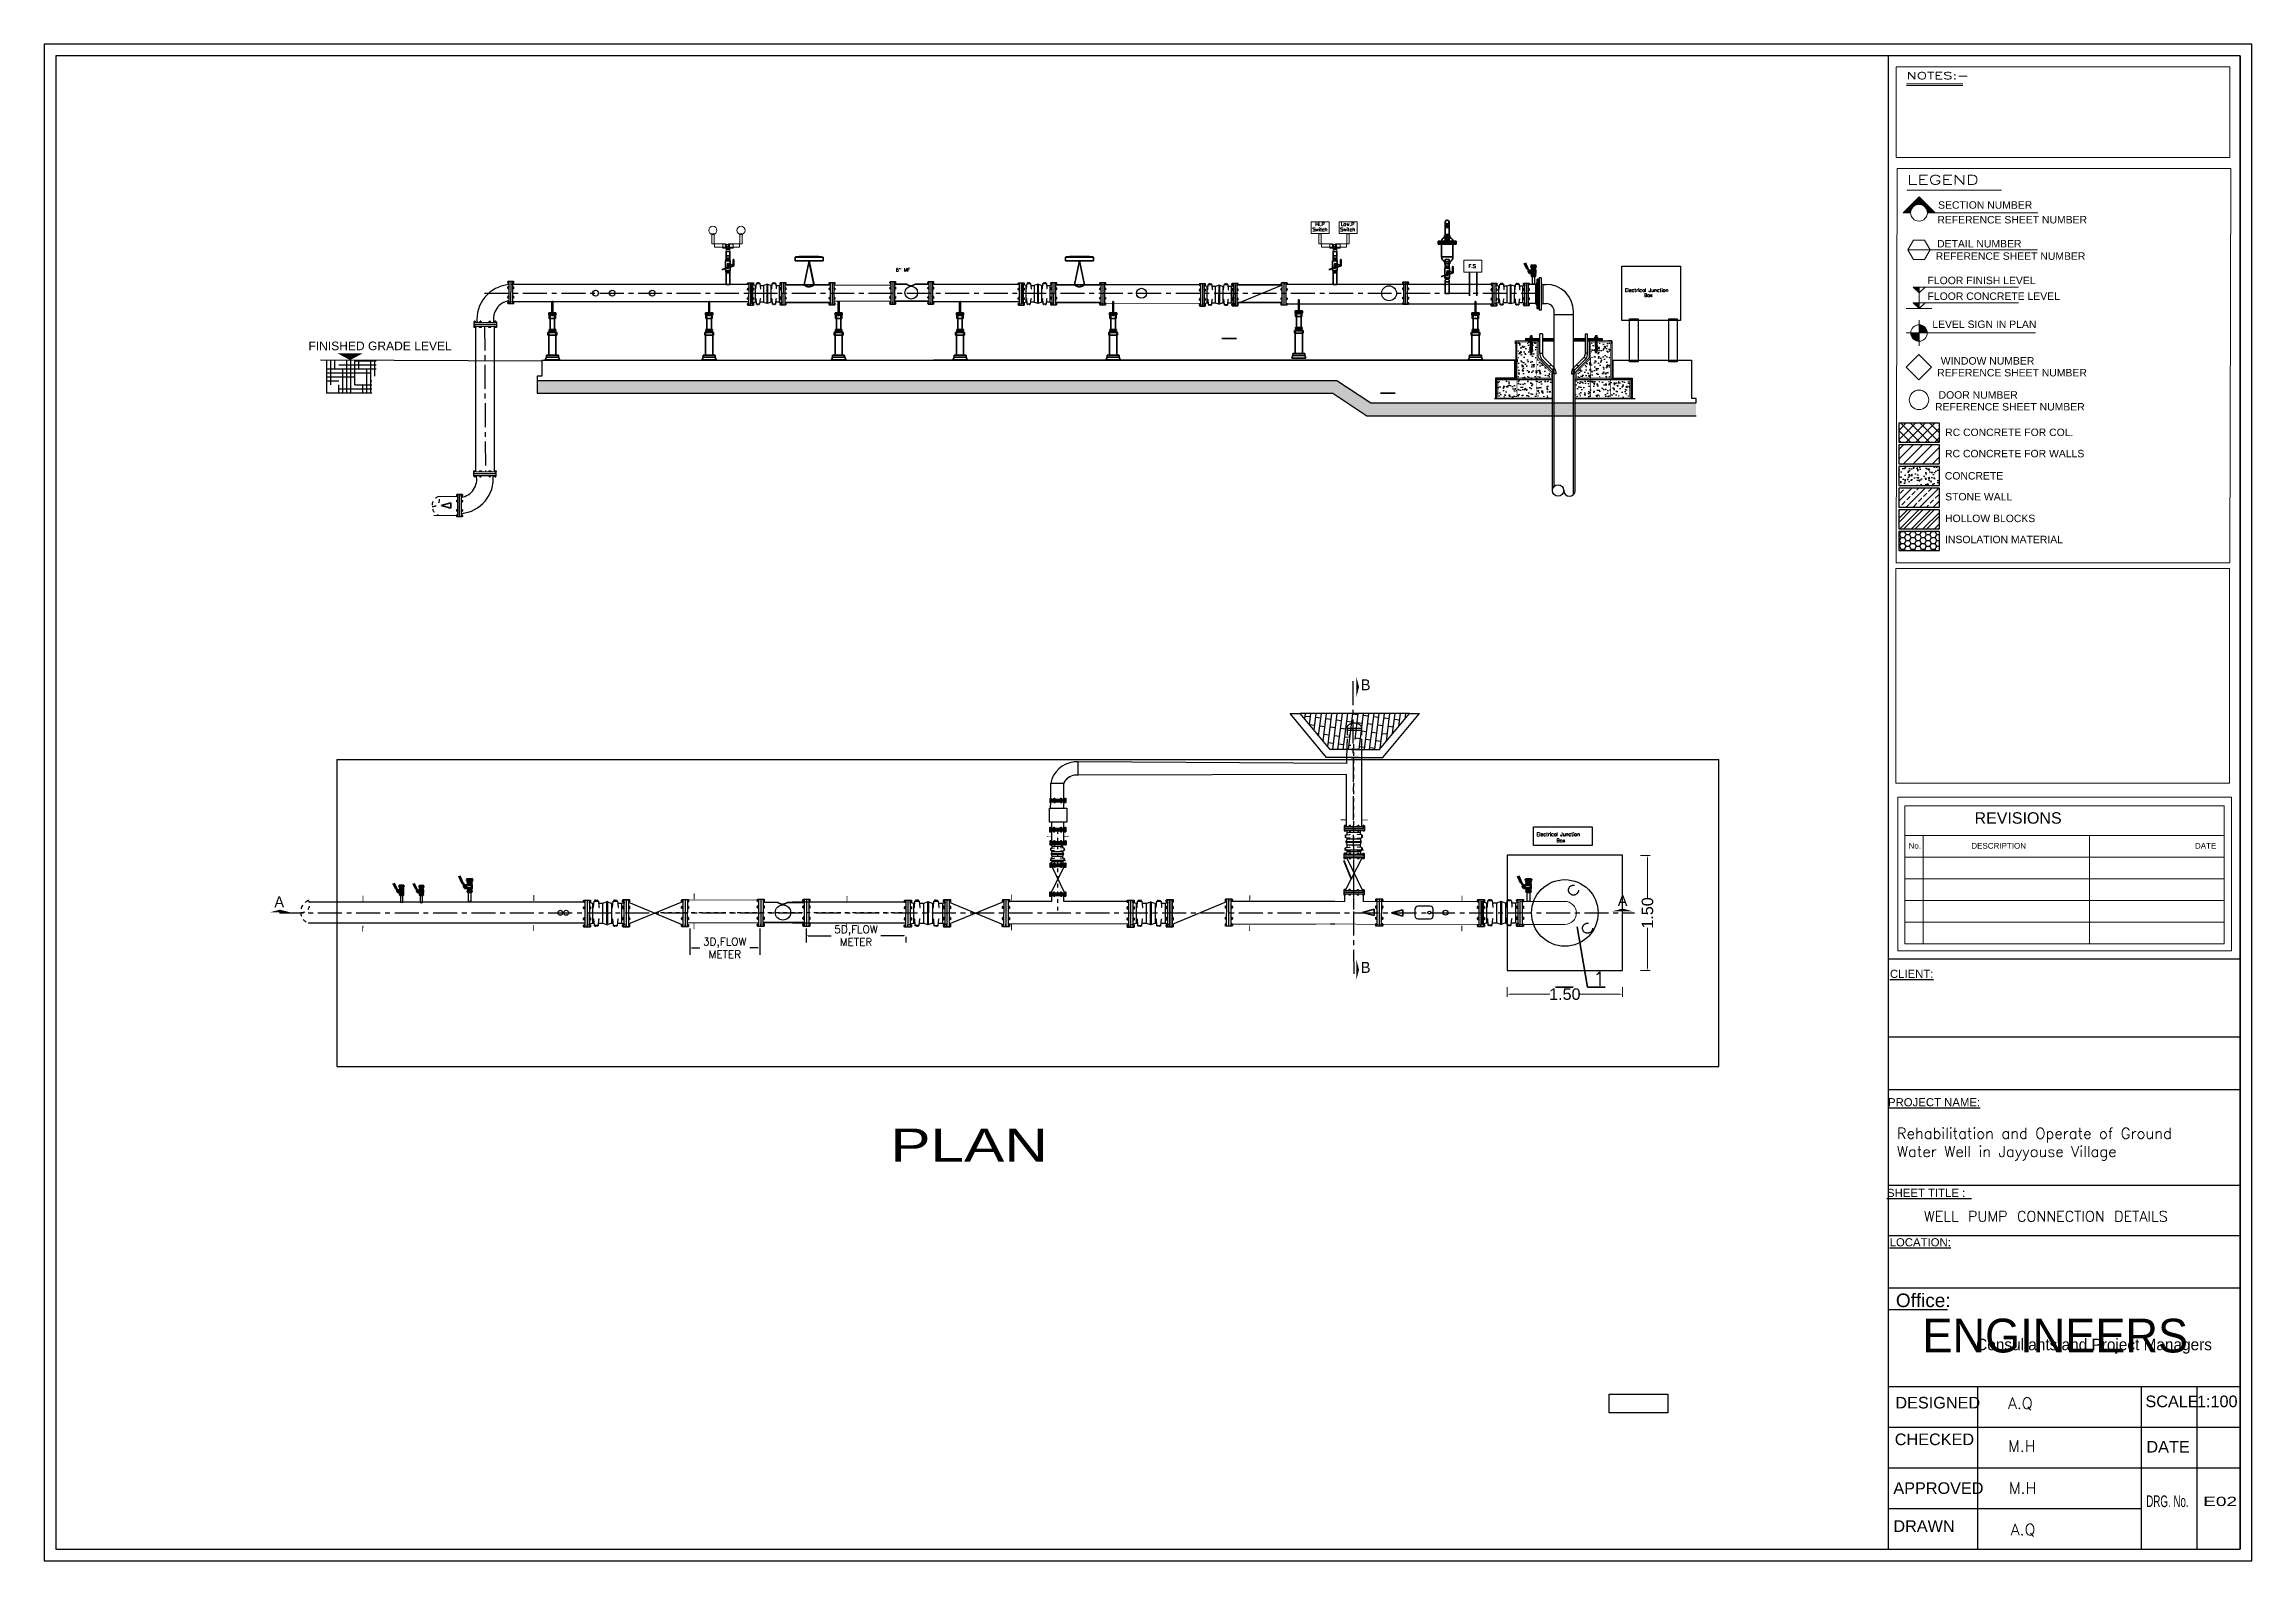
# Model space of a CAD drawing. Header units: inches. Extents: x 191440 to 383551, y 141449 to 284946.
# Drawn here: x 191768.5 to 191826, y 141576.8 to 141616.3 of the extents above; entities that cross this region are included whole.
import ezdxf
from ezdxf.enums import TextEntityAlignment as Align

# ---------------------------------------------------------------- set-up
doc = ezdxf.new("R2010")
doc.units = ezdxf.units.IN
doc.header["$MEASUREMENT"] = 0
doc.header["$PDMODE"] = 3
doc.header["$PDSIZE"] = 0.1
for name, pattern in [('AUSGEZOGEN', [0]), ('C_SOLID_M', [0]), ('CENTER', [2, 1.25, -0.25, 0.25, -0.25]), ('DASHDOT', [1, 0.5, -0.25, 0, -0.25]), ('DGN Style 3', [426.72, 304.8, -121.92]), ('HIDDEN', [9.525, 6.35, -3.175]), ('HIDDEN2', [0.1875, 0.125, -0.0625]), ('PHANTOM2', [31.75, 15.875, -3.175, 3.175, -3.175, 3.175, -3.175])]:
    doc.linetypes.add(name, pattern=pattern)
for name, color, linetype in [('0-25', 7, 'Continuous'), ('ARMATURE', 2, 'Continuous'), ('CO', 4, 'Continuous'), ('CONC', 5, 'Continuous'), ('Concrete', 7, 'C_SOLID_M'), ('dim-f', 8, 'Continuous'), ('HATCH', 40, 'Continuous'), ('I - Outline', 60, 'Continuous'), ('PIPE', 7, 'AUSGEZOGEN'), ('Reinforcement', 10, 'Continuous'), ('TEXT', 7, 'Continuous'), ('VP', 7, 'Continuous'), ('WALL', 7, 'Continuous')]:
    doc.layers.add(name, color=color, linetype=linetype)
for name, color, linetype, lineweight in [('P', 250, 'Continuous', 100), ('P-TW', 5, 'Continuous', 35), ('PIPING', 40, 'Continuous', 30), ('WB-SJ3-M-SECTA - I-DIAG-EQPM', 6, 'Continuous', 13), ('WB-SJ3-M-SECTA - M-EQPM-SUPT', 4, 'Continuous', 35), ('WB-SJ3-M-SECTA - P-TW', 7, 'Continuous', 35)]:
    doc.layers.add(name, color=color, linetype=linetype, lineweight=lineweight)
doc.styles.add('5MM', font='simplex.shx', dxfattribs={"height": 1.25})
doc.styles.add('ar', font='arial.ttf')
doc.styles.add('Arial', font='arial.ttf')
doc.styles.add('ROMAND10', font='ROMAND.shx', dxfattribs={"height": 0.2})
doc.styles.add('ROMANT', font='ROMAND.SHX')
doc.styles.add('SHAHER', font='simpfxo.ttf', dxfattribs={"height": 3.175})
doc.styles.get("Standard").update_dxf_attribs({"font": 'txt.shx', "height": 0.2})
doc.styles.add('style22', font='arial.ttf', dxfattribs={"width": 1.3})
doc.styles.add('STYLE7', font='swissi.ttf')
doc.dimstyles.new('OSAMA pump', dxfattribs={"dimtxt": 0.08, "dimasz": 0.1, "dimexe": 0.0685, "dimexo": 0.0195, "dimgap": 0.0145, "dimtad": 0, "dimlfac": 0.5, "dimzin": 0, "dimdsep": 46, "dimtxsty": 'Arial', "dimcen": 0, "dimclrd": 8, "dimclre": 8, "dimclrt": 11, "dimazin": 0, "dimtfac": 1, "dimtofl": 0, "dimtmove": 0, "dimatfit": 3, "dimfxl": 1, "dimtolj": 1, "dimtzin": 0, "dimlwd": 20, "dimlwe": 20, "dimarcsym": 0})
doc.dimstyles.get("Standard").update_dxf_attribs({"dimtxt": 0.18, "dimasz": 0.18, "dimexe": 0.18, "dimexo": 0.0625, "dimgap": 0.09, "dimtad": 0, "dimtih": 1, "dimtoh": 1, "dimdec": 4, "dimzin": 0, "dimdsep": 46, "dimtxsty": 'Standard', "dimcen": 0.09, "dimadec": 0, "dimazin": 0, "dimtfac": 1, "dimtdec": 4, "dimtofl": 0, "dimtmove": 0, "dimatfit": 3, "dimfxl": 1, "dimtolj": 1, "dimtzin": 0, "dimarcsym": 0})
pattern_1 = [(50, (192359.82306, 142248.12473), (0.303217296, -0.02652806), [0.03170568, -0.34876252]), (355, (192359.82306, 142248.12473), (-0.05865705, 0.31798362), [0.02536455, -0.27901099]), (100.451445, (192359.84832, 142248.12252), (0.24456025, 0.29145554), [0.02694568, -0.29640278]), (46.1842, (192359.82306, 142248.20927), (0.45116779, -0.06997274), [0.04755853, -0.52314378]), (96.63556, (192359.86065, 142248.20344), (0.39512128, 0.41180128), [0.04041854, -0.44460457]), (351.18415, (192359.82306, 142248.20927), (0.39512128, 0.41180128), [0.03804677, -0.41851458]), (21, (192359.86533, 142248.18814), (0.25233795, -0.170204096), [0.03170568, -0.34876252]), (326, (192359.86533, 142248.18814), (0.10285961, 0.30655146), [0.02536455, -0.27901002]), (71.451445, (192359.88636, 142248.17395), (0.35519756, 0.13634737), [0.02694568, -0.29640227]), (37.5, (192359.82306, 142248.12473), (0.005140487, 0.140728363), [0, -0.275628077, 0, -0.28323744, 0, -0.280066872]), (7.5, (192359.82306, 142248.12473), (0.11121066, 0.166734573), [0, -0.161487615, 0, -0.26928694, 0, -0.106742468]), (327.5, (192359.72878, 142248.12473), (0.225668899, -0.00953458), [0, -0.105685612, 0, -0.32973911, 0, -0.437538435]), (317.5, (192359.6865, 142248.12473), (0.246537374, 0.042318335), [0, -0.137391296, 0, -0.21898059, 0, -0.3107157])]

msp = doc.modelspace()

# ---------------------------------------------------------------- texts
at = {"lineweight": 20, "style": 'SHAHER'}
for s, p in [('B', (191802.80056, 141599.45115)), ('A', (191774.50495, 141593.80014)), ('A', (191809.49351, 141593.82857)), ('B', (191802.80056, 141592.09069))]:
    msp.add_text(s, height=0.2839, dxfattribs=at).set_placement(p)
at = {"insert": (191790.54812, 141589.47849), "char_height": 0.864506, "attachment_point": 1, "style": 'style22'}
msp.add_mtext_dynamic_manual_height_columns(' \\PPLAN ', width=506.4403967, gutter_width=1, heights=[0], dxfattribs=at)
at = {"layer": 'I - Outline', "color": 7, "style": 'ROMANT', "width": 1.5}
for s, height, p in [('NOTES:-', 0.187366, (191817.01848, 141615.36554)), ('LEGEND', 0.243576, (191817.03244, 141612.62451))]:
    msp.add_text(s, height=height, rotation=0.0010941, dxfattribs=at).set_placement(p)
at = {"layer": 'I - Outline', "color": 8, "lineweight": 0, "style": 'STYLE7'}
for s, height, p in [('SECTION NUMBER', 0.1939171, (191817.83659, 141611.9927)), ('REFERENCE SHEET NUMBER', 0.1939171, (191817.81846, 141611.60949)), ('DETAIL NUMBER', 0.1939171, (191817.81152, 141610.9836)), ('REFERENCE SHEET NUMBER', 0.1939171, (191817.77524, 141610.66223)), ('FLOOR FINISH LEVEL', 0.1939171, (191817.56146, 141610.02854)), ('FLOOR CONCRETE LEVEL', 0.1939171, (191817.56167, 141609.61855)), ('LEVEL SIGN IN PLAN', 0.1939171, (191817.68648, 141608.88718)), ('WINDOW NUMBER', 0.1939171, (191817.9065, 141607.93358)), ('REFERENCE SHEET NUMBER', 0.1939171, (191817.81356, 141607.62504)), ('DOOR NUMBER', 0.1939171, (191817.85068, 141607.04605)), ('REFERENCE SHEET NUMBER', 0.1939171, (191817.75774, 141606.73751)), ('RC CONCRETE FOR COL.', 0.1939171, (191818.02061, 141606.07198)), ('RC CONCRETE FOR WALLS', 0.1939171, (191818.01819, 141605.51889)), ('CONCRETE', 0.193917, (191818.0123, 141604.94013)), ('STONE WALL', 0.193917, (191818.02229, 141604.39565)), ('HOLLOW BLOCKS', 0.1939171, (191818.01902, 141603.83084)), ('INSOLATION MATERIAL', 0.1939171, (191818.01903, 141603.2819))]:
    msp.add_text(s, height=height, rotation=0.0010941, dxfattribs=at).set_placement(p)
at = {"layer": 'I - Outline', "color": 4, "style": 'STYLE7'}
for s, height, p in [('REVISIONS', 0.298334, (191818.78574, 141595.97648)), ('No.', 0.149167, (191817.06792, 141595.32774)), ('DESCRIPTION', 0.149167, (191818.70258, 141595.32585)), ('DATE', 0.149167, (191824.52749, 141595.32606)), ('Office:', 0.352995, (191816.73754, 141583.38649)), ('DESIGNED', 0.302446, (191816.72468, 141580.7469)), ('SCALE', 0.302446, (191823.23777, 141580.77994)), ('1:100', 0.302446, (191824.57915, 141580.77994)), ('CHECKED', 0.302446, (191816.70894, 141579.79156)), ('DATE', 0.302446, (191823.26338, 141579.59842)), ('APPROVED', 0.302446, (191816.67207, 141578.52078)), ('DRAWN', 0.302446, (191816.67207, 141577.53239))]:
    msp.add_text(s, height=height, rotation=0.0010941, dxfattribs=at).set_placement(p)
for s, height, p in [('%%UCLIENT:', 0.211797, (191817.15017, 141591.96043)), ('%%UPROJECT NAME:', 0.2117967, (191817.73213, 141588.61644)), ('%%USHEET TITLE :  ', 0.2117967, (191817.60756, 141586.25584)), ('%%ULOCATION:', 0.2117967, (191817.37257, 141584.96879))]:
    msp.add_text(s, height=height, rotation=0.0010941, dxfattribs=at).set_placement(p, align=Align.CENTER)
for s, height, width, p, p2 in [('DRG. No.', 0.302446, 0.621053, (191823.25884, 141578.17965), (191824.36175, 141578.17968)), ('E02', 0.241957, 1.556051, (191824.74168, 141578.20552), (191825.62401, 141578.20554))]:
    msp.add_text(s, height=height, rotation=0.0010941, dxfattribs=dict(at, width=width)).set_placement(p, p2, align=Align.FIT)
at = {"layer": 'TEXT', "style": 'ar'}
msp.add_text('FINISHED GRADE LEVEL', height=0.2246859, dxfattribs=at).set_placement((191775.39194, 141608.30771))
at = {"layer": 'VP', "char_height": 0.0924, "attachment_point": 1, "style": 'ROMAND10'}
for s, insert in [('Hi.P', (191801.61805, 141611.63634)), ('Low.P', (191802.28025, 141611.63634)), ('Switch', (191801.54105, 141611.49774)), ('Switch', (191802.26485, 141611.49774)), ('6" MF', (191790.69105, 141610.44774)), ('F.S', (191805.60665, 141610.54294)), ('Electrical Junction ', (191809.67667, 141609.91656)), ('Box ', (191810.17875, 141609.78662)), ('Electrical Junction ', (191807.37614, 141595.74825)), ('Box ', (191807.8991, 141595.58696))]:
    msp.add_mtext_dynamic_manual_height_columns(s, width=9.5371766, gutter_width=1, heights=[0], dxfattribs=dict(at, insert=insert))
at = {"layer": 'VP', "attachment_point": 1, "style": 'ROMAND10'}
for s, insert, char_height, width in [('Rehabilitation and Operate of Ground Water Well in Jayyouse Village', (191816.76193, 141588.05181), 0.2823956, 8.3697183), ('A.Q', (191819.65879, 141581.03353), 0.299294, 0.7332692), ('M.H', (191819.65879, 141579.91797), 0.299294, 0.7332692), ('M.H', (191819.68018, 141578.8264), 0.299294, 0.7332692), ('A.Q', (191819.73084, 141577.74343), 0.299294, 0.7332692)]:
    msp.add_mtext(s, dxfattribs=dict(at, insert=insert, char_height=char_height, width=width))
at = {"layer": 'VP', "insert": (191820.64331, 141585.61319), "char_height": 0.2736, "attachment_point": 8}
msp.add_mtext_dynamic_manual_height_columns(' \\PWELL PUMP CONNECTION DETAILS', width=405.1523174, gutter_width=0.8, heights=[0], dxfattribs=at)
at = {"layer": 'WB-SJ3-M-SECTA - P-TW'}
msp.add_text('1', height=0.3584, dxfattribs=at).set_placement((191808.85967, 141591.75751, -1587.072))

# ---------------------------------------------------------------- blocks, each defined once
blk = doc.blocks.new('FLANGE')
h = blk.add_hatch(color=256)
h.dxf.hatch_style = 1
h.paths.add_polyline_path([(2834.894, 2262.269), (2834.894, 2262.273), (2834.902, 2262.273), (2834.902, 2262.269)])
h.paths.add_polyline_path([(2834.894, 2262.28), (2834.894, 2262.284), (2834.902, 2262.284), (2834.902, 2262.28)])
h.paths.add_polyline_path([(2834.894, 2262.314), (2834.894, 2262.318), (2834.902, 2262.318), (2834.902, 2262.314)])
h.paths.add_polyline_path([(2834.902, 2262.329), (2834.902, 2262.325), (2834.894, 2262.325), (2834.894, 2262.329)])
h.paths.add_polyline_path([(2834.902, 2262.393), (2834.902, 2262.389), (2834.894, 2262.389), (2834.894, 2262.393)])
h.paths.add_polyline_path([(2834.894, 2262.4), (2834.894, 2262.404), (2834.902, 2262.404), (2834.902, 2262.4)])
h.paths.add_polyline_path([(2834.902, 2262.438), (2834.902, 2262.434), (2834.894, 2262.434), (2834.894, 2262.438)])
h.paths.add_polyline_path([(2834.902, 2262.449), (2834.902, 2262.445), (2834.894, 2262.445), (2834.894, 2262.449)])
h = blk.add_hatch(color=256)
h.dxf.hatch_style = 1
h.paths.add_polyline_path([(2834.857, 2262.325), (2834.864, 2262.325), (2834.864, 2262.318), (2834.857, 2262.318)])
h.paths.add_polyline_path([(2834.857, 2262.273), (2834.857, 2262.28), (2834.864, 2262.28), (2834.864, 2262.273)])
h.paths.add_polyline_path([(2834.857, 2262.393), (2834.857, 2262.4), (2834.864, 2262.4), (2834.864, 2262.393)])
h.paths.add_polyline_path([(2834.857, 2262.438), (2834.857, 2262.445), (2834.864, 2262.445), (2834.864, 2262.438)])
for p, q in [((2834.857, 2262.449), (2834.857, 2262.434)), ((2834.857, 2262.449), (2834.864, 2262.449)), ((2834.864, 2262.449), (2834.864, 2262.269)), ((2834.864, 2262.449), (2834.879, 2262.449)), ((2834.879, 2262.449), (2834.879, 2262.269)), ((2834.879, 2262.449), (2834.879, 2262.269)), ((2834.879, 2262.449), (2834.894, 2262.449)), ((2834.894, 2262.449), (2834.894, 2262.269)), ((2834.894, 2262.449), (2834.902, 2262.449)), ((2834.902, 2262.449), (2834.902, 2262.434)), ((2834.853, 2262.445), (2834.853, 2262.438)), ((2834.853, 2262.445), (2834.864, 2262.445)), ((2834.853, 2262.438), (2834.864, 2262.438)), ((2834.853, 2262.4), (2834.853, 2262.393)), ((2834.864, 2262.4), (2834.853, 2262.4)), ((2834.864, 2262.393), (2834.853, 2262.393)), ((2834.853, 2262.325), (2834.853, 2262.318)), ((2834.864, 2262.325), (2834.853, 2262.325)), ((2834.864, 2262.318), (2834.853, 2262.318)), ((2834.857, 2262.434), (2834.864, 2262.434)), ((2834.857, 2262.404), (2834.857, 2262.389)), ((2834.864, 2262.404), (2834.857, 2262.404)), ((2834.864, 2262.389), (2834.857, 2262.389)), ((2834.857, 2262.329), (2834.857, 2262.314)), ((2834.864, 2262.329), (2834.857, 2262.329)), ((2834.864, 2262.314), (2834.857, 2262.314)), ((2834.894, 2262.445), (2834.902, 2262.445)), ((2834.894, 2262.438), (2834.902, 2262.438)), ((2834.894, 2262.434), (2834.902, 2262.434)), ((2834.902, 2262.404), (2834.894, 2262.404)), ((2834.902, 2262.4), (2834.894, 2262.4)), ((2834.902, 2262.393), (2834.894, 2262.393)), ((2834.902, 2262.389), (2834.894, 2262.389)), ((2834.902, 2262.329), (2834.894, 2262.329)), ((2834.902, 2262.325), (2834.894, 2262.325)), ((2834.902, 2262.318), (2834.894, 2262.318)), ((2834.902, 2262.314), (2834.894, 2262.314)), ((2834.902, 2262.404), (2834.902, 2262.389)), ((2834.902, 2262.329), (2834.902, 2262.314)), ((2834.853, 2262.28), (2834.853, 2262.273)), ((2834.853, 2262.28), (2834.864, 2262.28)), ((2834.853, 2262.273), (2834.864, 2262.273)), ((2834.857, 2262.284), (2834.857, 2262.269)), ((2834.857, 2262.284), (2834.864, 2262.284)), ((2834.857, 2262.269), (2834.864, 2262.269)), ((2834.864, 2262.269), (2834.879, 2262.269)), ((2834.879, 2262.269), (2834.879, 2262.284)), ((2834.879, 2262.269), (2834.894, 2262.269)), ((2834.894, 2262.284), (2834.902, 2262.284)), ((2834.894, 2262.28), (2834.902, 2262.28)), ((2834.894, 2262.273), (2834.902, 2262.273)), ((2834.894, 2262.269), (2834.902, 2262.269)), ((2834.902, 2262.284), (2834.902, 2262.269))]:
    blk.add_line(p, q)
blk = doc.blocks.new('PIPE_13')
at = {"layer": 'WB-SJ3-M-SECTA - I-DIAG-EQPM', "linetype": 'DGN Style 3'}
for p, q in [((0, 59), (0, 61)), ((0, 0), (0, 22)), ((14, 59), (14, 61)), ((14, 0), (14, 22))]:
    blk.add_line(p, q, dxfattribs=at)
at = {"layer": 'WB-SJ3-M-SECTA - I-DIAG-EQPM'}
for p, q in [((0, 22), (0, 59)), ((14, 22), (14, 59))]:
    blk.add_line(p, q, dxfattribs=at)
at = {"layer": 'WB-SJ3-M-SECTA - I-DIAG-EQPM', "linetype": 'DGN Style 3', "flags": 128}
for points in [[(14, 61), (0, 61)], [(14, 0), (0, 0)]]:
    blk.add_lwpolyline(points, dxfattribs=at)
blk = doc.blocks.new('PIPE_15')
at = {"layer": 'WB-SJ3-M-SECTA - I-DIAG-EQPM', "linetype": 'DGN Style 3'}
for p, q in [((0, 21), (22, 21)), ((0, 0), (22, 0)), ((45, 21), (67, 21)), ((45, 0), (67, 0))]:
    blk.add_line(p, q, dxfattribs=at)
at = {"layer": 'WB-SJ3-M-SECTA - I-DIAG-EQPM'}
for p, q in [((22, 21), (45, 21)), ((22, 0), (45, 0)), ((66, 1), (67, 1))]:
    blk.add_line(p, q, dxfattribs=at)
at = {"layer": 'WB-SJ3-M-SECTA - I-DIAG-EQPM', "linetype": 'DGN Style 3', "flags": 128}
for points in [[(0, 14), (0, 21)], [(0, 0), (0, 14)], [(67, 11), (67, 21)], [(67, 0), (67, 11)]]:
    blk.add_lwpolyline(points, dxfattribs=at)
at = {"layer": 'WB-SJ3-M-SECTA - I-DIAG-EQPM', "flags": 128}
for points in [[(0, 0), (0, 21)], [(67, 1), (67, 21)]]:
    blk.add_lwpolyline(points, dxfattribs=at)
blk = doc.blocks.new('*U170')
at = {"layer": 'WB-SJ3-M-SECTA - I-DIAG-EQPM', "linetype": 'Continuous'}
blk.add_circle((25, 25), 25, dxfattribs=at)
for points in [[(18, 1), (18, 0), (32, 0), (32, 1)], [(22, 0), (20, 1), (18, 1), (18, 1)], [(32, 1), (32, 1), (30, 0), (28, 0)]]:
    blk.add_open_spline(points, degree=3, dxfattribs=at)
at = {"layer": 'WB-SJ3-M-SECTA - I-DIAG-EQPM', "linetype": 'DGN Style 3'}
blk.add_open_spline([(28, 0), (26, 0), (24, 0), (22, 0)], degree=3, dxfattribs=at)
blk = doc.blocks.new('*U172')
at = {"layer": 'WB-SJ3-M-SECTA - I-DIAG-EQPM', "linetype": 'Continuous'}
blk.add_circle((25, 25), 25, dxfattribs=at)
at = {"layer": 'WB-SJ3-M-SECTA - I-DIAG-EQPM', "linetype": 'DGN Style 3'}
blk.add_open_spline([(28, 0), (24, 0), (18, 0), (18, 1)], degree=3, dxfattribs=at)
at = {"layer": 'WB-SJ3-M-SECTA - I-DIAG-EQPM', "linetype": 'Continuous'}
for points in [[(18, 1), (18, 1), (18, 1), (18, 1)], [(18, 1), (18, 0), (32, 0), (32, 1)], [(32, 1), (32, 1), (30, 1), (28, 0)]]:
    blk.add_open_spline(points, degree=3, dxfattribs=at)
blk = doc.blocks.new('PIPE_23')
at = {"layer": 'WB-SJ3-M-SECTA - I-DIAG-EQPM', "linetype": 'DGN Style 3'}
for p, q in [((0, 21), (22, 21)), ((0, 0), (22, 0)), ((45, 21), (67, 21)), ((45, 0), (67, 0))]:
    blk.add_line(p, q, dxfattribs=at)
at = {"layer": 'WB-SJ3-M-SECTA - I-DIAG-EQPM'}
for p, q in [((0, 1), (1, 1)), ((22, 21), (45, 21)), ((22, 0), (45, 0))]:
    blk.add_line(p, q, dxfattribs=at)
at = {"layer": 'WB-SJ3-M-SECTA - I-DIAG-EQPM', "flags": 128}
for points in [[(0, 11), (0, 21)], [(0, 1), (0, 11)], [(67, 20), (66, 20), (66, 21), (66, 21), (65, 21), (65, 21)], [(67, 19), (67, 21)], [(67, 0), (67, 19)]]:
    blk.add_lwpolyline(points, dxfattribs=at)
at = {"layer": 'WB-SJ3-M-SECTA - I-DIAG-EQPM', "linetype": 'DGN Style 3', "flags": 128}
for points in [[(0, 0), (0, 21)], [(67, 0), (67, 21)]]:
    blk.add_lwpolyline(points, dxfattribs=at)
at = {"layer": 'WB-SJ3-M-SECTA - I-DIAG-EQPM'}
blk.add_open_spline([(65, 21), (65, 21), (65, 21), (66, 21)], degree=3, dxfattribs=at)
at = {"layer": 'WB-SJ3-M-SECTA - I-DIAG-EQPM', "linetype": 'DGN Style 3'}
blk.add_open_spline([(66, 21), (66, 21), (66, 20), (67, 20)], degree=3, dxfattribs=at)
blk = doc.blocks.new('PIPE_24')
at = {"layer": 'WB-SJ3-M-SECTA - I-DIAG-EQPM', "linetype": 'DGN Style 3'}
for p, q in [((0, 59), (0, 61)), ((0, 0), (0, 22)), ((14, 59), (14, 61)), ((14, 0), (14, 22))]:
    blk.add_line(p, q, dxfattribs=at)
at = {"layer": 'WB-SJ3-M-SECTA - I-DIAG-EQPM'}
for p, q in [((0, 22), (0, 59)), ((14, 22), (14, 59))]:
    blk.add_line(p, q, dxfattribs=at)
at = {"layer": 'WB-SJ3-M-SECTA - I-DIAG-EQPM', "linetype": 'DGN Style 3', "flags": 128}
for points in [[(0, 61), (14, 61)], [(0, 0), (14, 0)]]:
    blk.add_lwpolyline(points, dxfattribs=at)
blk = doc.blocks.new('PIPE_25')
at = {"layer": 'WB-SJ3-M-SECTA - P-TW', "linetype": 'Continuous', "lineweight": 35}
for p, q in [((0, 9), (0, 81)), ((23, 9), (23, 81))]:
    blk.add_line(p, q, dxfattribs=at)
at = {"layer": 'WB-SJ3-M-SECTA - P-TW', "linetype": 'DGN Style 3', "lineweight": 35}
for p, q in [((0, 0), (0, 9)), ((23, 0), (23, 9))]:
    blk.add_line(p, q, dxfattribs=at)
at = {"layer": 'WB-SJ3-M-SECTA - P-TW', "linetype": 'DGN Style 3', "lineweight": 35, "flags": 128}
blk.add_lwpolyline([(23, 0), (0, 0)], dxfattribs=at)
at = {"layer": 'WB-SJ3-M-SECTA - P-TW', "linetype": 'DGN Style 3', "lineweight": 35}
blk.add_rational_spline([(23, 71), (23, 71), (21, 71), (11, 71), (2, 71), (0, 71), (0, 71)], [0.803847482005, 0.866025301126, 1, 0.5, 1, 0.866025501607, 0.803847668093], degree=2, knots=[0, 0, 0, 0.174458, 0.174458, 0.825542, 0.825542, 1, 1, 1], dxfattribs=at)
at = {"layer": 'WB-SJ3-M-SECTA - P-TW', "linetype": 'Continuous', "lineweight": 35}
for points, weights in [([(0, 71), (0, 71), (1, 71)], [0.803847668093, 0.758495714855, 0.75134039548]), ([(11, 71), (23, 71), (23, 71)], [1, 0.633974698874, 0.803847482005])]:
    blk.add_rational_spline(points, weights, degree=2, dxfattribs=at)
blk = doc.blocks.new('V_BALL_2')
at = {"layer": 'WB-SJ3-M-SECTA - P-TW', "linetype": 'Continuous', "lineweight": 35}
for p, q in [((0, 10), (0, 68)), ((3, 68), (3, 78)), ((3, 0), (3, 10)), ((26, 68), (26, 78)), ((26, 0), (26, 10)), ((29, 48), (29, 68)), ((29, 48), (52, 39)), ((29, 31), (52, 39)), ((29, 10), (29, 31)), ((48, 39), (48, 77)), ((49, 39), (52, 39)), ((52, 39), (52, 77))]:
    blk.add_line(p, q, dxfattribs=at)
at = {"layer": 'WB-SJ3-M-SECTA - P-TW', "linetype": 'DGN Style 3', "lineweight": 35}
for p, q in [((11, 25), (15, 54)), ((18, 25), (15, 54)), ((15, 25), (15, 53)), ((15, 53), (29, 48)), ((15, 25), (29, 31)), ((29, 31), (29, 48))]:
    blk.add_line(p, q, dxfattribs=at)
at = {"layer": 'WB-SJ3-M-SECTA - P-TW', "linetype": 'DGN Style 3', "lineweight": 35, "flags": 128}
for points in [[(0, 68), (3, 68)], [(3, 78), (26, 78)], [(3, 0), (26, 0)], [(11, 25), (18, 25)], [(15, 25), (15, 53)], [(26, 68), (29, 68)], [(48, 39), (48, 77)], [(48, 77), (52, 77)], [(49, 39), (52, 39)]]:
    blk.add_lwpolyline(points, dxfattribs=at)
at = {"layer": 'WB-SJ3-M-SECTA - P-TW', "linetype": 'Continuous', "lineweight": 35, "flags": 128}
for points in [[(0, 68), (29, 68)], [(0, 10), (29, 10)], [(3, 78), (26, 78)], [(3, 0), (26, 0)], [(26, 78), (26, 78)], [(26, 10), (29, 10)], [(26, 0), (26, 0)], [(29, 68), (29, 68)], [(48, 77), (48, 77)], [(48, 77), (52, 77)], [(48, 39), (52, 39)], [(52, 39), (52, 77)], [(52, 39), (52, 39)]]:
    blk.add_lwpolyline(points, dxfattribs=at)
at = {"layer": 'WB-SJ3-M-SECTA - P-TW', "linetype": 'DGN Style 3', "lineweight": 35}
for points, knots in [([(15, 26), (19, 27), (19, 27), (15, 26), (15, 26), (-35, 12), (-35, 12), (15, 26)], [0, 0, 0, 0, 1, 1, 1, 1, 1.000001, 1.000001, 1.000001, 1.000001]), ([(29, 47), (29, 47), (26, 44), (25, 37), (28, 33), (29, 31), (29, 31)], [0, 0, 0, 0, 0.320243, 0.616134, 0.642948, 1, 1, 1, 1])]:
    blk.add_open_spline(points, degree=3, knots=knots, dxfattribs=at)
at = {"layer": 'WB-SJ3-M-SECTA - P-TW', "linetype": 'Continuous', "lineweight": 35}
for points, knots in [([(29, 31), (29, 31), (29, 31), (27, 33), (24, 41), (29, 47), (29, 47), (29, 48), (29, 48), (29, 48)], [0, 0, 0, 0, 0.016483, 0.407953, 0.432054, 0.928205, 0.952173, 0.976103, 1, 1, 1, 1]), ([(29, 48), (29, 48), (29, 48), (29, 48), (29, 48), (29, 47), (29, 47)], [0, 0, 0, 0, 0.237582, 0.572684, 0.90729, 1, 1, 1, 1])]:
    blk.add_open_spline(points, degree=3, knots=knots, dxfattribs=at)
blk.add_open_spline([(49, 39), (48, 41), (48, 41), (49, 39)], degree=3, dxfattribs=at)
blk = doc.blocks.new('TEE')
at = {"layer": 'WB-SJ3-M-SECTA - I-DIAG-EQPM'}
for p, q in [((0, 44), (23, 44)), ((0, 21), (21, 21)), ((21, 0), (21, 21)), ((22, 23), (23, 23)), ((23, 43), (41, 43)), ((23, 23), (23, 24)), ((41, 44), (64, 44)), ((41, 23), (41, 33)), ((41, 23), (41, 23)), ((43, 0), (43, 21)), ((43, 21), (64, 21))]:
    blk.add_line(p, q, dxfattribs=at)
at = {"layer": 'WB-SJ3-M-SECTA - I-DIAG-EQPM', "linetype": 'DGN Style 3'}
for p, q in [((21, 23), (21, 33)), ((21, 21), (21, 23)), ((21, 21), (23, 21)), ((23, 24), (23, 33)), ((23, 23), (41, 23)), ((23, 22), (41, 22)), ((41, 21), (43, 21)), ((42, 23), (42, 33)), ((43, 21), (43, 23))]:
    blk.add_line(p, q, dxfattribs=at)
at = {"layer": 'WB-SJ3-M-SECTA - I-DIAG-EQPM', "flags": 128}
for points in [[(0, 44), (0, 21)], [(0, 22), (0, 21)], [(22, 23), (21, 21)], [(22, 23), (21, 23), (21, 22), (21, 22), (21, 22)], [(21, 0), (43, 0)], [(22, 23), (22, 23)], [(22, 23), (42, 23)], [(23, 44), (23, 23)], [(32, 33), (23, 24)], [(23, 33), (38, 33)], [(23, 23), (23, 23), (23, 23)], [(32, 33), (41, 24)], [(41, 44), (41, 23)], [(41, 23), (41, 23)], [(41, 23), (41, 23), (41, 23)], [(41, 23), (43, 21)], [(42, 0), (43, 0)], [(43, 22), (43, 22), (43, 22)], [(64, 44), (64, 21)], [(64, 21), (64, 21)]]:
    blk.add_lwpolyline(points, dxfattribs=at)
at = {"layer": 'WB-SJ3-M-SECTA - I-DIAG-EQPM', "linetype": 'DGN Style 3', "flags": 128}
for points in [[(21, 33), (42, 33)], [(22, 23), (21, 21)], [(21, 23), (22, 23)], [(22, 23), (22, 23)], [(23, 44), (23, 43)], [(32, 33), (23, 24)], [(23, 23), (23, 21)], [(23, 22), (23, 21)], [(32, 33), (41, 24)], [(38, 33), (42, 33)], [(41, 23), (41, 23)], [(41, 23), (43, 21)], [(41, 23), (41, 21)], [(41, 22), (41, 21)], [(42, 23), (42, 23), (43, 22)], [(42, 23), (43, 23)], [(42, 23), (43, 23)], [(64, 44), (64, 43)], [(64, 22), (64, 21)]]:
    blk.add_lwpolyline(points, dxfattribs=at)
at = {"layer": 'WB-SJ3-M-SECTA - I-DIAG-EQPM', "linetype": 'DGN Style 3'}
blk.add_open_spline([(21, 22), (21, 22), (21, 23), (22, 23)], degree=3, dxfattribs=at)
at = {"layer": 'WB-SJ3-M-SECTA - I-DIAG-EQPM'}
for points in [[(21, 22), (21, 22), (21, 22), (21, 22)], [(43, 22), (43, 22), (42, 22), (42, 23)]]:
    blk.add_open_spline(points, degree=3, dxfattribs=at)
at = {"layer": 'WB-SJ3-M-SECTA - P-TW', "linetype": 'Continuous', "lineweight": 35, "flags": 128}
for points in [[(21, 14), (43, 14)], [(21, 14), (21, 14)]]:
    blk.add_lwpolyline(points, dxfattribs=at)
at = {"layer": 'WB-SJ3-M-SECTA - P-TW', "linetype": 'DGN Style 3', "lineweight": 35, "flags": 128}
for points in [[(21, 14), (21, 14)], [(42, 14), (43, 14)]]:
    blk.add_lwpolyline(points, dxfattribs=at)
blk = doc.blocks.new('PIPE_26')
at = {"layer": 'WB-SJ3-M-SECTA - P-TW', "linetype": 'DGN Style 3', "lineweight": 35}
for p, q in [((0, 21), (0, 48)), ((23, 21), (23, 48))]:
    blk.add_line(p, q, dxfattribs=at)
at = {"layer": 'WB-SJ3-M-SECTA - P-TW', "linetype": 'Continuous', "lineweight": 35}
for p, q in [((0, 0), (0, 21)), ((23, 0), (23, 21))]:
    blk.add_line(p, q, dxfattribs=at)
at = {"layer": 'WB-SJ3-M-SECTA - P-TW', "linetype": 'DGN Style 3', "lineweight": 35, "flags": 128}
for points in [[(23, 48), (0, 48)], [(23, 0), (0, 0)]]:
    blk.add_lwpolyline(points, dxfattribs=at)
at = {"layer": 'WB-SJ3-M-SECTA - P-TW', "linetype": 'Continuous', "lineweight": 35, "flags": 128}
blk.add_lwpolyline([(23, 0), (0, 0)], dxfattribs=at)
at = {"layer": 'WB-SJ3-M-SECTA - P-TW'}
for points in [[(0, 21), (0, 21), (0, 21), (0, 21)], [(0, 21), (0, 21), (5, 21), (11, 21)], [(11, 21), (18, 21), (23, 21), (23, 21)], [(23, 21), (23, 21), (23, 21), (23, 21)]]:
    blk.add_open_spline(points, degree=3, dxfattribs=at)
at = {"layer": 'WB-SJ3-M-SECTA - P-TW', "linetype": 'DGN Style 3'}
for points in [[(0, 21), (1, 21), (6, 21), (11, 21)], [(11, 21), (17, 21), (22, 21), (23, 21)]]:
    blk.add_open_spline(points, degree=3, dxfattribs=at)
at = {"layer": 'WB-SJ3-M-SECTA - P-TW', "linetype": 'DGN Style 3', "lineweight": 35}
blk.add_rational_spline([(23, 6), (23, 6), (21, 6), (11, 6), (2, 6), (0, 6), (0, 6)], [0.803847577293, 0.866025403784, 1, 0.5, 1, 0.866025403784, 0.803847577293], degree=2, knots=[0, 0, 0, 0.174458, 0.174458, 0.825542, 0.825542, 1, 1, 1], dxfattribs=at)
at = {"layer": 'WB-SJ3-M-SECTA - P-TW', "linetype": 'Continuous', "lineweight": 35}
for points, weights in [([(0, 6), (0, 6), (11, 6)], [0.803847577293, 0.633974596216, 1]), ([(22, 6), (23, 6), (23, 6)], [0.751340395412, 0.758495707478, 0.803847577293])]:
    blk.add_rational_spline(points, weights, degree=2, dxfattribs=at)
blk = doc.blocks.new('*D247')
at = {"color": 0, "lineweight": -2, "transparency": 16777216}
for p, q in [((191788.358, 141593.246), (191788.358, 141592.879)), ((191788.408, 141593.059), (191789.004, 141593.059)), ((191790.9, 141593.059), (191790.304, 141593.059)), ((191790.95, 141593.026), (191790.95, 141592.879))]:
    blk.add_line(p, q, dxfattribs=at)
at = {"color": 0, "transparency": 16777216}
for points in [[(191788.408, 141593.068), (191788.408, 141593.051), (191788.358, 141593.059)], [(191790.9, 141593.068), (191790.9, 141593.051), (191790.95, 141593.059)]]:
    blk.add_solid(points, dxfattribs=at)
at = {"layer": 'Defpoints', "color": 0, "transparency": 16777216}
for p in [(191788.358, 141593.308, -1587.072), (191790.95, 141593.088), (191790.95, 141593.059)]:
    blk.add_point(p, dxfattribs=at)
at = {"color": 0, "transparency": 16777216, "insert": (191789.654, 141593.059), "char_height": 0.2, "attachment_point": 5}
blk.add_mtext('\\A1;5D,FLOW \\PMETER', dxfattribs=at)
blk = doc.blocks.new('*D248')
at = {"color": 0, "lineweight": -2, "transparency": 16777216}
for p, q in [((191785.325, 141593.246), (191785.325, 141592.56)), ((191787.145, 141593.246), (191787.145, 141592.56)), ((191785.375, 141592.74), (191785.585, 141592.74)), ((191787.095, 141592.74), (191786.885, 141592.74))]:
    blk.add_line(p, q, dxfattribs=at)
at = {"color": 0, "transparency": 16777216}
for points in [[(191785.375, 141592.748), (191785.375, 141592.732), (191785.325, 141592.74)], [(191787.095, 141592.748), (191787.095, 141592.732), (191787.145, 141592.74)]]:
    blk.add_solid(points, dxfattribs=at)
at = {"layer": 'Defpoints', "color": 0, "transparency": 16777216}
for p in [(191785.325, 141593.308, -1587.072), (191787.145, 141593.308, -1587.072), (191787.145, 141592.74)]:
    blk.add_point(p, dxfattribs=at)
at = {"color": 0, "transparency": 16777216, "insert": (191786.235, 141592.74), "char_height": 0.2, "attachment_point": 5}
blk.add_mtext('\\A1;3D,FLOW\\PMETER', dxfattribs=at)
blk = doc.blocks.new('*D261')
at = {"layer": 'Defpoints', "color": 0, "transparency": 16777216}
for p in [(191806.616, 141591.747), (191809.616, 141591.747), (191809.616, 141591.536)]:
    blk.add_point(p, dxfattribs=at)
at = {"layer": 'PIPE', "color": 8, "lineweight": 20, "transparency": 16777216}
for p, q in [((191806.616, 141591.716), (191806.616, 141591.468)), ((191806.716, 141591.536), (191807.726, 141591.536)), ((191809.516, 141591.536), (191808.505, 141591.536)), ((191809.616, 141591.716), (191809.616, 141591.468))]:
    blk.add_line(p, q, dxfattribs=at)
at = {"layer": 'PIPE', "color": 8, "transparency": 16777216}
for points in [[(191806.716, 141591.553), (191806.716, 141591.519), (191806.616, 141591.536)], [(191809.516, 141591.553), (191809.516, 141591.519), (191809.616, 141591.536)]]:
    blk.add_solid(points, dxfattribs=at)
at = {"layer": 'PIPE', "color": 11, "transparency": 16777216, "insert": (191808.116, 141591.536), "char_height": 0.3, "attachment_point": 5, "style": 'Arial'}
blk.add_mtext('\\A1;1.50', dxfattribs=at)
blk = doc.blocks.new('*D262')
at = {"layer": 'Defpoints', "color": 0, "transparency": 16777216}
for p in [(191809.936, 141595.152), (191810.268, 141595.152), (191809.936, 141592.152)]:
    blk.add_point(p, dxfattribs=at)
at = {"layer": 'PIPE', "color": 8, "lineweight": 20, "transparency": 16777216}
for p, q in [((191810.088, 141595.152), (191810.337, 141595.152)), ((191810.268, 141595.052), (191810.268, 141594.042)), ((191810.268, 141592.252), (191810.268, 141593.263)), ((191810.088, 141592.152), (191810.337, 141592.152))]:
    blk.add_line(p, q, dxfattribs=at)
at = {"layer": 'PIPE', "color": 8, "transparency": 16777216}
for points in [[(191810.252, 141595.052), (191810.285, 141595.052), (191810.268, 141595.152)], [(191810.252, 141592.252), (191810.285, 141592.252), (191810.268, 141592.152)]]:
    blk.add_solid(points, dxfattribs=at)
at = {"layer": 'PIPE', "color": 11, "transparency": 16777216, "insert": (191810.268, 141593.652), "char_height": 0.3, "attachment_point": 5, "rotation": 90, "style": 'Arial'}
blk.add_mtext('\\A1;1.50', dxfattribs=at)
blk = doc.blocks.new('PIPE_7')
at = {"layer": 'WB-SJ3-M-SECTA - P-TW', "linetype": 'DGN Style 3', "lineweight": 35}
for p, q in [((1, 49), (1, 60)), ((24, 49), (24, 60))]:
    blk.add_line(p, q, dxfattribs=at)
at = {"layer": 'WB-SJ3-M-SECTA - P-TW', "linetype": 'Continuous', "lineweight": 35}
for p, q in [((1, 0), (1, 49)), ((24, 0), (24, 49))]:
    blk.add_line(p, q, dxfattribs=at)
at = {"layer": 'WB-SJ3-M-SECTA - P-TW', "linetype": 'Continuous', "lineweight": 35, "flags": 128}
blk.add_lwpolyline([(0, 60), (25, 60)], dxfattribs=at)
blk = doc.blocks.new('*U171')
at = {"layer": 'WB-SJ3-M-SECTA - P-TW'}
for p, q in [((0, 131), (0, 138)), ((109, 131), (109, 138)), ((0, 131), (2, 131)), ((0, 121), (0, 128)), ((0, 121), (20, 121)), ((2, 128), (2, 131)), ((20, 44), (20, 121)), ((45, 0), (55, 0)), ((70, 0), (70, 12)), ((90, 44), (90, 121)), ((90, 121), (109, 121)), ((108, 128), (108, 131)), ((108, 131), (109, 131)), ((109, 121), (109, 128))]:
    blk.add_line(p, q, dxfattribs=at)
at = {"layer": 'WB-SJ3-M-SECTA - P-TW', "linetype": 'DGN Style 3'}
for p, q in [((0, 138), (20, 138)), ((90, 138), (109, 138)), ((0, 128), (2, 128)), ((55, 0), (55, 0)), ((108, 128), (109, 128))]:
    blk.add_line(p, q, dxfattribs=at)
at = {"layer": 'WB-SJ3-M-SECTA - P-TW', "flags": 128}
for points in [[(0, 138), (109, 138)], [(0, 138), (0, 138)], [(39, 160), (70, 160)], [(39, 160), (39, 160)], [(109, 138), (109, 138)], [(0, 131), (109, 131)], [(0, 131), (0, 131)], [(0, 128), (109, 128)], [(0, 128), (0, 128)], [(0, 121), (109, 121)], [(0, 121), (0, 121)], [(20, 44), (20, 44)], [(20, 44), (90, 44)], [(40, 12), (40, 12)], [(40, 12), (70, 12)], [(40, 0), (40, 0)], [(40, 0), (70, 0)], [(70, 12), (70, 12)], [(70, 0), (70, 0)], [(90, 44), (90, 44)], [(109, 131), (109, 131)], [(109, 128), (109, 128)], [(109, 121), (109, 121)]]:
    blk.add_lwpolyline(points, dxfattribs=at)
at = {"layer": 'WB-SJ3-M-SECTA - P-TW', "linetype": 'DGN Style 3', "flags": 128}
for points in [[(39, 160), (70, 160)], [(66, 0), (57, 0), (55, 0)]]:
    blk.add_lwpolyline(points, dxfattribs=at)
at = {"layer": 'WB-SJ3-M-SECTA - P-TW'}
for start, end in [(180, 244.7068), (295.2932, 360)]:
    blk.add_arc((55, 44), 35.2, start, end, dxfattribs=at)
for start_param, end_param in [(2.035765, 3.141593), (0, 1.105828)]:
    blk.add_ellipse((55, 138), major_axis=(35.2, 0), ratio=0.707087, start_param=start_param, end_param=end_param, dxfattribs=at)
at = {"layer": 'WB-SJ3-M-SECTA - P-TW', "linetype": 'DGN Style 3'}
blk.add_ellipse((55, 138), major_axis=(35.2, 0), ratio=0.707087, start_param=1.105828, end_param=2.035765, dxfattribs=at)
at = {"layer": 'WB-SJ3-M-SECTA - P-TW'}
blk.add_rational_spline([(40, 12), (40, 6), (40, 0), (42, 0), (44, 0)], [0.999999999624, 1, 1, 1, 1], degree=2, knots=[0, 0, 0, 0.884327, 0.884327, 1, 1, 1], dxfattribs=at)
at = {"layer": 'WB-SJ3-M-SECTA - P-TW', "linetype": 'DGN Style 3'}
blk.add_open_spline([(44, 0), (55, 0), (66, 0)], degree=2, dxfattribs=at)
at = {"layer": 'WB-SJ3-M-SECTA - P-TW'}
blk.add_open_spline([(66, 0), (68, 0), (70, 0)], degree=2, dxfattribs=at)
blk = doc.blocks.new('PELB_10')
at = {"layer": 'WB-SJ3-M-SECTA - P-TW', "linetype": 'Continuous', "lineweight": 35}
for p, q in [((0, 0), (0, 11)), ((25, 0), (25, 11))]:
    blk.add_line(p, q, dxfattribs=at)
at = {"layer": 'WB-SJ3-M-SECTA - P-TW', "linetype": 'Continuous', "lineweight": 35, "flags": 128}
for points in [[(25, 0), (0, 0)], [(1, 11), (1, 33)], [(24, 11), (24, 33)], [(25, 11), (25, 11)]]:
    blk.add_lwpolyline(points, dxfattribs=at)
at = {"layer": 'WB-SJ3-M-SECTA - P-TW', "linetype": 'Continuous', "lineweight": 35}
for radius, start, end in [(12.4, 335.38, 204.62), (11.3, 359.9997, 180)]:
    blk.add_arc((12, 33), radius, start, end, dxfattribs=at)
at = {"layer": 'WB-SJ3-M-SECTA - P-TW', "linetype": 'DGN Style 3', "lineweight": 35}
for radius, start, end in [(11.3, 180, 359.9997), (12.4, 204.62, 335.38)]:
    blk.add_arc((12, 33), radius, start, end, dxfattribs=at)
blk = doc.blocks.new('PCPL_4')
at = {"layer": 'WB-SJ3-M-SECTA - P-TW', "linetype": 'Continuous', "lineweight": 35}
for p, q in [((0, 12), (0, 25)), ((32, 12), (32, 25))]:
    blk.add_line(p, q, dxfattribs=at)
at = {"layer": 'WB-SJ3-M-SECTA - P-TW', "linetype": 'DGN Style 3', "lineweight": 35}
for p, q in [((0, 7), (0, 12)), ((0, 7), (32, 7)), ((0, 0), (32, 0)), ((32, 7), (32, 12))]:
    blk.add_line(p, q, dxfattribs=at)
at = {"layer": 'WB-SJ3-M-SECTA - P-TW', "linetype": 'Continuous', "lineweight": 35, "flags": 128}
for points in [[(0, 32), (32, 32)], [(0, 25), (32, 25)], [(28, 32), (32, 32)]]:
    blk.add_lwpolyline(points, dxfattribs=at)
at = {"layer": 'WB-SJ3-M-SECTA - P-TW', "linetype": 'DGN Style 3', "lineweight": 35, "flags": 128}
for points in [[(0, 7), (32, 7)], [(0, 0), (32, 0)], [(28, 0), (32, 0)]]:
    blk.add_lwpolyline(points, dxfattribs=at)
blk = doc.blocks.new('*U173')
at = {"layer": 'WB-SJ3-M-SECTA - M-EQPM-SUPT', "linetype": 'DGN Style 3'}
for p, q in [((40, 518), (40, 530)), ((40, 518), (40, 530)), ((40, 530), (120, 530)), ((40, 506), (40, 518)), ((40, 518), (120, 518)), ((40, 506), (120, 506)), ((45, 466), (45, 504)), ((55, 465), (55, 501)), ((68, 506), (68, 518)), ((68, 506), (78, 506)), ((80, 507), (80, 518)), ((88, 506), (93, 506)), ((93, 506), (93, 518)), ((105, 465), (105, 501)), ((116, 466), (116, 504)), ((120, 518), (120, 530)), ((120, 518), (120, 530)), ((120, 506), (120, 518)), ((120, 506), (120, 518)), ((40, 278), (40, 306)), ((55, 306), (55, 342)), ((105, 306), (105, 342)), ((120, 278), (120, 306))]:
    blk.add_line(p, q, dxfattribs=at)
at = {"layer": 'WB-SJ3-M-SECTA - M-EQPM-SUPT'}
for p, q in [((40, 518), (120, 518)), ((80, 506), (80, 507)), ((31, 309), (49, 317)), ((31, 278), (31, 309)), ((43, 331), (43, 342)), ((49, 325), (43, 331)), ((49, 317), (49, 325)), ((111, 325), (117, 331)), ((111, 317), (111, 325)), ((111, 317), (130, 309)), ((117, 331), (117, 342)), ((130, 278), (130, 309)), ((13, 29), (13, 52)), ((148, 29), (148, 52))]:
    blk.add_line(p, q, dxfattribs=at)
at = {"layer": 'WB-SJ3-M-SECTA - M-EQPM-SUPT', "color": 4, "linetype": 'DGN Style 3', "lineweight": 35}
for p, q in [((75, 497), (75, 578)), ((85, 497), (85, 578))]:
    blk.add_line(p, q, dxfattribs=at)
at = {"layer": 'WB-SJ3-M-SECTA - M-EQPM-SUPT', "linetype": 'Continuous'}
for p, q in [((40, 52), (40, 278)), ((55, 342), (55, 465)), ((105, 342), (105, 465)), ((120, 52), (120, 278)), ((0, 0), (12, 29)), ((160, 0), (148, 29))]:
    blk.add_line(p, q, dxfattribs=at)
at = {"layer": 'WB-SJ3-M-SECTA - M-EQPM-SUPT', "linetype": 'DGN Style 3', "flags": 128}
for points in [[(40, 506), (40, 506), (40, 518)], [(45, 504), (116, 504)], [(55, 501), (105, 501)], [(93, 518), (80, 518), (68, 518)], [(75, 530), (85, 530)], [(85, 518), (75, 518)], [(85, 506), (75, 506)], [(31, 309), (130, 309)], [(40, 306), (120, 306)], [(40, 306), (55, 306)], [(43, 342), (55, 342)], [(43, 331), (117, 331)], [(45, 466), (55, 466)], [(45, 466), (47, 466)], [(49, 325), (111, 325)], [(49, 317), (111, 317)], [(105, 466), (116, 466)], [(105, 342), (117, 342)], [(0, 0), (160, 0)], [(12, 29), (13, 29)], [(13, 52), (40, 52)], [(120, 52), (148, 52)], [(148, 29), (148, 29)]]:
    blk.add_lwpolyline(points, dxfattribs=at)
at = {"layer": 'WB-SJ3-M-SECTA - M-EQPM-SUPT', "color": 4, "linetype": 'DGN Style 3', "lineweight": 35, "flags": 128}
for points in [[(75, 578), (75, 652)], [(85, 578), (75, 578)], [(85, 497), (75, 497)], [(85, 652), (85, 578)]]:
    blk.add_lwpolyline(points, dxfattribs=at)
at = {"layer": 'WB-SJ3-M-SECTA - M-EQPM-SUPT', "flags": 128}
for points in [[(88, 506), (80, 506), (78, 506)], [(31, 309), (130, 309)], [(31, 309), (31, 309)], [(31, 278), (130, 278)], [(31, 278), (40, 278)], [(43, 342), (117, 342)], [(43, 342), (43, 342)], [(43, 331), (117, 331)], [(43, 331), (43, 331)], [(49, 325), (111, 325)], [(49, 325), (49, 325)], [(49, 317), (111, 317)], [(49, 317), (49, 317)], [(13, 52), (148, 52)]]:
    blk.add_lwpolyline(points, dxfattribs=at)
at = {"layer": 'WB-SJ3-M-SECTA - M-EQPM-SUPT', "linetype": 'Continuous', "flags": 128}
for points in [[(47, 466), (112, 466)], [(12, 29), (148, 29)], [(12, 29), (12, 29)]]:
    blk.add_lwpolyline(points, dxfattribs=at)
at = {"layer": 'WB-SJ3-M-SECTA - M-EQPM-SUPT', "color": 4, "linetype": 'DGN Style 3', "lineweight": 35}
for start, end in [(0, 180), (180, 0)]:
    blk.add_arc((80, 652), 4.8, start, end, dxfattribs=at)
at = {"layer": 'WB-SJ3-M-SECTA - M-EQPM-SUPT', "linetype": 'DGN Style 3'}
blk.add_rational_spline([(80, 494), (80, 535), (80, 575), (80, 649), (80, 649), (80, 649), (80, 575), (80, 535), (80, 494)], [1, 1, 1, 0.707106781187, 1, 0.707106781187, 1, 1, 1], degree=2, knots=[0, 0, 0, 0.333333, 0.333333, 0.5, 0.5, 0.666667, 0.666667, 1, 1, 1], dxfattribs=at)
at = {"layer": 'WB-SJ3-M-SECTA - P-TW', "linetype": 'DGN Style 3', "lineweight": 35}
blk.add_line((76, 497), (84, 497), dxfattribs=at)
blk.add_open_spline([(76, 497), (76, 497), (77, 498), (77, 498), (77, 498), (77, 498), (77, 498), (78, 498), (78, 498), (78, 499), (78, 499), (78, 499), (78, 499), (79, 499), (79, 499), (79, 499), (79, 499), (79, 499), (79, 499), (80, 499), (80, 499), (80, 499), (80, 499), (80, 499), (81, 499), (81, 499), (81, 499), (81, 499), (81, 499), (81, 499), (81, 499), (82, 499), (82, 499), (82, 499), (82, 499), (82, 499), (82, 499), (83, 499), (83, 498), (83, 498), (83, 498), (83, 498), (83, 498), (83, 498), (84, 498), (84, 498), (84, 497), (84, 497)], degree=3, knots=[0, 0, 0, 0, 0.0625, 0.0625, 0.125, 0.125, 0.1875, 0.1875, 0.21875, 0.21875, 0.25, 0.25, 0.3125, 0.3125, 0.34375, 0.34375, 0.375, 0.375, 0.4375, 0.4375, 0.46875, 0.46875, 0.5, 0.5, 0.5625, 0.5625, 0.578125, 0.578125, 0.59375, 0.59375, 0.625, 0.625, 0.6875, 0.6875, 0.71875, 0.71875, 0.75, 0.75, 0.8125, 0.8125, 0.84375, 0.84375, 0.875, 0.875, 0.9375, 0.9375, 1, 1, 1, 1], dxfattribs=at)
blk = doc.blocks.new('engineers')
at = {"layer": 'dim-f', "char_height": 1.25, "attachment_point": 1, "style": '5MM'}
for s, width, insert in [('\\pt0.5;{\\fGill Sans MT|b0|i0|c0|p34;\\H1.08x;\\C30;\\c2254834;ENGINEERS\\P\\ptz;   \\P\\H0.92593x;  }', 116.5, (16.033, 18.44)), ('{\\fGill Sans MT|b0|i0|c0|p34;\\H1.08x;\\C152;\\c12285479; \\H0.34074x;Consultants and Project Managers}', 11.50217, (17.683, 17.64))]:
    blk.add_mtext_dynamic_manual_height_columns(s, width=width, gutter_width=6.25, heights=[0], dxfattribs=dict(at, insert=insert))

# ---------------------------------------------------------------- dimensions: what is measured, and where the dimension line sits
at = {"color": 4}
for base, p1, p2, text, picture, middle in [((191787.14468, 141592.74002, -1587.072), (191785.32481, 141593.30817, -3174.144), (191787.14468, 141593.3082, -3174.144), '3D,FLOW\\PMETER', '*D248', (191786.23475, 141592.74002, -1587.072)), ((191790.94984, 141593.05926, -1587.072), (191788.35794, 141593.30817, -3174.144), (191790.94984, 141593.08826, -1587.072), '5D,FLOW \\PMETER', '*D247', (191789.65389, 141593.05926, -1587.072))]:
    dim = msp.add_linear_dim(base=base, p1=p1, p2=p2, text=text, dimstyle='Standard', override={"dimtxt": 0.06, "dimasz": 0.05, "dimgap": 0}, dxfattribs=at)
    dim.commit()
    dim.dimension.update_dxf_attribs({"geometry": picture, "text_midpoint": middle})
at = {"layer": 'PIPE', "color": 0}
dim = msp.add_linear_dim(base=(191810.2682, 141595.15244), p1=(191809.93641, 141592.15244), p2=(191809.93641, 141595.15244), angle=90, dimstyle='OSAMA pump', override={"dimtxt": 0.3, "dimfxl": 0.18, "dimfxlon": 1, "dimarcsym": 2}, dxfattribs=at)
dim.commit()
dim.dimension.update_dxf_attribs({"geometry": '*D262', "text_midpoint": (191810.2682, 141593.65244)})
dim = msp.add_linear_dim(base=(191809.61569, 141591.53607), p1=(191806.61569, 141591.74716), p2=(191809.61569, 141591.74716), dimstyle='OSAMA pump', override={"dimtxt": 0.3, "dimfxl": 0.18, "dimfxlon": 1, "dimarcsym": 2}, dxfattribs=at)
dim.commit()
dim.dimension.update_dxf_attribs({"geometry": '*D261', "text_midpoint": (191808.11569, 141591.53607)})

# ---------------------------------------------------------------- hatches: boundary and pattern name
h = msp.add_hatch()
h.set_pattern_fill('HOUND', color=8, scale=1.66434)
h.set_pattern_definition([(0, (191746.64486, 141582.44272), (0.4160851, 0.10402127), [1.6643403, -0.83217]), (90, (191746.64486, 141582.44272), (-0.10402127, -0.4160851), [1.6643403, -0.83217])])
h.paths.add_polyline_path([(191777.15576, 141608.05059), (191775.85873, 141608.05059), (191775.85873, 141607.18514), (191777.03926, 141607.18514), (191777.03926, 141607.51801), (191777.03926, 141607.63451), (191777.15576, 141607.63451)])
at = {"layer": 'Concrete'}
for points in [[(191807.20876, 141608.61737), (191807.1984, 141608.61737), (191807.1984, 141608.60798), (191807.28414, 141608.60799), (191807.28414, 141608.61722), (191807.27406, 141608.61721)], [(191807.20883, 141608.31215), (191807.19847, 141608.31215), (191807.19847, 141608.32154), (191807.28421, 141608.32155), (191807.28421, 141608.31232), (191807.27412, 141608.31232)], [(191808.96561, 141608.31731), (191808.97597, 141608.31731), (191808.97598, 141608.32669), (191808.89024, 141608.3267), (191808.89024, 141608.31748), (191808.90032, 141608.31747)], [(191808.96568, 141608.62252), (191808.97604, 141608.62252), (191808.97604, 141608.61314), (191808.8903, 141608.61315), (191808.8903, 141608.62237), (191808.90039, 141608.62237)]]:
    msp.add_hatch(color=256, dxfattribs=at).paths.add_polyline_path(points)
at = {"layer": 'HATCH'}
h = msp.add_hatch(dxfattribs=at)
h.set_pattern_fill('AR-CONC', color=256, scale=0.001664)
h.set_pattern_definition(pattern_1)
h.paths.add_polyline_path([(191807.38472, 141608.10085), (191807.38472, 141608.51753), (191806.87133, 141608.51753), (191806.87133, 141607.58366), (191807.38472, 141607.58366)])
h.paths.add_polyline_path([(191807.15946, 141607.61738, -1), (191807.14115, 141607.61737, -1)], flags=16)
h.paths.add_polyline_path([(191807.3436, 141608.11524, -1), (191807.36191, 141608.11524, -1)], flags=16)
h.paths.add_polyline_path([(191806.90981, 141607.86703, -1), (191806.8915, 141607.86703, -1)], flags=16)
h.paths.add_polyline_path([(191807.22044, 141608.32117), (191807.22129, 141608.32032), (191807.22251, 141608.32154), (191807.22044, 141608.32154)], flags=16)
h.paths.add_polyline_path([(191807.26117, 141608.31534), (191807.25868, 141608.31783), (191807.22378, 141608.31783), (191807.22129, 141608.31533)], flags=0)
h.paths.add_polyline_path([(191807.22378, 141608.31519), (191807.22378, 141608.31783), (191807.22129, 141608.31533), (191807.22129, 141608.3127)], flags=16)
h.paths.add_polyline_path([(191807.22373, 141608.50129), (191807.22129, 141608.50373), (191807.22129, 141608.50129)], flags=0)
h.paths.add_polyline_path([(191807.25869, 141608.24673), (191807.22379, 141608.24672), (191807.2213, 141608.24922), (191807.22379, 141608.25171), (191807.2213, 141608.2542), (191807.22379, 141608.25669), (191807.2213, 141608.25919), (191807.22379, 141608.26168), (191807.2213, 141608.26417), (191807.22379, 141608.26666), (191807.2213, 141608.26916), (191807.22379, 141608.27165), (191807.2213, 141608.27414), (191807.22379, 141608.27663), (191807.2213, 141608.27913), (191807.22379, 141608.28162), (191807.22067, 141608.28473), (191807.21693, 141608.28473, -0.18567766), (191807.20883, 141608.28785), (191807.20883, 141608.31215), (191807.26159, 141608.31229), (191807.25736, 141608.31651), (191807.26117, 141608.32032), (191807.25868, 141608.32281), (191807.22378, 141608.32281), (191807.22255, 141608.32157), (191807.22502, 141608.32158), (191807.22129, 141608.3253), (191807.22378, 141608.3278), (191807.22129, 141608.33029), (191807.22378, 141608.33278), (191807.22129, 141608.33527), (191807.22378, 141608.33777), (191807.22129, 141608.34026), (191807.22378, 141608.34275), (191807.22227, 141608.34426), (191807.22031, 141608.34426), (191807.22378, 141608.34774), (191807.24123, 141608.34774), (191807.24118, 141608.50379), (191807.22124, 141608.50379), (191807.22373, 141608.50628), (191807.22296, 141608.50705), (191807.21954, 141608.50708), (191807.22373, 141608.51126), (191807.22124, 141608.51376), (191807.22373, 141608.51625), (191807.25862, 141608.51625), (191807.26112, 141608.51376), (191807.25863, 141608.51127), (191807.26139, 141608.5085), (191807.26144, 141608.34426), (191807.26019, 141608.34426), (191807.25868, 141608.34275), (191807.26117, 141608.34026), (191807.25868, 141608.33777), (191807.26117, 141608.33528), (191807.25868, 141608.33278), (191807.26117, 141608.33029), (191807.25868, 141608.3278), (191807.26295, 141608.32353), (191807.26295, 141608.31229), (191807.27364, 141608.31232), (191807.27364, 141608.28786, -0.18567766), (191807.26554, 141608.28474), (191807.2618, 141608.28474), (191807.25868, 141608.28162), (191807.26118, 141608.27913), (191807.25868, 141608.27664), (191807.26118, 141608.27415), (191807.25868, 141608.27165), (191807.26118, 141608.26916), (191807.25868, 141608.26667), (191807.26118, 141608.26418), (191807.25869, 141608.26168), (191807.26118, 141608.25919), (191807.25869, 141608.2567), (191807.26118, 141608.25421), (191807.25869, 141608.25171), (191807.26118, 141608.24922)], flags=16)
h.paths.add_polyline_path([(191806.90981, 141607.61738, -1), (191806.8915, 141607.61737, -1)], flags=16)
h.paths.add_polyline_path([(191807.22503, 141608.28785), (191807.22503, 141608.31215), (191807.27364, 141608.31216), (191807.28421, 141608.31232), (191807.27412, 141608.31232), (191807.25743, 141608.31228), (191807.25744, 141608.28785, -0.19230769)], flags=16)
h.paths.add_polyline_path([(191806.8915, 141608.11668, -1), (191806.90981, 141608.11668, -1)], flags=16)
h.paths.add_polyline_path([(191807.34347, 141608.32299, -1), (191807.36178, 141608.32299, -1)], flags=16)
h.paths.add_polyline_path([(191807.21876, 141608.32157), (191807.21358, 141608.32156), (191807.21245, 141608.32155), (191807.21672, 141608.32157)], flags=16)
h.paths.add_polyline_path([(191807.26069, 141608.49923), (191807.25863, 141608.5013), (191807.26069, 141608.50336), (191807.26069, 141608.50422), (191807.25863, 141608.50628), (191807.22373, 141608.50628), (191807.22124, 141608.50877), (191807.26112, 141608.50878), (191807.26172, 141608.50439), (191807.26069, 141608.50336), (191807.26069, 141608.49923), (191807.26112, 141608.49881), (191807.26069, 141608.49881)], flags=0)
h.paths.add_polyline_path([(191806.8915, 141608.2847, -1), (191806.90981, 141608.2847, -1)], flags=16)
h.paths.add_polyline_path([(191807.3468, 141608.48816, -1), (191807.36511, 141608.48817, -1)], flags=16)
h.paths.add_polyline_path([(191807.14115, 141608.48556, -1), (191807.15946, 141608.48556, -1)], flags=16)
h.paths.add_polyline_path([(191806.8915, 141608.48556, -1), (191806.90981, 141608.48556, -1)], flags=16)
h = msp.add_hatch(dxfattribs=at)
h.set_pattern_fill('AR-CONC', color=256, scale=0.001664)
h.set_pattern_definition(pattern_1)
h.paths.add_polyline_path([(191809.30311, 141608.51753), (191808.78973, 141608.51753), (191808.78973, 141608.10085), (191808.78973, 141607.58366), (191809.30311, 141607.58366)])
h.paths.add_polyline_path([(191809.28294, 141607.86703, -1), (191809.26463, 141607.86703, -1)], flags=16)
h.paths.add_polyline_path([(191809.26463, 141608.11668, -1), (191809.28294, 141608.11668, -1)], flags=16)
h.paths.add_polyline_path([(191809.28294, 141607.61737, -1), (191809.26463, 141607.61738, -1)], flags=16)
h.paths.add_polyline_path([(191809.03329, 141607.61737, -1), (191809.01498, 141607.61738, -1)], flags=16)
h.paths.add_polyline_path([(191809.26463, 141608.2847, -1), (191809.28294, 141608.2847, -1)], flags=16)
h.paths.add_polyline_path([(191808.81253, 141608.11524, -1), (191808.83084, 141608.11524, -1)], flags=16)
h.paths.add_polyline_path([(191808.95071, 141608.50645), (191808.95315, 141608.50401), (191808.95315, 141608.50645)], flags=16)
h.paths.add_polyline_path([(191808.95052, 141608.32049), (191808.95367, 141608.31734), (191808.954, 141608.31734), (191808.954, 141608.31964), (191808.95315, 141608.32049)], flags=0)
h.paths.add_polyline_path([(191808.95065, 141608.25188), (191808.91575, 141608.25188), (191808.91326, 141608.25437), (191808.91576, 141608.25687), (191808.91326, 141608.25936), (191808.91576, 141608.26185), (191808.91326, 141608.26434), (191808.91576, 141608.26684), (191808.91326, 141608.26933), (191808.91576, 141608.27182), (191808.91326, 141608.27432), (191808.91576, 141608.27681), (191808.91326, 141608.2793), (191808.91576, 141608.28179), (191808.91327, 141608.28429), (191808.91576, 141608.28678), (191808.91264, 141608.28989), (191808.9089, 141608.28989, -0.18567766), (191808.9008, 141608.29301), (191808.90081, 141608.31747), (191808.89024, 141608.31748), (191808.89024, 141608.3267), (191808.9115, 141608.3267), (191808.9115, 141608.32869), (191808.91576, 141608.33295), (191808.91327, 141608.33545), (191808.91576, 141608.33794), (191808.91327, 141608.34043), (191808.91576, 141608.34292), (191808.91327, 141608.34542), (191808.91577, 141608.34791), (191808.91426, 141608.34942), (191808.91229, 141608.34942), (191808.913, 141608.35013), (191808.91305, 141608.5142), (191808.91332, 141608.51393), (191808.91582, 141608.51642), (191808.95071, 141608.51642), (191808.9549, 141608.51223), (191808.95149, 141608.51221), (191808.95071, 141608.51143), (191808.9532, 141608.50894), (191808.93326, 141608.50894), (191808.93321, 141608.35289), (191808.95066, 141608.35289), (191808.95414, 141608.34941), (191808.95217, 141608.34941), (191808.95066, 141608.34791), (191808.95315, 141608.34541), (191808.95066, 141608.34292), (191808.95315, 141608.34043), (191808.95066, 141608.33794), (191808.95315, 141608.33544), (191808.95066, 141608.33295), (191808.95315, 141608.33046), (191808.95066, 141608.32796), (191808.95189, 141608.32673), (191808.95773, 141608.32672), (191808.96199, 141608.32671), (191808.96467, 141608.32669), (191808.97598, 141608.32669), (191808.97597, 141608.31731), (191808.96561, 141608.31731), (191808.96561, 141608.293, -0.18567766), (191808.95751, 141608.28989), (191808.95377, 141608.28989), (191808.95065, 141608.28677), (191808.95315, 141608.28428), (191808.95065, 141608.28179), (191808.95315, 141608.2793), (191808.95065, 141608.2768), (191808.95315, 141608.27431), (191808.95065, 141608.27182), (191808.95314, 141608.26933), (191808.95065, 141608.26683), (191808.95314, 141608.26434), (191808.95065, 141608.26185), (191808.95314, 141608.25936), (191808.95065, 141608.25686), (191808.95314, 141608.25437)], flags=16)
h.paths.add_polyline_path([(191808.91576, 141608.32035), (191808.91576, 141608.32298), (191808.91327, 141608.32049), (191808.91327, 141608.31786)], flags=0)
h.paths.add_polyline_path([(191808.94941, 141608.29301, -0.19230769), (191808.91701, 141608.29301), (191808.91701, 141608.31731), (191808.94941, 141608.31731)], flags=0)
h.paths.add_polyline_path([(191808.91576, 141608.32797), (191808.95066, 141608.32796), (191808.95315, 141608.33046), (191808.91327, 141608.33046)], flags=0)
h.paths.add_polyline_path([(191808.95066, 141608.32298), (191808.91576, 141608.32298), (191808.91327, 141608.32548), (191808.95315, 141608.32547)], flags=0)
h.paths.add_polyline_path([(191808.96199, 141608.32671), (191808.95773, 141608.32672), (191808.95568, 141608.32672), (191808.96086, 141608.32671)], flags=0)
h.paths.add_polyline_path([(191808.81266, 141608.32299, -1), (191808.83097, 141608.32299, -1)], flags=16)
h.paths.add_polyline_path([(191808.93326, 141608.51193), (191808.9532, 141608.51393), (191808.91375, 141608.51393), (191808.91375, 141608.51194)], flags=0)
h.paths.add_polyline_path([(191809.26463, 141608.48556, -1), (191809.28294, 141608.48556, -1)], flags=16)
h.paths.add_polyline_path([(191809.01498, 141608.48556, -1), (191809.03329, 141608.48556, -1)], flags=16)
h.paths.add_polyline_path([(191808.80933, 141608.48817, -1), (191808.82764, 141608.48816, -1)], flags=16)
h = msp.add_hatch(color=256, dxfattribs=at)
h.dxf.hatch_style = 1
h.paths.add_polyline_path([(191806.80828, 141608.05059), (191806.83897, 141608.05059), (191806.83897, 141607.55129), (191806.33966, 141607.55129), (191806.33966, 141607.05199), (191806.30527, 141607.05199), (191806.30527, 141607.57603), (191806.80828, 141607.57603)])
h = msp.add_hatch(dxfattribs=at)
h.set_pattern_fill('AR-CONC', color=256, scale=0.001664)
h.set_pattern_definition(pattern_1)
h.paths.add_polyline_path([(191808.78973, 141608.10085), (191808.41584, 141607.71223), (191808.41584, 141607.58366), (191808.78973, 141607.58366)])
h.paths.add_polyline_path([(191808.76942, 141607.61513, -1), (191808.75111, 141607.61513, -1)], flags=16)
h.paths.add_polyline_path([(191808.64473, 141607.90996, -1), (191808.66304, 141607.90996, -1)], flags=16)
h.paths.add_polyline_path([(191808.47174, 141607.69911, -1), (191808.45343, 141607.69911, -1)], flags=16)
h.paths.add_polyline_path([(191808.47174, 141607.61737, -1), (191808.45343, 141607.61738, -1)], flags=16)
h = msp.add_hatch(color=256, dxfattribs=at)
h.dxf.hatch_style = 1
h.paths.add_polyline_path([(191809.36616, 141608.05059), (191809.33548, 141608.05059), (191809.33548, 141607.55129), (191809.83478, 141607.55129), (191809.83478, 141607.05199), (191809.86917, 141607.05199), (191809.86917, 141607.57603), (191809.36616, 141607.57603)])
at = {"layer": 'HATCH', "linetype": 'ByBlock', "lineweight": -2}
h = msp.add_hatch(dxfattribs=at)
h.set_pattern_fill('GRAVEL', color=256, scale=0.83217)
h.set_pattern_definition([(228.01279, (191751.55655, 141583.27489), (-6.6573614, -7.489531574), [0.111957, -11.083748]), (184.96974, (191751.48165, 141583.19167), (9.986042099, 0.832170175), [0.1921215, -19.020019]), (132.51045, (191751.290253, 141583.175027), (8.32170175, -9.153871924), [0.135467, -13.411282]), (267.27369, (191750.965706, 141582.966985), (0.832170175, 16.643403498), [0.174954, -17.320422]), (292.833654, (191750.957385, 141582.79223), (-4.160850875, 9.9860421), [0.171556, -16.984072]), (357.27369, (191751.02396, 141582.634117), (-16.643403498, 0.832170175), [0.174954, -17.320422]), (37.69424, (191751.198714, 141582.625795), (-10.818212274, -8.321701749), [0.2313674, -22.905358]), (72.25533, (191751.38179, 141582.767264), (5.825191224, 18.307743848), [0.218435, -21.625042]), (121.429566, (191751.448365, 141582.975307), (-6.6573614, 10.818212274), [0.175546, -17.379103]), (175.23636, (191751.356826, 141583.1251), (9.153871924, -0.832170175), [0.200413, -9.820243]), (222.39744, (191751.157105, 141583.14174), (-9.986042099, -9.153871924), [0.259178, -25.658615]), (138.81407, (191751.789555, 141582.95866), (-5.82519122, 4.99302105), [0.0884605, -8.75763]), (171.469234, (191751.72298, 141583.016915), (10.818212274, -1.66434035), [0.168296, -16.661305]), (225, (191751.55655, 141583.0419), (-9e-17, -0.83217), [0.117686, -1.05918]), (203.1986, (191751.4983, 141583.14174), (4.16085087, 1.66434035), [0.063376, -6.274243]), (291.8014, (191751.44004, 141583.11678), (-0.83217017, 2.49651052), [0.089627, -4.391746]), (30.96376, (191751.47333, 141583.03356), (2.49651052, 1.66434035), [0.145571, -4.706774]), (161.56505, (191751.59816, 141583.10845), (1.6643403, -0.8321702), [0.105262, -2.526291]), (16.38954, (191750.957385, 141583.116775), (8.32170175, 2.496510525), [0.1474606, -14.5986325]), (70.34618, (191751.098853, 141583.158384), (-3.3286807, -9.153871924), [0.123711, -12.247388]), (293.1986, (191751.59816, 141583.27489), (-1.66434035, 4.16085087), [0.126752, -6.210867]), (343.61046, (191751.648086, 141583.158384), (-8.32170175, 2.496510525), [0.1474606, -14.5986325]), (339.44395, (191750.95738, 141582.60083), (-4.16085087, 1.66434035), [0.142201, -6.967864]), (294.77514, (191751.09053, 141582.5509), (-4.160850875, 9.153871924), [0.1191485, -11.795715]), (66.8014, (191751.60648, 141582.44272), (1.66434035, 4.16085087), [0.126752, -6.210867]), (17.354025, (191751.656407, 141582.55922), (-10.818212274, -3.3286807), [0.1394975, -13.810217]), (69.44395, (191751.19871, 141582.44272), (-1.66434035, -4.16085087), [0.071101, -7.038964]), (101.30993, (191751.55655, 141582.44272), (-0.83217017, 3.3286807), [0.042432, -4.20082]), (165.96376, (191751.54823, 141582.48433), (2.4965105, -0.8321702), [0.171556, -3.259569]), (186.009006, (191751.38179, 141582.525935), (8.32170175, 0.832170175), [0.158986, -15.739603]), (303.69007, (191751.47333, 141582.95866), (-0.8321702, 1.66434035), [0.120017, -2.880415]), (353.157227, (191751.539904, 141582.858803), (14.146892973, -1.66434035), [0.2095355, -20.743974]), (60.9454, (191751.74795, 141582.83384), (-3.3286807, -5.82519122), [0.085677, -8.482039]), (90, (191751.78955, 141582.9087), (-0.83217, 0.83217), [0.04993, -0.78224]), (120.25644, (191751.36515, 141582.5509), (3.3286807, -5.825191224), [0.115608, -11.445269]), (48.01279, (191751.306896, 141582.65076), (6.6573614, 7.489531574), [0.223914, -10.971791]), (0, (191751.4567, 141582.8172), (0.83217, 0.83217), [0.216364, -0.615806]), (325.30485, (191751.67305, 141582.817194), (8.32170175, -5.825191224), [0.131578, -13.026188]), (254.0546, (191751.78123, 141582.7423), (-0.83217017, -3.3286807), [0.121166, -5.937125]), (207.645975, (191751.747946, 141582.625795), (-15.811233323, -8.321701749), [0.1972784, -19.5305964]), (175.42608, (191751.57319, 141582.534256), (-10.818212274, 0.832170175), [0.2087074, -20.662014])])
h.paths.add_polyline_path([(191811.53501, 141606.93549), (191803.64002, 141606.93549), (191803.63962, 141606.60262), (191811.53501, 141606.60262)])
h.paths.add_polyline_path([(191803.64002, 141606.93549), (191803.388, 141606.93549), (191803.52556, 141606.60262), (191803.63962, 141606.60262)])
h.paths.add_polyline_path([(191803.388, 141606.93549), (191803.06198, 141606.93549), (191802.17481, 141607.51801), (191781.35178, 141607.51801), (191781.35178, 141607.18514), (191802.0753, 141607.18514), (191802.96246, 141606.60262), (191803.52556, 141606.60262)])
at = {"layer": 'HATCH'}
h = msp.add_hatch(dxfattribs=at)
h.set_pattern_fill('AR-CONC', color=256, scale=0.001664)
h.set_pattern_definition(pattern_1)
h.paths.add_polyline_path([(191806.52264, 141607.51908), (191806.37187, 141607.51908), (191806.37187, 141607.0842), (191806.40833, 141607.0842), (191806.40833, 141607.10845, -0.41424469), (191806.39917, 141607.11761, -1), (191806.41748, 141607.11761, -0.41418243), (191806.40833, 141607.10845), (191806.40833, 141607.0842), (191806.47849, 141607.0842)])
h.paths.add_polyline_path([(191806.39917, 141607.48567, -1), (191806.41748, 141607.48568, -1)], flags=16)
h = msp.add_hatch(dxfattribs=at)
h.set_pattern_fill('AR-CONC', color=256, scale=0.001664)
h.set_pattern_definition(pattern_1)
h.paths.add_polyline_path([(191807.79097, 141607.51908), (191806.52264, 141607.51908), (191806.47849, 141607.0842), (191806.56032, 141607.0842), (191806.64904, 141607.48764, -0.89718658), (191806.66713, 141607.48568, -1.11459536), (191806.64904, 141607.48764), (191806.56032, 141607.0842), (191807.79097, 141607.0842)])
h.paths.add_polyline_path([(191807.16643, 141607.11761, -1), (191807.14813, 141607.11761, -1)], flags=16)
h.paths.add_polyline_path([(191807.41609, 141607.11761, -1), (191807.39778, 141607.11761, -1)], flags=16)
h.paths.add_polyline_path([(191807.14813, 141607.48567, -1), (191807.16643, 141607.48568, -1)], flags=16)
h.paths.add_polyline_path([(191807.39778, 141607.48567, -1), (191807.41609, 141607.48568, -1)], flags=16)
h.paths.add_polyline_path([(191806.91678, 141607.11761, -1), (191806.89847, 141607.11761, -1)], flags=16)
h.paths.add_polyline_path([(191807.64743, 141607.11761, -1), (191807.66574, 141607.11761, -1)], flags=16)
h.paths.add_polyline_path([(191806.89847, 141607.48567, -1), (191806.91678, 141607.48568, -1)], flags=16)
h.paths.add_polyline_path([(191807.64743, 141607.48567, -1), (191807.66574, 141607.48568, -1)], flags=16)
h.paths.add_polyline_path([(191806.66713, 141607.11761, -1), (191806.64882, 141607.11761, -1)], flags=16)
h = msp.add_hatch(dxfattribs=at)
h.set_pattern_fill('AR-CONC', color=256, scale=0.001664)
h.set_pattern_definition(pattern_1)
h.paths.add_polyline_path([(191809.80257, 141607.51908), (191808.38347, 141607.51908), (191808.38347, 141607.0842), (191809.80257, 141607.0842)])
h.paths.add_polyline_path([(191809.02632, 141607.11761, -1), (191809.00801, 141607.11761, -1)], flags=16)
h.paths.add_polyline_path([(191808.77667, 141607.11761, -1), (191808.75836, 141607.11761, -1)], flags=16)
h.paths.add_polyline_path([(191809.00801, 141607.48568, -1), (191809.02632, 141607.48567, -1)], flags=16)
h.paths.add_polyline_path([(191808.75836, 141607.48568, -1), (191808.77667, 141607.48567, -1)], flags=16)
h.paths.add_polyline_path([(191809.27597, 141607.11761, -1), (191809.25766, 141607.11761, -1)], flags=16)
h.paths.add_polyline_path([(191809.25766, 141607.48568, -1), (191809.27597, 141607.48567, -1)], flags=16)
h.paths.add_polyline_path([(191808.52701, 141607.11761, -1), (191808.50871, 141607.11761, -1)], flags=16)
h.paths.add_polyline_path([(191808.50871, 141607.48568, -1), (191808.52701, 141607.48567, -1)], flags=16)
h.paths.add_polyline_path([(191809.50731, 141607.11761, -1), (191809.52562, 141607.11761, -1)], flags=16)
h.paths.add_polyline_path([(191809.50731, 141607.48568, -1), (191809.52562, 141607.48567, -1)], flags=16)
h.paths.add_polyline_path([(191809.75696, 141607.11761, -1), (191809.77527, 141607.11761, -1)], flags=16)
h.paths.add_polyline_path([(191809.75696, 141607.48568, -1), (191809.77527, 141607.48567, -1)], flags=16)
h = msp.add_hatch(dxfattribs=at)
h.set_pattern_fill('AR-BRSTD', color=4, scale=0.002011, angle=443)
h.set_pattern_definition([(83, (192574.40374, 140989.16462), (-0.135228819, 0.016604011), []), (173, (192574.40374, 140989.16462), (-0.160131722, -0.186213865), [0.136244363, -0.136244363])])
edge = h.paths.add_edge_path()
edge.add_line((191803.285, 141597.90573), (191802.74057, 141597.90573))
edge.add_line((191802.74057, 141597.90573), (191802.74057, 141598.0727))
edge.add_line((191802.74057, 141598.0727), (191802.74057, 141598.09952))
edge.add_ellipse((191802.64001, 141598.09952), major_axis=(0.10056, 0), ratio=0.73333333, start_angle=0, end_angle=180)
edge.add_line((191802.53945, 141598.09952), (191802.53945, 141598.0727))
edge.add_line((191802.53945, 141598.0727), (191802.53945, 141597.90573))
edge.add_line((191802.53945, 141597.90573), (191802.00413, 141597.90573))
edge.add_line((191802.00413, 141597.90573), (191801.21922, 141598.84856))
edge.add_line((191801.21922, 141598.84856), (191804.06991, 141598.84856))
edge.add_line((191804.06991, 141598.84856), (191803.285, 141597.90573))
at = {"layer": 'I - Outline'}
h = msp.add_hatch(dxfattribs=at)
h.set_pattern_fill('ANSI37', color=8, scale=1.411978)
h.set_pattern_definition([(45, (190914.48858, 141579.50916), (-0.124802422, 0.124802422), []), (135, (190914.48858, 141579.50916), (-0.124802422, -0.124802422), [])])
h.paths.add_polyline_path([(191817.87225, 141606.40735), (191816.81327, 141606.40735), (191816.81327, 141605.91316), (191817.87225, 141605.91316)])
h = msp.add_hatch(dxfattribs=at)
h.set_pattern_fill('ANSI31', color=8, scale=1.411978)
h.set_pattern_definition([(45, (190914.48858, 141579.50916), (-0.124802422, 0.124802422), [])])
h.paths.add_polyline_path([(191817.87225, 141605.34837), (191817.87225, 141605.84256), (191816.81327, 141605.84256), (191816.81327, 141605.34837)])
h = msp.add_hatch(dxfattribs=at)
h.set_pattern_fill('AR-CONC', color=8, scale=0.042359)
h.set_pattern_definition([(50, (190914.48858, 141579.50916), (0.30382673, -0.026581394), [0.03176951, -0.34946461]), (355, (190914.48858, 141579.50916), (-0.05877416, 0.31862367), [0.02541561, -0.27957169]), (100.451444, (190914.5139, 141579.50695), (0.24505257, 0.29204228), [0.02699993, -0.29699922]), (46.1842, (190914.4886, 141579.5939), (0.45207645, -0.07011289), [0.04765426, -0.52419691]), (96.635635, (190914.52626, 141579.58804), (0.3959167, 0.41263027), [0.04049992, -0.44549908]), (351.184164, (190914.4886, 141579.5939), (0.3959167, 0.41263027), [0.03812341, -0.41935753]), (21, (190914.53094, 141579.5727), (0.25284593, -0.17054673), [0.03176951, -0.34946461]), (326, (190914.53094, 141579.5727), (0.10306678, 0.30716882), [0.02541561, -0.27957169]), (71.451445, (190914.552, 141579.5585), (0.35591271, 0.13662209), [0.02699993, -0.29699922]), (37.5, (190914.48858, 141579.50916), (0.005150835, 0.141011662), [0, -0.27618294, 0, -0.283807623, 0, -0.28063067]), (7.5, (190914.48858, 141579.50916), (0.111434537, 0.167070224), [0, -0.161812704, 0, -0.269829038, 0, -0.10695735]), (327.5, (190914.39412, 141579.50916), (0.226123696, -0.009554096), [0, -0.105898367, 0, -0.330402904, 0, -0.438419238]), (317.5, (190914.35176, 141579.50916), (0.24703385, 0.042403816), [0, -0.137667877, 0, -0.219421416, 0, -0.3113412])])
h.paths.add_polyline_path([(191817.87225, 141605.27777), (191816.81327, 141605.27777), (191816.81327, 141604.78357), (191817.87225, 141604.78357)])
h = msp.add_hatch(dxfattribs=at)
h.set_pattern_fill('ANSI33', color=8, scale=0.988385)
h.set_pattern_definition([(45, (190914.48858, 141579.50916), (-0.17472339, 0.17472339), []), (45, (190914.6633, 141579.50916), (-0.17472339, 0.17472339), [0.123548094, -0.061774047])])
h.paths.add_polyline_path([(191817.87225, 141604.71297), (191816.81327, 141604.71297), (191816.81327, 141604.21878), (191817.87225, 141604.21878)])
h = msp.add_hatch(dxfattribs=at)
h.set_pattern_fill('ANSI32', color=8, scale=0.564791)
h.set_pattern_definition([(45, (190914.48858, 141579.50916), (-0.149762906, 0.149762906), []), (45, (190914.58843, 141579.50916), (-0.149762906, 0.149762906), [])])
h.paths.add_polyline_path([(191817.87225, 141604.14818), (191816.81327, 141604.14818), (191816.81327, 141603.65399), (191817.87225, 141603.65399)])
h = msp.add_hatch(dxfattribs=at)
h.set_pattern_fill('HONEY', color=8, scale=0.705989)
h.set_pattern_definition([(0, (190914.488584, 141579.50916), (0.132372958, 0.076425563), [0.088248639, -0.176497278]), (120, (190914.488584, 141579.50916), (-0.132372958, 0.076425563), [0.088248639, -0.176497278]), (60, (190914.488584, 141579.50916), (0, 0.152851126), [-0.176497278, 0.088248639])])
h.paths.add_polyline_path([(191817.87225, 141603.58339), (191816.81327, 141603.58339), (191816.81327, 141603.0892), (191817.87225, 141603.0892)])
at = {"layer": 'PIPE'}
h = msp.add_hatch(color=256, dxfattribs=at)
h.dxf.hatch_style = 1
h.paths.add_polyline_path([(191806.83397, 141608.55489), (191806.92216, 141608.55489), (191806.92218, 141608.5499), (191806.83897, 141608.5499), (191806.83897, 141608.4698), (191806.83397, 141608.4698)])
h = msp.add_hatch(color=256, dxfattribs=at)
h.dxf.hatch_style = 1
h.paths.add_polyline_path([(191807.46616, 141608.61314), (191807.46616, 141608.55489), (191807.26, 141608.55489), (191807.26118, 141608.55371), (191807.25862, 141608.55116), (191807.22373, 141608.55115), (191807.21999, 141608.55489), (191807.08862, 141608.55489), (191807.08862, 141608.61314)])
h.paths.add_polyline_path([(191807.25245, 141608.61298), (191807.24698, 141608.61297), (191807.2415, 141608.61296), (191807.23639, 141608.61295), (191807.23128, 141608.61294), (191807.22681, 141608.61294), (191807.22233, 141608.61294), (191807.2187, 141608.61295), (191807.21506, 141608.61295), (191807.21238, 141608.61296), (191807.2097, 141608.61298)], flags=16)
h.paths.add_polyline_path([(191807.26111, 141608.58369), (191807.25862, 141608.5812), (191807.26111, 141608.5787), (191807.25862, 141608.57621), (191807.26111, 141608.57372), (191807.25862, 141608.57123), (191807.26111, 141608.56873), (191807.25862, 141608.56624), (191807.26111, 141608.56375), (191807.25862, 141608.56126), (191807.26111, 141608.55876), (191807.25862, 141608.55627), (191807.22373, 141608.55627), (191807.22123, 141608.55876), (191807.22372, 141608.56125), (191807.22123, 141608.56374), (191807.22372, 141608.56624), (191807.22123, 141608.56873), (191807.22372, 141608.57122), (191807.22123, 141608.57371), (191807.22372, 141608.57621), (191807.22123, 141608.5787), (191807.22372, 141608.58119), (191807.22123, 141608.58369), (191807.22372, 141608.58618), (191807.22123, 141608.58867), (191807.22402, 141608.59146), (191807.22123, 141608.59426), (191807.22372, 141608.59675), (191807.22123, 141608.59924), (191807.22372, 141608.60174), (191807.22123, 141608.60423), (191807.22372, 141608.60672), (191807.22123, 141608.60921), (191807.22372, 141608.61171), (191807.25862, 141608.61171), (191807.26111, 141608.60922), (191807.25862, 141608.60673), (191807.26111, 141608.60423), (191807.25862, 141608.60174), (191807.26111, 141608.59925), (191807.25862, 141608.59676), (191807.26111, 141608.59426), (191807.25832, 141608.59147), (191807.26111, 141608.58867), (191807.25862, 141608.58618)], flags=16)
h = msp.add_hatch(color=4, dxfattribs=at)
h.dxf.hatch_style = 1
h.paths.add_polyline_path([(191807.46616, 141608.5499), (191807.46616, 141608.55489), (191807.08862, 141608.55489), (191807.08862, 141608.5499)])
h.paths.add_polyline_path([(191807.68998, 141608.5499), (191807.68998, 141608.55489), (191807.53273, 141608.55489), (191807.53273, 141608.5499)])
h.paths.add_polyline_path([(191807.83757, 141608.5499), (191807.83757, 141608.55489), (191807.68998, 141608.55489), (191807.68998, 141608.5499)])
h = msp.add_hatch(color=256, dxfattribs=at)
h.dxf.hatch_style = 1
h.paths.add_polyline_path([(191807.68998, 141608.55489), (191807.68998, 141608.61314), (191807.53273, 141608.61314), (191807.53273, 141608.55489)])
h.paths.add_polyline_path([(191807.83757, 141608.55489), (191807.83757, 141608.61314), (191807.68998, 141608.61314), (191807.68998, 141608.55489)])
h = msp.add_hatch(color=256, dxfattribs=at)
h.dxf.hatch_style = 1
h.paths.add_polyline_path([(191808.48446, 141608.61314), (191808.48446, 141608.55489), (191808.64171, 141608.55489), (191808.64171, 141608.61314)])
h.paths.add_polyline_path([(191808.33687, 141608.61314), (191808.33687, 141608.55489), (191808.48446, 141608.55489), (191808.48446, 141608.61314)])
h = msp.add_hatch(color=4, dxfattribs=at)
h.dxf.hatch_style = 1
h.paths.add_polyline_path([(191808.70828, 141608.55489), (191808.70828, 141608.5499), (191809.08583, 141608.5499), (191809.08583, 141608.55489)])
h.paths.add_polyline_path([(191808.48446, 141608.55489), (191808.48446, 141608.5499), (191808.64171, 141608.5499), (191808.64171, 141608.55489)])
h.paths.add_polyline_path([(191808.33687, 141608.55489), (191808.33687, 141608.5499), (191808.48446, 141608.5499), (191808.48446, 141608.55489)])
h = msp.add_hatch(color=256, dxfattribs=at)
h.dxf.hatch_style = 1
h.paths.add_polyline_path([(191808.91583, 141608.59692), (191808.91333, 141608.59941), (191808.91583, 141608.6019), (191808.91333, 141608.60439), (191808.91583, 141608.60689), (191808.91333, 141608.60938), (191808.91583, 141608.61187), (191808.91456, 141608.61314), (191808.70828, 141608.61314), (191808.70828, 141608.55489), (191808.91428, 141608.55489), (191808.91582, 141608.55643), (191808.91333, 141608.55893), (191808.91582, 141608.56142), (191808.91333, 141608.56391), (191808.91582, 141608.5664), (191808.91333, 141608.5689), (191808.91582, 141608.57139), (191808.91333, 141608.57388), (191808.91582, 141608.57637), (191808.91333, 141608.57887), (191808.91582, 141608.58136), (191808.91333, 141608.58385), (191808.91582, 141608.58634), (191808.91333, 141608.58884), (191808.91582, 141608.59133), (191808.95072, 141608.59132), (191808.95321, 141608.58883), (191808.95072, 141608.58634), (191808.95321, 141608.58385), (191808.95072, 141608.58135), (191808.95321, 141608.57886), (191808.95072, 141608.57637), (191808.95321, 141608.57388), (191808.95072, 141608.57138), (191808.95321, 141608.56889), (191808.95072, 141608.5664), (191808.95321, 141608.56391), (191808.95072, 141608.56141), (191808.95321, 141608.55892), (191808.95072, 141608.55643), (191808.95226, 141608.55489), (191809.08583, 141608.55489), (191809.08583, 141608.61314), (191808.97604, 141608.61314), (191808.97604, 141608.61314), (191808.96474, 141608.61314), (191808.96206, 141608.61312), (191808.95938, 141608.61311), (191808.95575, 141608.61311), (191808.95196, 141608.6131), (191808.95072, 141608.61187), (191808.95321, 141608.60938), (191808.95072, 141608.60688), (191808.95321, 141608.60439), (191808.95072, 141608.6019), (191808.95321, 141608.59941), (191808.95072, 141608.59691), (191808.95321, 141608.59442), (191808.95072, 141608.59193), (191808.91582, 141608.59193), (191808.91333, 141608.59442)])
h = msp.add_hatch(color=256, dxfattribs=at)
h.dxf.hatch_style = 1
h.paths.add_polyline_path([(191809.08583, 141608.61314), (191808.97604, 141608.61314), (191808.97604, 141608.61314), (191808.96474, 141608.61314), (191808.96206, 141608.61312), (191808.95938, 141608.61311), (191808.95575, 141608.61311), (191808.95196, 141608.6131), (191808.95072, 141608.61187), (191808.95321, 141608.60938), (191808.95072, 141608.60688), (191808.95321, 141608.60439), (191808.95072, 141608.6019), (191808.95321, 141608.59941), (191808.95072, 141608.59691), (191808.95321, 141608.59442), (191808.95042, 141608.59163), (191808.95321, 141608.58883), (191808.95072, 141608.58634), (191808.95321, 141608.58385), (191808.95072, 141608.58135), (191808.95321, 141608.57886), (191808.95072, 141608.57637), (191808.95321, 141608.57388), (191808.95072, 141608.57138), (191808.95321, 141608.56889), (191808.95072, 141608.5664), (191808.95321, 141608.56391), (191808.95072, 141608.56141), (191808.95321, 141608.55892), (191808.95072, 141608.55643), (191808.95226, 141608.55489), (191809.08583, 141608.55489)])
h = msp.add_hatch(color=256, dxfattribs=at)
h.dxf.hatch_style = 1
h.paths.add_polyline_path([(191809.34047, 141608.55489), (191809.25229, 141608.55489), (191809.25226, 141608.5499), (191809.33548, 141608.5499), (191809.33548, 141608.4698), (191809.34047, 141608.4698)])
h = msp.add_hatch(dxfattribs=at)
h.set_pattern_fill('AR-CONC', color=256, scale=0.001664)
h.set_pattern_definition(pattern_1)
h.paths.add_polyline_path([(191807.38472, 141608.10085), (191807.38472, 141607.58366), (191807.7586, 141607.58366), (191807.7586, 141607.71223)])
h.paths.add_polyline_path([(191807.72101, 141607.69911, -1), (191807.7027, 141607.69911, -1)], flags=16)
h.paths.add_polyline_path([(191807.72101, 141607.61738, -1), (191807.7027, 141607.61737, -1)], flags=16)
h.paths.add_polyline_path([(191807.5114, 141607.90996, -1), (191807.52971, 141607.90996, -1)], flags=16)
h.paths.add_polyline_path([(191807.42333, 141607.61513, -1), (191807.40502, 141607.61513, -1)], flags=16)

# ---------------------------------------------------------------- linework, layer by layer
at = {"color": 132}
for p, q in [((191786.95661, 141610.04723, -2641.42797), (191786.95611, 141609.50009, -2641.42797)), ((191786.95661, 141610.04723, -2641.42797), (191786.95611, 141609.50009, -2641.42797)), ((191787.80246, 141610.05319, -2641.42797), (191787.80196, 141609.50605, -2641.42797)), ((191787.80246, 141610.05319, -2641.42797), (191787.80196, 141609.50605, -2641.42797)), ((191794.00583, 141610.04723, -1650.89248), (191794.00533, 141609.50009, -1650.89248)), ((191794.00583, 141610.04723, -1650.89248), (191794.00533, 141609.50009, -1650.89248)), ((191794.85167, 141610.05319, -1650.89248), (191794.85117, 141609.50605, -1650.89248)), ((191794.85167, 141610.05319, -1650.89248), (191794.85117, 141609.50605, -1650.89248)), ((191798.72529, 141610.02494, -2641.42797), (191798.72479, 141609.47779, -2641.42797)), ((191798.72529, 141610.02494, -2641.42797), (191798.72479, 141609.47779, -2641.42797)), ((191807.16409, 141610.03912), (191807.16359, 141609.49197)), ((191807.16409, 141610.03912), (191807.16359, 141609.49197)), ((191794.71169, 141595.02846, -1349.0112), (191795.10618, 141595.02809, -1349.0112)), ((191794.71169, 141595.02846, -1349.0112), (191795.10618, 141595.02809, -1349.0112)), ((191802.3794, 141595.29826, -1587.072), (191802.87252, 141595.29781, -1587.072)), ((191802.3794, 141595.29826, -1587.072), (191802.87252, 141595.29781, -1587.072)), ((191782.70947, 141593.96686, -3174.144), (191782.70887, 141593.30936, -3174.144)), ((191782.70947, 141593.96686, -3174.144), (191782.70887, 141593.30936, -3174.144)), ((191783.7259, 141593.97402, -3174.144), (191783.7253, 141593.31652, -3174.144)), ((191783.7259, 141593.97402, -3174.144), (191783.7253, 141593.31652, -3174.144)), ((191791.06545, 141593.96686, -3174.144), (191791.06485, 141593.30936, -3174.144)), ((191791.06545, 141593.96686, -3174.144), (191791.06485, 141593.30936, -3174.144)), ((191792.08188, 141593.97402, -3174.144), (191792.08128, 141593.31652, -3174.144)), ((191792.08188, 141593.97402, -3174.144), (191792.08128, 141593.31652, -3174.144)), ((191796.86567, 141593.96546, -3174.144), (191796.86507, 141593.30796, -3174.144)), ((191796.86567, 141593.96546, -3174.144), (191796.86507, 141593.30796, -3174.144)), ((191805.99028, 141593.97675), (191805.98967, 141593.31925)), ((191805.99028, 141593.97675), (191805.98967, 141593.31925)), ((191807.00671, 141593.98391), (191807.00611, 141593.32641)), ((191807.00671, 141593.98391), (191807.00611, 141593.32641))]:
    msp.add_line(p, q, dxfattribs=at)
for p, q in [((191799.58267, 141609.52375, -2641.42797), (191800.76393, 141610.01075, -2641.42797)), ((191807.20552, 141608.6441), (191807.20553, 141608.61737)), ((191807.20883, 141608.28785), (191807.20883, 141608.31215)), ((191807.21443, 141608.64753), (191807.2679, 141608.64754)), ((191807.21693, 141608.28473), (191807.26554, 141608.28474)), ((191807.22197, 141608.65096), (191807.21923, 141608.64822)), ((191807.22371, 141608.6828), (191807.22122, 141608.68031)), ((191807.2611, 141608.68031), (191807.22122, 141608.68031)), ((191807.22122, 141608.68031), (191807.22371, 141608.67782)), ((191807.22371, 141608.67782), (191807.22122, 141608.67532)), ((191807.2611, 141608.67533), (191807.22122, 141608.67532)), ((191807.22122, 141608.67532), (191807.22371, 141608.67283)), ((191807.22371, 141608.67283), (191807.22122, 141608.67034)), ((191807.2611, 141608.67034), (191807.22122, 141608.67034)), ((191807.22122, 141608.67034), (191807.22371, 141608.66785)), ((191807.22371, 141608.66785), (191807.22122, 141608.66535)), ((191807.2611, 141608.66536), (191807.22122, 141608.66535)), ((191807.22122, 141608.66535), (191807.22371, 141608.66286)), ((191807.22371, 141608.66286), (191807.22122, 141608.66037)), ((191807.2611, 141608.66037), (191807.22122, 141608.66037)), ((191807.22122, 141608.66037), (191807.22371, 141608.65787)), ((191807.22371, 141608.65787), (191807.22122, 141608.65538)), ((191807.2611, 141608.65539), (191807.22122, 141608.65538)), ((191807.22122, 141608.65538), (191807.22371, 141608.65289)), ((191807.22371, 141608.65289), (191807.22122, 141608.6504)), ((191807.2611, 141608.6504), (191807.22122, 141608.6504)), ((191807.22122, 141608.6504), (191807.22371, 141608.6479)), ((191807.22123, 141608.60422), (191807.22372, 141608.60671)), ((191807.26111, 141608.60423), (191807.22123, 141608.60422)), ((191807.22372, 141608.60173), (191807.22123, 141608.60422)), ((191807.22123, 141608.59924), (191807.22372, 141608.60173)), ((191807.26111, 141608.59924), (191807.22123, 141608.59924)), ((191807.22372, 141608.59674), (191807.22123, 141608.59924)), ((191807.22123, 141608.59425), (191807.22372, 141608.59674)), ((191807.26111, 141608.59425), (191807.22123, 141608.59425)), ((191807.22372, 141608.59176), (191807.22123, 141608.59425)), ((191807.22123, 141608.58927), (191807.22372, 141608.59176)), ((191807.26111, 141608.58927), (191807.22123, 141608.58927)), ((191807.22372, 141608.58677), (191807.22123, 141608.58927)), ((191807.22372, 141608.58617), (191807.22123, 141608.58368)), ((191807.26111, 141608.58368), (191807.22123, 141608.58368)), ((191807.22123, 141608.58368), (191807.22372, 141608.58118)), ((191807.22372, 141608.58118), (191807.22123, 141608.57869)), ((191807.26111, 141608.5787), (191807.22123, 141608.57869)), ((191807.22123, 141608.57869), (191807.22372, 141608.5762)), ((191807.22372, 141608.5762), (191807.22123, 141608.57371)), ((191807.26111, 141608.57371), (191807.22123, 141608.57371)), ((191807.22123, 141608.57371), (191807.22372, 141608.57121)), ((191807.22372, 141608.57121), (191807.22123, 141608.56872)), ((191807.26111, 141608.56873), (191807.22123, 141608.56872)), ((191807.22123, 141608.56872), (191807.22372, 141608.56623)), ((191807.22372, 141608.56623), (191807.22123, 141608.56374)), ((191807.26111, 141608.56374), (191807.22123, 141608.56374)), ((191807.22123, 141608.56374), (191807.22372, 141608.56124)), ((191807.22372, 141608.56124), (191807.22123, 141608.55875)), ((191807.26111, 141608.55876), (191807.22123, 141608.55875)), ((191807.22123, 141608.55875), (191807.22372, 141608.55626)), ((191807.22372, 141608.55626), (191807.22123, 141608.55377)), ((191807.26111, 141608.55377), (191807.22123, 141608.55377)), ((191807.22123, 141608.55377), (191807.22373, 141608.55127)), ((191807.26111, 141608.55377), (191807.22123, 141608.55377)), ((191807.22373, 141608.55127), (191807.22123, 141608.54878)), ((191807.22373, 141608.54616), (191807.22123, 141608.54865)), ((191807.22123, 141608.54367), (191807.22373, 141608.54616)), ((191807.26111, 141608.54367), (191807.22123, 141608.54367)), ((191807.22373, 141608.54117), (191807.22123, 141608.54367)), ((191807.22123, 141608.53868), (191807.22373, 141608.54117)), ((191807.26111, 141608.53869), (191807.22123, 141608.53868)), ((191807.22373, 141608.53619), (191807.22123, 141608.53868)), ((191807.22123, 141608.5337), (191807.22373, 141608.53619)), ((191807.22373, 141608.5312), (191807.22123, 141608.5337)), ((191807.22123, 141608.52871), (191807.22373, 141608.5312)), ((191807.22373, 141608.52622), (191807.22123, 141608.52871)), ((191807.26112, 141608.5337), (191807.22124, 141608.5337)), ((191807.26112, 141608.52872), (191807.22124, 141608.52871)), ((191807.22124, 141608.52373), (191807.22373, 141608.52622)), ((191807.26112, 141608.52373), (191807.22124, 141608.52373)), ((191807.22373, 141608.52123), (191807.22124, 141608.52373)), ((191807.22124, 141608.51874), (191807.22373, 141608.52123)), ((191807.26112, 141608.51875), (191807.22124, 141608.51874)), ((191807.22373, 141608.51625), (191807.22124, 141608.51874)), ((191807.22124, 141608.51376), (191807.22373, 141608.51625)), ((191807.26112, 141608.51376), (191807.22124, 141608.51376)), ((191807.26112, 141608.51376), (191807.22124, 141608.51376)), ((191807.22124, 141608.51376), (191807.22373, 141608.51126)), ((191807.22373, 141608.51126), (191807.22124, 141608.50877)), ((191807.26112, 141608.50878), (191807.22124, 141608.50877)), ((191807.22124, 141608.50877), (191807.22373, 141608.50628)), ((191807.22373, 141608.50628), (191807.22124, 141608.50379)), ((191807.26112, 141608.50379), (191807.22124, 141608.50379)), ((191807.22124, 141608.50379), (191807.22373, 141608.50129)), ((191807.22373, 141608.50129), (191807.22124, 141608.4988)), ((191807.26112, 141608.49881), (191807.22124, 141608.4988)), ((191807.22378, 141608.34774), (191807.22129, 141608.34524)), ((191807.26117, 141608.34525), (191807.22129, 141608.34524)), ((191807.22129, 141608.34524), (191807.22378, 141608.34275)), ((191807.22378, 141608.34275), (191807.22129, 141608.34026)), ((191807.26117, 141608.34026), (191807.22129, 141608.34026)), ((191807.22129, 141608.34026), (191807.22378, 141608.33777)), ((191807.22378, 141608.33777), (191807.22129, 141608.33527)), ((191807.26117, 141608.33528), (191807.22129, 141608.33527)), ((191807.22129, 141608.33527), (191807.22378, 141608.33278)), ((191807.22378, 141608.33278), (191807.22129, 141608.33029)), ((191807.26117, 141608.33029), (191807.22129, 141608.33029)), ((191807.22129, 141608.33029), (191807.22378, 141608.3278)), ((191807.22378, 141608.3278), (191807.22129, 141608.3253)), ((191807.26117, 141608.32531), (191807.22129, 141608.3253)), ((191807.22129, 141608.3253), (191807.22378, 141608.32281)), ((191807.22379, 141608.28162), (191807.22129, 141608.28411)), ((191807.2213, 141608.27913), (191807.22379, 141608.28162)), ((191807.26118, 141608.27913), (191807.2213, 141608.27913)), ((191807.22379, 141608.27663), (191807.2213, 141608.27913)), ((191807.2213, 141608.27414), (191807.22379, 141608.27663)), ((191807.26118, 141608.27415), (191807.2213, 141608.27414)), ((191807.22379, 141608.27165), (191807.2213, 141608.27414)), ((191807.2213, 141608.26916), (191807.22379, 141608.27165)), ((191807.26118, 141608.26916), (191807.2213, 141608.26916)), ((191807.22379, 141608.26666), (191807.2213, 141608.26916)), ((191807.2213, 141608.26417), (191807.22379, 141608.26666)), ((191807.26118, 141608.26418), (191807.2213, 141608.26417)), ((191807.22379, 141608.26168), (191807.2213, 141608.26417)), ((191807.2213, 141608.25919), (191807.22379, 141608.26168)), ((191807.26118, 141608.25919), (191807.2213, 141608.25919)), ((191807.22379, 141608.25669), (191807.2213, 141608.25919)), ((191807.2213, 141608.2542), (191807.22379, 141608.25669)), ((191807.26118, 141608.25421), (191807.2213, 141608.2542)), ((191807.22379, 141608.25171), (191807.2213, 141608.2542)), ((191807.2213, 141608.24922), (191807.22379, 141608.25171)), ((191807.26118, 141608.24922), (191807.2213, 141608.24922)), ((191807.22379, 141608.24672), (191807.2213, 141608.24922)), ((191807.22197, 141608.65096), (191807.26036, 141608.65096)), ((191807.22335, 141608.61737), (191807.22334, 141608.6441)), ((191807.25861, 141608.6828), (191807.22371, 141608.6828)), ((191807.22371, 141608.67782), (191807.25861, 141608.67782)), ((191807.22371, 141608.67283), (191807.25861, 141608.67283)), ((191807.22371, 141608.66785), (191807.25861, 141608.66785)), ((191807.22371, 141608.66286), (191807.25861, 141608.66286)), ((191807.22371, 141608.65787), (191807.25861, 141608.65788)), ((191807.22371, 141608.65289), (191807.25861, 141608.65289)), ((191807.22372, 141608.60173), (191807.25862, 141608.60173)), ((191807.22372, 141608.59674), (191807.25862, 141608.59675)), ((191807.22372, 141608.59176), (191807.25862, 141608.59176)), ((191807.25862, 141608.58678), (191807.22372, 141608.58677)), ((191807.25862, 141608.58617), (191807.22372, 141608.58617)), ((191807.22372, 141608.58118), (191807.25862, 141608.58119)), ((191807.22372, 141608.5762), (191807.25862, 141608.5762)), ((191807.22372, 141608.57121), (191807.25862, 141608.57122)), ((191807.22372, 141608.56623), (191807.25862, 141608.56623)), ((191807.22372, 141608.56124), (191807.25862, 141608.56125)), ((191807.22373, 141608.55626), (191807.25862, 141608.55626)), ((191807.22373, 141608.55127), (191807.25862, 141608.55128)), ((191807.22373, 141608.54616), (191807.25862, 141608.54616)), ((191807.22373, 141608.54117), (191807.25862, 141608.54118)), ((191807.22373, 141608.53619), (191807.25862, 141608.53619)), ((191807.22373, 141608.5312), (191807.25862, 141608.53121)), ((191807.22373, 141608.52622), (191807.25862, 141608.52622)), ((191807.22373, 141608.52123), (191807.25862, 141608.52124)), ((191807.22373, 141608.51625), (191807.25862, 141608.51625)), ((191807.22373, 141608.51126), (191807.25863, 141608.51127)), ((191807.22373, 141608.50628), (191807.25863, 141608.50628)), ((191807.22373, 141608.50129), (191807.25863, 141608.5013)), ((191807.22378, 141608.34774), (191807.25868, 141608.34774)), ((191807.22378, 141608.34275), (191807.25868, 141608.34275)), ((191807.22378, 141608.33777), (191807.25868, 141608.33777)), ((191807.22378, 141608.33278), (191807.25868, 141608.33278)), ((191807.22378, 141608.3278), (191807.25868, 141608.3278)), ((191807.22379, 141608.28162), (191807.25868, 141608.28162)), ((191807.22379, 141608.27663), (191807.25868, 141608.27664)), ((191807.22379, 141608.27165), (191807.25868, 141608.27165)), ((191807.22379, 141608.26666), (191807.25868, 141608.26667)), ((191807.22379, 141608.26168), (191807.25869, 141608.26168)), ((191807.22379, 141608.25669), (191807.25869, 141608.2567)), ((191807.22379, 141608.25171), (191807.25869, 141608.25171)), ((191807.25869, 141608.24673), (191807.22379, 141608.24672)), ((191807.22503, 141608.31215), (191807.22503, 141608.28785)), ((191807.24117, 141608.64753), (191807.26036, 141608.64753)), ((191807.24124, 141608.28474), (191807.25868, 141608.28474)), ((191807.25743, 141608.31216), (191807.25744, 141608.28785)), ((191807.25861, 141608.6828), (191807.2611, 141608.68031)), ((191807.2611, 141608.68031), (191807.25861, 141608.67782)), ((191807.25861, 141608.67782), (191807.2611, 141608.67533)), ((191807.2611, 141608.67533), (191807.25861, 141608.67283)), ((191807.25861, 141608.67283), (191807.2611, 141608.67034)), ((191807.2611, 141608.67034), (191807.25861, 141608.66785)), ((191807.25861, 141608.66785), (191807.2611, 141608.66536)), ((191807.2611, 141608.66536), (191807.25861, 141608.66286)), ((191807.25861, 141608.66286), (191807.2611, 141608.66037)), ((191807.2611, 141608.66037), (191807.25861, 141608.65788)), ((191807.25861, 141608.65788), (191807.2611, 141608.65539)), ((191807.2611, 141608.65539), (191807.25861, 141608.65289)), ((191807.25861, 141608.65289), (191807.2611, 141608.6504)), ((191807.2611, 141608.6504), (191807.25861, 141608.64791)), ((191807.26111, 141608.60423), (191807.25862, 141608.60672)), ((191807.25862, 141608.60173), (191807.26111, 141608.60423)), ((191807.26111, 141608.59924), (191807.25862, 141608.60173)), ((191807.25862, 141608.59675), (191807.26111, 141608.59924)), ((191807.26111, 141608.59425), (191807.25862, 141608.59675)), ((191807.25862, 141608.59176), (191807.26111, 141608.59425)), ((191807.26111, 141608.58927), (191807.25862, 141608.59176)), ((191807.25862, 141608.58678), (191807.26111, 141608.58927)), ((191807.25862, 141608.58617), (191807.26111, 141608.58368)), ((191807.26111, 141608.58368), (191807.25862, 141608.58119)), ((191807.25862, 141608.58119), (191807.26111, 141608.5787)), ((191807.26111, 141608.5787), (191807.25862, 141608.5762)), ((191807.25862, 141608.5762), (191807.26111, 141608.57371)), ((191807.26111, 141608.57371), (191807.25862, 141608.57122)), ((191807.25862, 141608.57122), (191807.26111, 141608.56873)), ((191807.26111, 141608.56873), (191807.25862, 141608.56623)), ((191807.25862, 141608.56623), (191807.26111, 141608.56374)), ((191807.26111, 141608.56374), (191807.25862, 141608.56125)), ((191807.25862, 141608.56125), (191807.26111, 141608.55876)), ((191807.26111, 141608.55876), (191807.25862, 141608.55626)), ((191807.25862, 141608.55626), (191807.26111, 141608.55377)), ((191807.26111, 141608.55377), (191807.25862, 141608.55128)), ((191807.25862, 141608.55128), (191807.26111, 141608.54879)), ((191807.25862, 141608.54616), (191807.26111, 141608.54866)), ((191807.26111, 141608.54367), (191807.25862, 141608.54616)), ((191807.25862, 141608.54118), (191807.26111, 141608.54367)), ((191807.26111, 141608.53869), (191807.25862, 141608.54118)), ((191807.25862, 141608.53619), (191807.26111, 141608.53869)), ((191807.26112, 141608.5337), (191807.25862, 141608.53619)), ((191807.25862, 141608.53121), (191807.26112, 141608.5337)), ((191807.26112, 141608.52872), (191807.25862, 141608.53121)), ((191807.25862, 141608.52622), (191807.26112, 141608.52872)), ((191807.26112, 141608.52373), (191807.25862, 141608.52622)), ((191807.25862, 141608.52124), (191807.26112, 141608.52373)), ((191807.26112, 141608.51875), (191807.25862, 141608.52124)), ((191807.25862, 141608.51625), (191807.26112, 141608.51875)), ((191807.26112, 141608.51376), (191807.25862, 141608.51625)), ((191807.26112, 141608.51376), (191807.25863, 141608.51127)), ((191807.25863, 141608.51127), (191807.26112, 141608.50878)), ((191807.26112, 141608.50878), (191807.25863, 141608.50628)), ((191807.25863, 141608.50628), (191807.26112, 141608.50379)), ((191807.26112, 141608.50379), (191807.25863, 141608.5013)), ((191807.25863, 141608.5013), (191807.26112, 141608.49881)), ((191807.25868, 141608.34774), (191807.26117, 141608.34525)), ((191807.26117, 141608.34525), (191807.25868, 141608.34275)), ((191807.25868, 141608.34275), (191807.26117, 141608.34026)), ((191807.26117, 141608.34026), (191807.25868, 141608.33777)), ((191807.25868, 141608.33777), (191807.26117, 141608.33528)), ((191807.26117, 141608.33528), (191807.25868, 141608.33278)), ((191807.25868, 141608.33278), (191807.26117, 141608.33029)), ((191807.26117, 141608.33029), (191807.25868, 141608.3278)), ((191807.25868, 141608.3278), (191807.26117, 141608.32531)), ((191807.26117, 141608.32531), (191807.25868, 141608.32281)), ((191807.25868, 141608.28162), (191807.26118, 141608.28412)), ((191807.26118, 141608.27913), (191807.25868, 141608.28162)), ((191807.25868, 141608.27664), (191807.26118, 141608.27913)), ((191807.26118, 141608.27415), (191807.25868, 141608.27664)), ((191807.25868, 141608.27165), (191807.26118, 141608.27415)), ((191807.26118, 141608.26916), (191807.25868, 141608.27165)), ((191807.25868, 141608.26667), (191807.26118, 141608.26916)), ((191807.26118, 141608.26418), (191807.25868, 141608.26667)), ((191807.25869, 141608.26168), (191807.26118, 141608.26418)), ((191807.26118, 141608.25919), (191807.25869, 141608.26168)), ((191807.25869, 141608.2567), (191807.26118, 141608.25919)), ((191807.26118, 141608.25421), (191807.25869, 141608.2567)), ((191807.25869, 141608.25171), (191807.26118, 141608.25421)), ((191807.26118, 141608.24922), (191807.25869, 141608.25171)), ((191807.25869, 141608.24673), (191807.26118, 141608.24922)), ((191807.25899, 141608.61737), (191807.25899, 141608.64411)), ((191807.26036, 141608.65096), (191807.2631, 141608.64822)), ((191807.27364, 141608.31216), (191807.27364, 141608.28786)), ((191807.27681, 141608.61738), (191807.27681, 141608.64411)), ((191808.89763, 141608.62253), (191808.89763, 141608.64926)), ((191808.90081, 141608.31731), (191808.9008, 141608.29301)), ((191808.96001, 141608.65268), (191808.90654, 141608.65269)), ((191808.95751, 141608.28989), (191808.9089, 141608.28989)), ((191808.91408, 141608.65612), (191808.91134, 141608.65337)), ((191808.91326, 141608.2793), (191808.91576, 141608.28179)), ((191808.91326, 141608.2793), (191808.95315, 141608.2793)), ((191808.91576, 141608.27681), (191808.91326, 141608.2793)), ((191808.91326, 141608.27432), (191808.91576, 141608.27681)), ((191808.91326, 141608.27432), (191808.95314, 141608.27431)), ((191808.91576, 141608.27182), (191808.91326, 141608.27432)), ((191808.91326, 141608.26933), (191808.91576, 141608.27182)), ((191808.91326, 141608.26933), (191808.95314, 141608.26933)), ((191808.91576, 141608.26684), (191808.91326, 141608.26933)), ((191808.91326, 141608.26434), (191808.91576, 141608.26684)), ((191808.91326, 141608.26434), (191808.95314, 141608.26434)), ((191808.91576, 141608.26185), (191808.91326, 141608.26434)), ((191808.91326, 141608.25936), (191808.91576, 141608.26185)), ((191808.91326, 141608.25936), (191808.95314, 141608.25936)), ((191808.91576, 141608.25687), (191808.91326, 141608.25936)), ((191808.91326, 141608.25437), (191808.91576, 141608.25687)), ((191808.91326, 141608.25437), (191808.95314, 141608.25437)), ((191808.91575, 141608.25188), (191808.91326, 141608.25437)), ((191808.91577, 141608.35289), (191808.91327, 141608.3504)), ((191808.91327, 141608.3504), (191808.95315, 141608.3504)), ((191808.91327, 141608.3504), (191808.91576, 141608.34791)), ((191808.91577, 141608.34791), (191808.91327, 141608.34542)), ((191808.91327, 141608.34542), (191808.95315, 141608.34541)), ((191808.91327, 141608.34542), (191808.91576, 141608.34292)), ((191808.91576, 141608.34292), (191808.91327, 141608.34043)), ((191808.91327, 141608.34043), (191808.95315, 141608.34043)), ((191808.91327, 141608.34043), (191808.91576, 141608.33794)), ((191808.91576, 141608.33794), (191808.91327, 141608.33545)), ((191808.91327, 141608.33545), (191808.95315, 141608.33544)), ((191808.91327, 141608.33545), (191808.91576, 141608.33295)), ((191808.91576, 141608.33295), (191808.91327, 141608.33046)), ((191808.91327, 141608.33046), (191808.95315, 141608.33046)), ((191808.91327, 141608.33046), (191808.91576, 141608.32797)), ((191808.91576, 141608.28678), (191808.91327, 141608.28927)), ((191808.91327, 141608.28429), (191808.91576, 141608.28678)), ((191808.91327, 141608.28429), (191808.95315, 141608.28428)), ((191808.91576, 141608.28179), (191808.91327, 141608.28429)), ((191808.91332, 141608.5239), (191808.91582, 141608.52639)), ((191808.91332, 141608.5239), (191808.9532, 141608.5239)), ((191808.91582, 141608.52141), (191808.91332, 141608.5239)), ((191808.91332, 141608.51892), (191808.91582, 141608.52141)), ((191808.91332, 141608.51892), (191808.9532, 141608.51891)), ((191808.91332, 141608.51892), (191808.9532, 141608.51891)), ((191808.91332, 141608.51892), (191808.91582, 141608.51642)), ((191808.91582, 141608.51642), (191808.91332, 141608.51393)), ((191808.91332, 141608.51393), (191808.9532, 141608.51393)), ((191808.91332, 141608.51393), (191808.91582, 141608.51144)), ((191808.91582, 141608.51144), (191808.91332, 141608.50894)), ((191808.91332, 141608.50894), (191808.9532, 141608.50894)), ((191808.91332, 141608.50894), (191808.91582, 141608.50645)), ((191808.91582, 141608.50645), (191808.91332, 141608.50396)), ((191808.91332, 141608.50396), (191808.9532, 141608.50396)), ((191808.91333, 141608.60938), (191808.91583, 141608.61187)), ((191808.91333, 141608.60938), (191808.95321, 141608.60938)), ((191808.91583, 141608.60689), (191808.91333, 141608.60938)), ((191808.91333, 141608.60439), (191808.91583, 141608.60689)), ((191808.91333, 141608.60439), (191808.95321, 141608.60439)), ((191808.91583, 141608.6019), (191808.91333, 141608.60439)), ((191808.91333, 141608.59941), (191808.91583, 141608.6019)), ((191808.91333, 141608.59941), (191808.95321, 141608.59941)), ((191808.91583, 141608.59692), (191808.91333, 141608.59941)), ((191808.91333, 141608.59442), (191808.91583, 141608.59692)), ((191808.91333, 141608.59442), (191808.95321, 141608.59442)), ((191808.91582, 141608.59193), (191808.91333, 141608.59442)), ((191808.91582, 141608.59133), (191808.91333, 141608.58884)), ((191808.91333, 141608.58884), (191808.95321, 141608.58883)), ((191808.91333, 141608.58884), (191808.91582, 141608.58634)), ((191808.91582, 141608.58634), (191808.91333, 141608.58385)), ((191808.91333, 141608.58385), (191808.95321, 141608.58385)), ((191808.91333, 141608.58385), (191808.91582, 141608.58136)), ((191808.91582, 141608.58136), (191808.91333, 141608.57887)), ((191808.91333, 141608.57887), (191808.95321, 141608.57886)), ((191808.91333, 141608.57887), (191808.91582, 141608.57637)), ((191808.91582, 141608.57637), (191808.91333, 141608.57388)), ((191808.91333, 141608.57388), (191808.95321, 141608.57388)), ((191808.91333, 141608.57388), (191808.91582, 141608.57139)), ((191808.91582, 141608.57139), (191808.91333, 141608.5689)), ((191808.91333, 141608.5689), (191808.95321, 141608.56889)), ((191808.91333, 141608.5689), (191808.91582, 141608.5664)), ((191808.91582, 141608.5664), (191808.91333, 141608.56391)), ((191808.91333, 141608.56391), (191808.95321, 141608.56391)), ((191808.91333, 141608.56391), (191808.91582, 141608.56142)), ((191808.91582, 141608.56142), (191808.91333, 141608.55893)), ((191808.91333, 141608.55893), (191808.95321, 141608.55892)), ((191808.91333, 141608.55893), (191808.91582, 141608.55643)), ((191808.91333, 141608.55893), (191808.95321, 141608.55892)), ((191808.91582, 141608.55643), (191808.91333, 141608.55394)), ((191808.91582, 141608.55132), (191808.91333, 141608.55381)), ((191808.91333, 141608.54883), (191808.91582, 141608.55132)), ((191808.91333, 141608.54883), (191808.95321, 141608.54882)), ((191808.91582, 141608.54633), (191808.91333, 141608.54883)), ((191808.91333, 141608.54384), (191808.91582, 141608.54633)), ((191808.91333, 141608.54384), (191808.95321, 141608.54384)), ((191808.91582, 141608.54135), (191808.91333, 141608.54384)), ((191808.91333, 141608.53886), (191808.91582, 141608.54135)), ((191808.91333, 141608.53886), (191808.95321, 141608.53885)), ((191808.91582, 141608.53636), (191808.91333, 141608.53886)), ((191808.91333, 141608.53387), (191808.91582, 141608.53636)), ((191808.91333, 141608.53387), (191808.95321, 141608.53387)), ((191808.91582, 141608.53138), (191808.91333, 141608.53387)), ((191808.91333, 141608.52889), (191808.91582, 141608.53138)), ((191808.91333, 141608.52889), (191808.95321, 141608.52888)), ((191808.91582, 141608.52639), (191808.91333, 141608.52889)), ((191808.91583, 141608.68796), (191808.91334, 141608.68547)), ((191808.91334, 141608.68547), (191808.95322, 141608.68546)), ((191808.91334, 141608.68547), (191808.91583, 141608.68297)), ((191808.91583, 141608.68297), (191808.91334, 141608.68048)), ((191808.91334, 141608.68048), (191808.95322, 141608.68048)), ((191808.91334, 141608.68048), (191808.91583, 141608.67799)), ((191808.91583, 141608.67799), (191808.91334, 141608.6755)), ((191808.91334, 141608.6755), (191808.95322, 141608.67549)), ((191808.91334, 141608.6755), (191808.91583, 141608.673)), ((191808.91583, 141608.673), (191808.91334, 141608.67051)), ((191808.91334, 141608.67051), (191808.95322, 141608.67051)), ((191808.91334, 141608.67051), (191808.91583, 141608.66802)), ((191808.91583, 141608.66802), (191808.91334, 141608.66553)), ((191808.91334, 141608.66553), (191808.95322, 141608.66552)), ((191808.91334, 141608.66553), (191808.91583, 141608.66303)), ((191808.91583, 141608.66303), (191808.91334, 141608.66054)), ((191808.91334, 141608.66054), (191808.95322, 141608.66054)), ((191808.91334, 141608.66054), (191808.91583, 141608.65805)), ((191808.91583, 141608.65805), (191808.91334, 141608.65556)), ((191808.91334, 141608.65556), (191808.95322, 141608.65555)), ((191808.91334, 141608.65556), (191808.91583, 141608.65306)), ((191808.95247, 141608.65611), (191808.91408, 141608.65612)), ((191808.93328, 141608.65269), (191808.91408, 141608.65269)), ((191808.91545, 141608.62253), (191808.91545, 141608.64926)), ((191808.91575, 141608.25188), (191808.95065, 141608.25188)), ((191808.95066, 141608.34292), (191808.91576, 141608.34292)), ((191808.95066, 141608.33794), (191808.91576, 141608.33794)), ((191808.95066, 141608.33295), (191808.91576, 141608.33295)), ((191808.93321, 141608.28989), (191808.91576, 141608.28989)), ((191808.95065, 141608.28677), (191808.91576, 141608.28678)), ((191808.95065, 141608.28179), (191808.91576, 141608.28179)), ((191808.95065, 141608.2768), (191808.91576, 141608.27681)), ((191808.95065, 141608.27182), (191808.91576, 141608.27182)), ((191808.95065, 141608.26683), (191808.91576, 141608.26684)), ((191808.95065, 141608.26185), (191808.91576, 141608.26185)), ((191808.95065, 141608.25686), (191808.91576, 141608.25687)), ((191808.95066, 141608.35289), (191808.91577, 141608.35289)), ((191808.95066, 141608.34791), (191808.91577, 141608.34791)), ((191808.91582, 141608.59193), (191808.95072, 141608.59193)), ((191808.91582, 141608.59133), (191808.95072, 141608.59132)), ((191808.95072, 141608.58634), (191808.91582, 141608.58634)), ((191808.95072, 141608.58135), (191808.91582, 141608.58136)), ((191808.95072, 141608.57637), (191808.91582, 141608.57637)), ((191808.95072, 141608.57138), (191808.91582, 141608.57139)), ((191808.95072, 141608.5664), (191808.91582, 141608.5664)), ((191808.95072, 141608.56141), (191808.91582, 141608.56142)), ((191808.95072, 141608.55643), (191808.91582, 141608.55643)), ((191808.95072, 141608.55131), (191808.91582, 141608.55132)), ((191808.95071, 141608.54633), (191808.91582, 141608.54633)), ((191808.95071, 141608.54134), (191808.91582, 141608.54135)), ((191808.95071, 141608.53636), (191808.91582, 141608.53636)), ((191808.95071, 141608.53137), (191808.91582, 141608.53138)), ((191808.95071, 141608.52639), (191808.91582, 141608.52639)), ((191808.95071, 141608.5214), (191808.91582, 141608.52141)), ((191808.95071, 141608.51642), (191808.91582, 141608.51642)), ((191808.95071, 141608.51143), (191808.91582, 141608.51144)), ((191808.95071, 141608.50645), (191808.91582, 141608.50645)), ((191808.91583, 141608.68796), (191808.95073, 141608.68796)), ((191808.95073, 141608.68297), (191808.91583, 141608.68297)), ((191808.95073, 141608.67798), (191808.91583, 141608.67799)), ((191808.95073, 141608.673), (191808.91583, 141608.673)), ((191808.95073, 141608.66801), (191808.91583, 141608.66802)), ((191808.95073, 141608.66303), (191808.91583, 141608.66303)), ((191808.95073, 141608.65804), (191808.91583, 141608.65805)), ((191808.95072, 141608.60688), (191808.91583, 141608.60689)), ((191808.95072, 141608.6019), (191808.91583, 141608.6019)), ((191808.95072, 141608.59691), (191808.91583, 141608.59692)), ((191808.91701, 141608.31731), (191808.91701, 141608.29301)), ((191808.94941, 141608.31731), (191808.94941, 141608.29301)), ((191808.95065, 141608.28677), (191808.95315, 141608.28927)), ((191808.95315, 141608.28428), (191808.95065, 141608.28677)), ((191808.95065, 141608.28179), (191808.95315, 141608.28428)), ((191808.95315, 141608.2793), (191808.95065, 141608.28179)), ((191808.95065, 141608.2768), (191808.95315, 141608.2793)), ((191808.95315, 141608.27431), (191808.95065, 141608.2768)), ((191808.95065, 141608.27182), (191808.95315, 141608.27431)), ((191808.95314, 141608.26933), (191808.95065, 141608.27182)), ((191808.95065, 141608.26683), (191808.95314, 141608.26933)), ((191808.95314, 141608.26434), (191808.95065, 141608.26683)), ((191808.95065, 141608.26185), (191808.95314, 141608.26434)), ((191808.95314, 141608.25936), (191808.95065, 141608.26185)), ((191808.95065, 141608.25686), (191808.95314, 141608.25936)), ((191808.95314, 141608.25437), (191808.95065, 141608.25686)), ((191808.95065, 141608.25188), (191808.95314, 141608.25437)), ((191808.95066, 141608.35289), (191808.95315, 141608.3504)), ((191808.95315, 141608.3504), (191808.95066, 141608.34791)), ((191808.95066, 141608.34791), (191808.95315, 141608.34541)), ((191808.95315, 141608.34541), (191808.95066, 141608.34292)), ((191808.95066, 141608.34292), (191808.95315, 141608.34043)), ((191808.95315, 141608.34043), (191808.95066, 141608.33794)), ((191808.95066, 141608.33794), (191808.95315, 141608.33544)), ((191808.95315, 141608.33544), (191808.95066, 141608.33295)), ((191808.95066, 141608.33295), (191808.95315, 141608.33046)), ((191808.95315, 141608.33046), (191808.95066, 141608.32796)), ((191808.95071, 141608.53636), (191808.95321, 141608.53885)), ((191808.95321, 141608.53387), (191808.95071, 141608.53636)), ((191808.95071, 141608.53137), (191808.95321, 141608.53387)), ((191808.95321, 141608.52888), (191808.95071, 141608.53137)), ((191808.95071, 141608.52639), (191808.95321, 141608.52888)), ((191808.95321, 141608.5239), (191808.95071, 141608.52639)), ((191808.95071, 141608.5214), (191808.95321, 141608.5239)), ((191808.95321, 141608.51891), (191808.95071, 141608.5214)), ((191808.95321, 141608.51891), (191808.95071, 141608.51642)), ((191808.95071, 141608.51642), (191808.9532, 141608.51393)), ((191808.9532, 141608.51393), (191808.95071, 141608.51143)), ((191808.95071, 141608.51143), (191808.9532, 141608.50894)), ((191808.9532, 141608.50894), (191808.95071, 141608.50645)), ((191808.95071, 141608.50645), (191808.9532, 141608.50396)), ((191808.95321, 141608.60938), (191808.95072, 141608.61187)), ((191808.95072, 141608.60688), (191808.95321, 141608.60938)), ((191808.95321, 141608.60439), (191808.95072, 141608.60688)), ((191808.95072, 141608.6019), (191808.95321, 141608.60439)), ((191808.95321, 141608.59941), (191808.95072, 141608.6019)), ((191808.95072, 141608.59691), (191808.95321, 141608.59941)), ((191808.95321, 141608.59442), (191808.95072, 141608.59691)), ((191808.95072, 141608.59193), (191808.95321, 141608.59442)), ((191808.95072, 141608.59132), (191808.95321, 141608.58883)), ((191808.95321, 141608.58883), (191808.95072, 141608.58634)), ((191808.95072, 141608.58634), (191808.95321, 141608.58385)), ((191808.95321, 141608.58385), (191808.95072, 141608.58135)), ((191808.95072, 141608.58135), (191808.95321, 141608.57886)), ((191808.95321, 141608.57886), (191808.95072, 141608.57637)), ((191808.95072, 141608.57637), (191808.95321, 141608.57388)), ((191808.95321, 141608.57388), (191808.95072, 141608.57138)), ((191808.95072, 141608.57138), (191808.95321, 141608.56889)), ((191808.95321, 141608.56889), (191808.95072, 141608.5664)), ((191808.95072, 141608.5664), (191808.95321, 141608.56391)), ((191808.95321, 141608.56391), (191808.95072, 141608.56141)), ((191808.95072, 141608.56141), (191808.95321, 141608.55892)), ((191808.95321, 141608.55892), (191808.95072, 141608.55643)), ((191808.95072, 141608.55643), (191808.95321, 141608.55394)), ((191808.95072, 141608.55131), (191808.95321, 141608.55381)), ((191808.95321, 141608.54882), (191808.95072, 141608.55131)), ((191808.95072, 141608.54633), (191808.95321, 141608.54882)), ((191808.95321, 141608.54384), (191808.95072, 141608.54633)), ((191808.95072, 141608.54134), (191808.95321, 141608.54384)), ((191808.95321, 141608.53885), (191808.95072, 141608.54134)), ((191808.95073, 141608.68796), (191808.95322, 141608.68546)), ((191808.95322, 141608.68546), (191808.95073, 141608.68297)), ((191808.95073, 141608.68297), (191808.95322, 141608.68048)), ((191808.95322, 141608.68048), (191808.95073, 141608.67798)), ((191808.95073, 141608.67798), (191808.95322, 141608.67549)), ((191808.95322, 141608.67549), (191808.95073, 141608.673)), ((191808.95073, 141608.673), (191808.95322, 141608.67051)), ((191808.95322, 141608.67051), (191808.95073, 141608.66801)), ((191808.95073, 141608.66801), (191808.95322, 141608.66552)), ((191808.95322, 141608.66552), (191808.95073, 141608.66303)), ((191808.95073, 141608.66303), (191808.95322, 141608.66054)), ((191808.95322, 141608.66054), (191808.95073, 141608.65804)), ((191808.95073, 141608.65804), (191808.95322, 141608.65555)), ((191808.95322, 141608.65555), (191808.95073, 141608.65306)), ((191808.95109, 141608.62253), (191808.9511, 141608.64926)), ((191808.95247, 141608.65611), (191808.95521, 141608.65337)), ((191808.96561, 141608.293), (191808.96561, 141608.31731)), ((191808.96892, 141608.64926), (191808.96892, 141608.62252)), ((191807.22411, 141608.05196), (191807.22164, 141608.04948)), ((191808.90261, 141608.01486), (191808.94223, 141608.01485)), ((191808.90261, 141608.01486), (191808.94223, 141608.01485)), ((191808.90261, 141608.01486), (191808.90508, 141608.01238)), ((191808.90508, 141608.01238), (191808.90261, 141608.0099)), ((191808.90261, 141608.0099), (191808.94223, 141608.0099)), ((191808.93975, 141608.01238), (191808.90508, 141608.01238)), ((191808.94223, 141608.01485), (191808.93975, 141608.01238)), ((191802.83625, 141595.09466, -1587.072), (191802.39561, 141594.23403, -1587.072)), ((191802.43009, 141595.09357, -1587.072), (191802.84868, 141594.2332, -1587.072)), ((191795.07716, 141594.86558, -1349.0112), (191794.72465, 141594.17707, -1349.0112)), ((191794.75224, 141594.8647, -1349.0112), (191795.08711, 141594.17641, -1349.0112)), ((191783.72534, 141593.36459, -3174.144), (191785.14484, 141593.94981, -3174.144)), ((191783.72534, 141593.93093, -3174.144), (191785.14484, 141593.34572, -3174.144)), ((191792.08133, 141593.36459, -3174.144), (191793.50082, 141593.94981, -3174.144)), ((191792.08133, 141593.93093, -3174.144), (191793.50082, 141593.34572, -3174.144)), ((191797.89597, 141593.36318, -3174.144), (191799.31546, 141593.9484, -3174.144))]:
    msp.add_line(p, q)
at = {"linetype": 'DASHDOT', "ltscale": 0.1}
for p, q in [((191802.61401, 141598.04493, -396.768), (191802.61145, 141593.55677, -396.768)), ((191794.89953, 141595.81253, -396.768), (191794.89733, 141593.63527, -396.768)), ((191784.55951, 141593.66232, -3174.144), (191790.94813, 141593.66232, -3174.144))]:
    msp.add_line(p, q, dxfattribs=at)
msp.add_lwpolyline([(191826.00873, 141616.2784), (191768.50873, 141616.2784), (191768.50873, 141576.7784), (191826.00873, 141576.7784), (191826.00873, 141616.2784)])
msp.add_lwpolyline([(191825.70873, 141615.9784), (191768.80873, 141615.9784), (191768.80873, 141577.0784), (191825.70873, 141577.0784)], close=True)
at = {"color": 5}
for points, elevation in [([(191786.85632, 141610.01829), (191780.69343, 141610.01829)], -766.43314), ([(191793.90554, 141610.01829), (191791.65048, 141610.01829)], 224.10235), ([(191798.62788, 141610.01253), (191795.96031, 141610.01229)], -1320.71398), ([(191786.85632, 141609.56489), (191780.69343, 141609.56489)], -766.43314), ([(191793.90554, 141609.56489), (191791.65048, 141609.56489)], 224.10235), ([(191779.74163, 141608.92878), (191779.74593, 141605.14553)], -766.43314), ([(191780.23058, 141608.92916), (191780.23, 141605.14509)], -766.43314), ([(191802.82632, 141595.90256), (191802.82427, 141598.10936)], -1587.072), ([(191802.43182, 141595.90292), (191802.43306, 141597.25728)], -1587.072), ([(191795.06888, 141596.61304), (191795.06957, 141597.02423)], -1349.0112), ([(191795.06848, 141596.37729), (191795.06876, 141596.54281)], -1349.0112), ([(191794.75471, 141595.51219), (191794.7552, 141595.78616)], -1349.0112), ([(191794.75532, 141595.85639), (191794.75561, 141596.01602)], -1349.0112), ([(191795.06702, 141595.5119), (191795.06748, 141595.78587)], -1349.0112), ([(191795.0676, 141595.8561), (191795.06787, 141596.01602)], -1349.0112), ([(191782.59215, 141593.93208), (191775.41133, 141593.92873)], -921.00529), ([(191790.94813, 141593.93208), (191787.9968, 141593.93208)], -921.00529), ([(191794.75737, 141593.94982), (191793.61786, 141593.94954)], -1587.072), ([(191794.75738, 141593.94808), (191794.75703, 141594.11418)], -1349.0112), ([(191795.0684, 141593.94986), (191795.06931, 141594.11332)], -1349.0112), ([(191796.74862, 141593.95054), (191795.0684, 141593.95025)], -1587.072), ([(191802.12631, 141593.95088), (191799.42336, 141593.95002)], -1587.072), ([(191802.38314, 141593.94728), (191802.3827, 141594.1549)], -1587.072), ([(191802.86941, 141593.9445), (191802.87054, 141594.14863)], -1587.072), ([(191782.59215, 141593.38724), (191775.38899, 141593.38724)], -921.00529), ([(191790.94813, 141593.38724), (191787.99646, 141593.38724)], -921.00529), ([(191802.12632, 141593.3619), (191802.01283, 141593.3622)], -1587.072)]:
    msp.add_lwpolyline(points, dxfattribs=dict(at, elevation=elevation))
for points in [[(191806.22083, 141610.02035), (191800.85324, 141610.02035)], [(191800.85324, 141609.51678), (191806.22037, 141609.51678)], [(191802.44167, 141597.54575), (191802.44217, 141598.09568)], [(191795.44315, 141597.58462), (191795.33375, 141597.58462)], [(191795.44316, 141597.24271), (191795.34214, 141597.24271)], [(191802.44304, 141597.54574), (191795.44315, 141597.58462)], [(191795.44316, 141597.24271), (191795.44315, 141597.58462)], [(191802.43306, 141597.25728), (191795.44316, 141597.24271)], [(191794.72426, 141596.61336), (191794.72536, 141597.0341)], [(191794.72458, 141597.0309), (191795.06649, 141597.0309)], [(191794.72365, 141596.37729), (191794.72408, 141596.54313)]]:
    msp.add_lwpolyline(points, dxfattribs=at)
at = {"color": 7}
msp.add_lwpolyline([(191776.47722, 141608.05059, 0, 0.66574, 0), (191776.47722, 141608.22809, 0.66574, 0.66574, 0)], format="xyseb", dxfattribs=at)
at = {"const_width": 0.03988}
for points in [[(191807.24123, 141608.34426), (191807.24118, 141608.50678)], [(191808.93321, 141608.34942), (191808.93326, 141608.51193)]]:
    msp.add_lwpolyline(points, dxfattribs=at)
at = {"color": 7}
for points in [[(191781.46829, 141608.01955), (191775.70303, 141608.05059)], [(191781.46829, 141607.63451), (191781.35178, 141607.63451), (191781.35178, 141607.51801), (191802.17481, 141607.51801), (191803.06198, 141606.93549), (191811.53501, 141606.93549), (191811.53501, 141607.05199), (191811.41851, 141607.05199)], [(191781.46829, 141608.05059), (191781.46829, 141607.63451)], [(191781.46829, 141608.05059), (191806.83897, 141608.05059)], [(191809.33548, 141608.05059), (191811.41851, 141608.05059)], [(191811.41851, 141608.05059), (191811.41851, 141607.05199)], [(191781.35178, 141607.51801), (191781.35178, 141607.18514)], [(191781.35178, 141607.18514), (191802.0753, 141607.18514), (191802.96246, 141606.60262), (191811.53501, 141606.60262)]]:
    msp.add_lwpolyline(points, dxfattribs=at)
at = {"color": 4, "linetype": 'HIDDEN', "ltscale": 0.1, "const_width": 0.02}
for points in [[(191802.42912, 141596.07797), (191802.27653, 141596.07598)], [(191789.41992, 141593.93924), (191789.42219, 141594.09182)], [(191805.43687, 141593.95244), (191805.43913, 141594.10503)], [(191776.80621, 141593.16795), (191776.80847, 141593.32054)], [(191781.25579, 141593.18477), (191781.25805, 141593.33736)], [(191785.4319, 141593.22859), (191785.43416, 141593.38118)], [(191789.41009, 141593.22859), (191789.41235, 141593.38118)], [(191793.70244, 141593.19985), (191793.70471, 141593.35243)], [(191799.90336, 141593.18014), (191799.90563, 141593.33272)]]:
    msp.add_lwpolyline(points, dxfattribs=at)
at = {"color": 4, "linetype": 'HIDDEN', "ltscale": 0.1}
for points, const_width, elevation in [([(191802.97887, 141596.07565), (191802.82627, 141596.07366)], 0.02, -1587.072), ([(191794.75146, 141595.65222), (191794.62939, 141595.65063)], 0.016, -79.3536), ([(191795.19126, 141595.65036), (191795.06919, 141595.64877)], 0.016, -1349.0112), ([(191776.81197, 141593.94904), (191776.81424, 141594.10163)], 0.02, 1587.072), ([(191781.26155, 141593.96586), (191781.26381, 141594.11845)], 0.02, 1587.072), ([(191785.43766, 141594.00969), (191785.43993, 141594.16227)], 0.02, 1587.072), ([(191793.70821, 141593.98094), (191793.71047, 141594.13353)], 0.02, 1587.072), ([(191799.90913, 141593.96123), (191799.91139, 141594.11382)], 0.02, 1587.072), ([(191805.4311, 141593.17135), (191805.43337, 141593.32393)], 0.02, -1587.072)]:
    msp.add_lwpolyline(points, dxfattribs=dict(at, const_width=const_width, elevation=elevation))
msp.add_lwpolyline([(191804.28964, 141593.49953), (191804.61042, 141593.49982, 0.41421356), (191804.68715, 141593.57669), (191804.68699, 141593.75053, 0.41421356), (191804.61012, 141593.82726), (191804.28934, 141593.82697, 0.41421356), (191804.21261, 141593.75009), (191804.21277, 141593.57626, 0.41421356)], format="xyb", close=True)
for centre, radius in [((191791.09222, 141609.80544, -2641.42797), 0.16585), ((191797.0891, 141609.79015), 0.1296), ((191803.53705, 141609.78946), 0.19459), ((191787.75178, 141593.66364, -3174.144), 0.19929), ((191781.95352, 141593.65657, -1587.072), 0.064), ((191782.10607, 141593.65657, -1587.072), 0.064), ((191804.58631, 141593.66035), 0.03786), ((191805.00795, 141593.6593, -1587.072), 0.064)]:
    msp.add_circle(centre, radius)
at = {"linetype": 'HIDDEN', "ltscale": 0.1}
for centre in [(191808.34123, 141594.24667), (191808.70576, 141593.25425)]:
    msp.add_circle(centre, 0.13001, dxfattribs=at)
at = {"color": 5}
for centre, radius, start, end in [((191780.6874, 141609.11122, -766.43314), 0.90761, 94.8339741, 185.4548021), ((191780.69069, 141609.12388, -766.43314), 0.47922, 99.1304053, 192.1221802), ((191779.29684, 141604.94822, -766.43314), 0.47922, 279.1304053, 12.1221802), ((191779.30013, 141604.96088, -766.43314), 0.90761, 274.8339741, 5.4548021), ((191795.40057, 141596.89917), 0.6887, 95.5670059, 168.9732152), ((191795.39251, 141596.89189), 0.35442, 98.1704783, 156.9080485), ((191795.36848, 141596.90994, -1146.65952), 0.3208, 115.2122428, 158.9367484)]:
    msp.add_arc(centre, radius, start, end, dxfattribs=at)
for centre, radius, start, end in [((191807.21443, 141608.63423), 0.0133, 47.9310679, 132.0811118), ((191807.21693, 141608.29682), 0.01209, 227.9310679, 312.0811118), ((191807.24117, 141608.59948), 0.04805, 68.2350357, 111.777144), ((191807.24123, 141608.32842), 0.04368, 248.2350357, 291.777144), ((191807.26554, 141608.29683), 0.01209, 227.9310679, 312.0811118), ((191807.2679, 141608.63424), 0.0133, 47.9310679, 132.0811118), ((191808.90654, 141608.63939), 0.0133, 47.9188882, 132.0689321), ((191808.90891, 141608.30198), 0.01209, 227.9188882, 312.0689321), ((191808.93327, 141608.60464), 0.04805, 68.222856, 111.7649643), ((191808.93321, 141608.33357), 0.04368, 248.222856, 291.7649643), ((191808.95751, 141608.30198), 0.01209, 227.9188882, 312.0689321), ((191808.96001, 141608.63939), 0.0133, 47.9188882, 132.0689321)]:
    msp.add_arc(centre, radius, start, end)
at = {"color": 252, "linetype": 'HIDDEN', "ltscale": 0.01}
for centre, radius, start, end in [((191778.87035, 141604.2541, -766.43314), 0.25978, 109.2083083, 249.0872397), ((191778.63134, 141604.41521, -766.43314), 0.17512, 265.6404487, 28.7406849), ((191775.50042, 141593.67885, -921.00529), 0.31218, 109.2083083, 249.0872397), ((191775.2132, 141593.87246, -921.00529), 0.21044, 265.6404487, 28.7406849)]:
    msp.add_arc(centre, radius, start, end, dxfattribs=at)
at = {"layer": '0-25', "linetype": 'PHANTOM2'}
for p, q in [((191802.44217, 141598.46194), (191802.8223, 141598.46194)), ((191802.44217, 141598.46194), (191802.44217, 141598.41126)), ((191802.44217, 141598.41126), (191802.8223, 141598.41126)), ((191802.8223, 141598.46194), (191802.8223, 141598.41126)), ((191802.49392, 141598.29697), (191802.49392, 141598.25675))]:
    msp.add_line(p, q, dxfattribs=at)
at = {"layer": '0-25', "linetype": 'PHANTOM2', "extrusion": (0, 0, -1)}
msp.add_ellipse((191802.63224, 141598.46194), major_axis=(0.19006, 0), ratio=0.73333333, start_param=3.14159265, end_param=6.28318531, dxfattribs=at)
at = {"layer": 'ARMATURE', "color": 1}
for p, q in [((191787.02481, 141609.98811, -2641.42797), (191787.02442, 141609.57256, -2641.42797)), ((191787.24159, 141609.98791, -2641.42797), (191787.24121, 141609.57236, -2641.42797)), ((191787.43847, 141609.98773, -2641.42797), (191787.43809, 141609.57218, -2641.42797)), ((191787.65526, 141609.98753, -2641.42797), (191787.65488, 141609.57198, -2641.42797)), ((191794.07402, 141609.98811, -1650.89248), (191794.07364, 141609.57256, -1650.89248)), ((191794.2908, 141609.98791, -1650.89248), (191794.29042, 141609.57236, -1650.89248)), ((191794.48769, 141609.98773, -1650.89248), (191794.48731, 141609.57218, -1650.89248)), ((191794.70447, 141609.98753, -1650.89248), (191794.70409, 141609.57198, -1650.89248)), ((191798.79348, 141609.96581, -2641.42797), (191798.7931, 141609.55026, -2641.42797)), ((191799.01027, 141609.96561, -2641.42797), (191799.00988, 141609.55007, -2641.42797)), ((191799.20715, 141609.96543, -2641.42797), (191799.20677, 141609.54989, -2641.42797)), ((191799.42393, 141609.96523, -2641.42797), (191799.42355, 141609.54969, -2641.42797)), ((191806.38644, 141609.97403), (191806.38606, 141609.55848)), ((191806.60322, 141609.97383), (191806.60284, 141609.55828)), ((191806.8001, 141609.97365), (191806.79972, 141609.5581)), ((191807.01689, 141609.97345), (191807.01651, 141609.5579)), ((191802.45286, 141595.58248, -1587.072), (191802.78543, 141595.58217, -1587.072)), ((191802.45302, 141595.75597, -1587.072), (191802.78559, 141595.75567, -1587.072)), ((191794.77021, 141594.99098, -1349.0112), (191795.03627, 141594.99073, -1349.0112)), ((191794.77034, 141595.12977, -1349.0112), (191795.0364, 141595.12953, -1349.0112)), ((191794.77046, 141595.25583, -1349.0112), (191795.03651, 141595.25559, -1349.0112)), ((191794.77058, 141595.39463, -1349.0112), (191795.03664, 141595.39438, -1349.0112)), ((191802.45256, 141595.25141, -1587.072), (191802.78513, 141595.25111, -1587.072)), ((191802.45272, 141595.42491, -1587.072), (191802.78529, 141595.4246, -1587.072)), ((191782.79141, 141593.89581, -3174.144), (191782.79096, 141593.39645, -3174.144)), ((191783.05192, 141593.89557, -3174.144), (191783.05146, 141593.39621, -3174.144)), ((191783.28851, 141593.89535, -3174.144), (191783.28805, 141593.396, -3174.144)), ((191783.54901, 141593.89511, -3174.144), (191783.54855, 141593.39576, -3174.144)), ((191791.1474, 141593.89581, -3174.144), (191791.14694, 141593.39645, -3174.144)), ((191791.4079, 141593.89557, -3174.144), (191791.40744, 141593.39621, -3174.144)), ((191791.64449, 141593.89535, -3174.144), (191791.64403, 141593.396, -3174.144)), ((191791.905, 141593.89511, -3174.144), (191791.90454, 141593.39576, -3174.144)), ((191796.94762, 141593.8944, -3174.144), (191796.94716, 141593.39505, -3174.144)), ((191797.20812, 141593.89417, -3174.144), (191797.20766, 141593.39481, -3174.144)), ((191797.44471, 141593.89395, -3174.144), (191797.44426, 141593.39459, -3174.144)), ((191797.70522, 141593.89371, -3174.144), (191797.70476, 141593.39436, -3174.144)), ((191806.07222, 141593.90569), (191806.07176, 141593.40634)), ((191806.33272, 141593.90545), (191806.33227, 141593.4061)), ((191806.56932, 141593.90524), (191806.56886, 141593.40588)), ((191806.82982, 141593.905), (191806.82936, 141593.40564))]:
    msp.add_line(p, q, dxfattribs=at)
for points, elevation in [([(191786.9264, 141610.03332), (191786.91699, 141610.02393), (191786.91655, 141609.53693), (191786.92594, 141609.52752)], -2641.42797), ([(191786.9264, 141610.03332), (191786.9358, 141610.02391), (191786.93535, 141609.53691), (191786.92594, 141609.52752)], -2641.42797), ([(191787.34007, 141610.03294), (191787.33066, 141610.02355), (191787.33022, 141609.53655), (191787.33961, 141609.52714)], -2641.42797), ([(191787.34007, 141610.03294), (191787.34947, 141610.02353), (191787.34902, 141609.53654), (191787.33961, 141609.52714)], -2641.42797), ([(191793.97562, 141610.03332), (191793.96621, 141610.02393), (191793.96576, 141609.53693), (191793.97516, 141609.52752)], -1650.89248), ([(191793.97562, 141610.03332), (191793.98501, 141610.02391), (191793.98457, 141609.53691), (191793.97516, 141609.52752)], -1650.89248), ([(191794.38929, 141610.03294), (191794.37988, 141610.02355), (191794.37943, 141609.53655), (191794.38882, 141609.52714)], -1650.89248), ([(191794.38929, 141610.03294), (191794.39868, 141610.02353), (191794.39823, 141609.53654), (191794.38882, 141609.52714)], -1650.89248), ([(191799.10875, 141610.01065), (191799.09934, 141610.00126), (191799.09889, 141609.51426), (191799.10829, 141609.50485)], -2641.42797), ([(191799.10875, 141610.01065), (191799.11814, 141610.00124), (191799.1177, 141609.51424), (191799.10829, 141609.50485)], -2641.42797), ([(191802.41667, 141595.50373), (191802.42421, 141595.51124), (191802.81396, 141595.51089), (191802.82148, 141595.50336)], -1587.072), ([(191802.41667, 141595.50373), (191802.42419, 141595.4962), (191802.81394, 141595.49584), (191802.82148, 141595.50336)], -1587.072), ([(191802.42275, 141595.82189), (191802.4313, 141595.81185), (191802.82106, 141595.81149), (191802.8287, 141595.82793)], -1587.072), ([(191794.74126, 141594.92798), (191794.74729, 141594.93399), (191795.05909, 141594.93371), (191795.0651, 141594.92768)], -1349.0112), ([(191794.74151, 141595.19283), (191794.74753, 141595.19884), (191795.05933, 141595.19856), (191795.06535, 141595.19253)], -1349.0112), ([(191794.74151, 141595.19283), (191794.74752, 141595.1868), (191795.05932, 141595.18652), (191795.06535, 141595.19253)], -1349.0112), ([(191794.74637, 141595.44736), (191794.75321, 141595.43932), (191795.06501, 141595.43904), (191795.07113, 141595.45219)], -1349.0112), ([(191802.41637, 141595.17266), (191802.4239, 141595.18018), (191802.81366, 141595.17982), (191802.82117, 141595.17229)], -1587.072), ([(191783.17026, 141593.94969), (191783.15895, 141593.9384), (191783.15842, 141593.35318), (191783.16971, 141593.34188)], -3174.144), ([(191783.17026, 141593.94969), (191783.18155, 141593.93838), (191783.18101, 141593.35316), (191783.16971, 141593.34188)], -3174.144), ([(191791.52625, 141593.94969), (191791.51494, 141593.9384), (191791.5144, 141593.35318), (191791.52569, 141593.34188)], -3174.144), ([(191791.52625, 141593.94969), (191791.53753, 141593.93838), (191791.537, 141593.35316), (191791.52569, 141593.34188)], -3174.144), ([(191797.32647, 141593.94829), (191797.31516, 141593.937), (191797.31462, 141593.35178), (191797.32591, 141593.34047)], -3174.144), ([(191797.32647, 141593.94829), (191797.33775, 141593.93698), (191797.33722, 141593.35176), (191797.32591, 141593.34047)], -3174.144)]:
    msp.add_lwpolyline(points, dxfattribs=dict(at, elevation=elevation))
for points, elevation in [([(191786.9358, 141610.02391), (191787.01758, 141609.9985, 0.06554346), (191787.03218, 141609.99656), (191787.05388, 141609.99654, 0.06554346)], -2641.42797), ([(191787.03695, 141609.90254, 0.38887873), (191787.04633, 141609.91111), (191787.05804, 141610.04354), (191787.15205, 141610.04346), (191787.16352, 141609.91101, 0.38887873), (191787.17287, 141609.90242)], -2641.42797), ([(191787.08881, 141610.05292), (191787.08882, 141610.05874, 0.17157288), (191787.07993, 141610.05874), (191787.07993, 141610.05293)], -2641.42797), ([(191787.12129, 141610.05289), (191787.1213, 141610.05871, -0.17157288), (191787.13018, 141610.0587), (191787.13018, 141610.05288)], -2641.42797), ([(191787.15612, 141609.99645), (191787.23423, 141609.99638, 0.06554346), (191787.24884, 141609.99828), (191787.33066, 141610.02355)], -2641.42797), ([(191787.34947, 141610.02353), (191787.43125, 141609.99812, 0.06554346), (191787.44584, 141609.99618), (191787.46755, 141609.99616, 0.06554346)], -2641.42797), ([(191787.45062, 141609.90216, 0.38887873), (191787.45999, 141609.91074), (191787.4717, 141610.04317), (191787.56572, 141610.04308), (191787.57718, 141609.91063, 0.38887873), (191787.58654, 141609.90204)], -2641.42797), ([(191787.50248, 141610.05254), (191787.50248, 141610.05836, 0.17157288), (191787.4936, 141610.05837), (191787.49359, 141610.05255)], -2641.42797), ([(191787.53496, 141610.05251), (191787.53497, 141610.05833, -0.17157288), (191787.54385, 141610.05832), (191787.54384, 141610.0525)], -2641.42797), ([(191787.56979, 141609.99607), (191787.6479, 141609.996, 0.06554346), (191787.6625, 141609.99791), (191787.72552, 141610.01473)], -2641.42797), ([(191793.98501, 141610.02391), (191794.06679, 141609.9985, 0.06554346), (191794.08139, 141609.99656), (191794.10309, 141609.99654, 0.06554346)], -1650.89248), ([(191794.08617, 141609.90254, 0.38887873), (191794.09554, 141609.91111), (191794.10725, 141610.04354), (191794.20127, 141610.04346), (191794.21273, 141609.91101, 0.38887873), (191794.22209, 141609.90242)], -1650.89248), ([(191794.13803, 141610.05292), (191794.13803, 141610.05874, 0.17157288), (191794.12915, 141610.05874), (191794.12914, 141610.05293)], -1650.89248), ([(191794.17051, 141610.05289), (191794.17051, 141610.05871, -0.17157288), (191794.1794, 141610.0587), (191794.17939, 141610.05288)], -1650.89248), ([(191794.20534, 141609.99645), (191794.28345, 141609.99638, 0.06554346), (191794.29805, 141609.99828), (191794.37988, 141610.02355)], -1650.89248), ([(191794.39868, 141610.02353), (191794.48046, 141609.99812, 0.06554346), (191794.49506, 141609.99618), (191794.51676, 141609.99616, 0.06554346)], -1650.89248), ([(191794.49984, 141609.90216, 0.38887873), (191794.50921, 141609.91074), (191794.52092, 141610.04317), (191794.61493, 141610.04308), (191794.6264, 141609.91063, 0.38887873), (191794.63576, 141609.90204)], -1650.89248), ([(191794.55169, 141610.05254), (191794.5517, 141610.05836, 0.17157288), (191794.54281, 141610.05837), (191794.54281, 141610.05255)], -1650.89248), ([(191794.58418, 141610.05251), (191794.58418, 141610.05833, -0.17157288), (191794.59307, 141610.05832), (191794.59306, 141610.0525)], -1650.89248), ([(191794.619, 141609.99607), (191794.69712, 141609.996, 0.06554346), (191794.71172, 141609.99791), (191794.77473, 141610.01473)], -1650.89248), ([(191798.70447, 141610.00162), (191798.78626, 141609.9762, 0.06554346), (191798.80085, 141609.97427), (191798.82256, 141609.97425, 0.06554346)], -2641.42797), ([(191798.80563, 141609.88025, 0.38887873), (191798.815, 141609.88882), (191798.82671, 141610.02125), (191798.92073, 141610.02116), (191798.93219, 141609.88871, 0.38887873), (191798.94155, 141609.88012)], -2641.42797), ([(191798.85749, 141610.03062), (191798.85749, 141610.03644, 0.17157288), (191798.84861, 141610.03645), (191798.8486, 141610.03063)], -2641.42797), ([(191798.88997, 141610.03059), (191798.88998, 141610.03641, -0.17157288), (191798.89886, 141610.0364), (191798.89885, 141610.03059)], -2641.42797), ([(191798.9248, 141609.97415), (191799.00291, 141609.97408, 0.06554346), (191799.01751, 141609.97599), (191799.09934, 141610.00126)], -2641.42797), ([(191799.11814, 141610.00124), (191799.19992, 141609.97582, 0.06554346), (191799.21452, 141609.97389), (191799.23622, 141609.97387, 0.06554346)], -2641.42797), ([(191799.2193, 141609.87987, 0.38887873), (191799.22867, 141609.88844), (191799.24038, 141610.02087), (191799.3344, 141610.02078), (191799.34586, 141609.88833, 0.38887873), (191799.35522, 141609.87974)], -2641.42797), ([(191799.27116, 141610.03024), (191799.27116, 141610.03606, 0.17157288), (191799.26228, 141610.03607), (191799.26227, 141610.03025)], -2641.42797), ([(191799.30364, 141610.03021), (191799.30364, 141610.03603, -0.17157288), (191799.31253, 141610.03603), (191799.31252, 141610.03021)], -2641.42797), ([(191799.33846, 141609.97377), (191799.41658, 141609.9737, 0.06554346), (191799.43118, 141609.97561), (191799.4942, 141609.99243)], -2641.42797), ([(191786.93535, 141609.53691), (191787.01718, 141609.56218, -0.06554346), (191787.03178, 141609.56409), (191787.05348, 141609.56407, -0.06554346)], -2641.42797), ([(191787.03673, 141609.6581, -0.38887873), (191787.04609, 141609.64951), (191787.05755, 141609.51706), (191787.15157, 141609.51697), (191787.16328, 141609.6494, -0.38887873), (191787.17265, 141609.65798)], -2641.42797), ([(191787.08831, 141609.50763), (191787.08831, 141609.50181, -0.17157288), (191787.07942, 141609.50182), (191787.07943, 141609.50764)], -2641.42797), ([(191787.12079, 141609.5076), (191787.12079, 141609.50178, 0.17157288), (191787.12967, 141609.50177), (191787.12968, 141609.50759)], -2641.42797), ([(191787.15572, 141609.56398), (191787.23384, 141609.56391, -0.06554346), (191787.24844, 141609.56197), (191787.33022, 141609.53655)], -2641.42797), ([(191787.34902, 141609.53654), (191787.43085, 141609.5618, -0.06554346), (191787.44545, 141609.56371), (191787.46715, 141609.56369, -0.06554346)], -2641.42797), ([(191787.4504, 141609.65772, -0.38887873), (191787.45975, 141609.64913), (191787.47122, 141609.51668), (191787.56524, 141609.51659), (191787.57694, 141609.64902, -0.38887873), (191787.58632, 141609.6576)], -2641.42797), ([(191787.50198, 141609.50725), (191787.50197, 141609.50143, -0.17157288), (191787.49309, 141609.50144), (191787.49309, 141609.50726)], -2641.42797), ([(191787.53446, 141609.50722), (191787.53446, 141609.5014, 0.17157288), (191787.54334, 141609.50139), (191787.54335, 141609.50721)], -2641.42797), ([(191787.56939, 141609.5636), (191787.6475, 141609.56353, -0.06554346), (191787.6621, 141609.56159), (191787.72509, 141609.54465)], -2641.42797), ([(191793.98457, 141609.53691), (191794.06639, 141609.56218, -0.06554346), (191794.08099, 141609.56409), (191794.1027, 141609.56407, -0.06554346)], -1650.89248), ([(191794.08594, 141609.6581, -0.38887873), (191794.0953, 141609.64951), (191794.10677, 141609.51706), (191794.20078, 141609.51697), (191794.21249, 141609.6494, -0.38887873), (191794.22187, 141609.65798)], -1650.89248), ([(191794.13753, 141609.50763), (191794.13752, 141609.50181, -0.17157288), (191794.12864, 141609.50182), (191794.12864, 141609.50764)], -1650.89248), ([(191794.17001, 141609.5076), (191794.17, 141609.50178, 0.17157288), (191794.17889, 141609.50177), (191794.17889, 141609.50759)], -1650.89248), ([(191794.20494, 141609.56398), (191794.28305, 141609.56391, -0.06554346), (191794.29765, 141609.56197), (191794.37943, 141609.53655)], -1650.89248), ([(191794.39823, 141609.53654), (191794.48006, 141609.5618, -0.06554346), (191794.49466, 141609.56371), (191794.51637, 141609.56369, -0.06554346)], -1650.89248), ([(191794.49961, 141609.65772, -0.38887873), (191794.50897, 141609.64913), (191794.52044, 141609.51668), (191794.61445, 141609.51659), (191794.62616, 141609.64902, -0.38887873), (191794.63553, 141609.6576)], -1650.89248), ([(191794.55119, 141609.50725), (191794.55119, 141609.50143, -0.17157288), (191794.5423, 141609.50144), (191794.54231, 141609.50726)], -1650.89248), ([(191794.58368, 141609.50722), (191794.58367, 141609.5014, 0.17157288), (191794.59255, 141609.50139), (191794.59256, 141609.50721)], -1650.89248), ([(191794.61861, 141609.5636), (191794.69672, 141609.56353, -0.06554346), (191794.71132, 141609.56159), (191794.7743, 141609.54465)], -1650.89248), ([(191798.70403, 141609.51462), (191798.78586, 141609.53989, -0.06554346), (191798.80046, 141609.5418), (191798.82216, 141609.54178, -0.06554346)], -2641.42797), ([(191798.80541, 141609.63581, -0.38887873), (191798.81476, 141609.62722), (191798.82623, 141609.49476), (191798.92025, 141609.49468), (191798.93195, 141609.62711, -0.38887873), (191798.94133, 141609.63568)], -2641.42797), ([(191798.85699, 141609.48533), (191798.85698, 141609.47952, -0.17157288), (191798.8481, 141609.47952), (191798.8481, 141609.48534)], -2641.42797), ([(191798.88947, 141609.48531), (191798.88947, 141609.47949, 0.17157288), (191798.89835, 141609.47948), (191798.89836, 141609.4853)], -2641.42797), ([(191798.9244, 141609.54168), (191799.00251, 141609.54161, -0.06554346), (191799.01711, 141609.53968), (191799.09889, 141609.51426)], -2641.42797), ([(191799.1177, 141609.51424), (191799.19952, 141609.53951, -0.06554346), (191799.21412, 141609.54142), (191799.23583, 141609.5414, -0.06554346)], -2641.42797), ([(191799.21907, 141609.63543, -0.38887873), (191799.22843, 141609.62684), (191799.2399, 141609.49439), (191799.33391, 141609.4943), (191799.34562, 141609.62673, -0.38887873), (191799.35499, 141609.6353)], -2641.42797), ([(191799.27066, 141609.48496), (191799.27065, 141609.47914, -0.17157288), (191799.26177, 141609.47915), (191799.26177, 141609.48496)], -2641.42797), ([(191799.30314, 141609.48493), (191799.30313, 141609.47911, 0.17157288), (191799.31202, 141609.4791), (191799.31202, 141609.48492)], -2641.42797), ([(191799.33807, 141609.5413), (191799.41618, 141609.54123, -0.06554346), (191799.43078, 141609.5393), (191799.49376, 141609.52236)], -2641.42797), ([(191802.40099, 141595.6337), (191802.39634, 141595.63371, 0.17157288), (191802.39633, 141595.6266), (191802.40099, 141595.62659)], -1587.072), ([(191802.40102, 141595.6597), (191802.39636, 141595.6597, -0.17157288), (191802.39637, 141595.66681), (191802.40102, 141595.66681)], -1587.072), ([(191802.52134, 141595.5922, 0.38887873), (191802.51448, 141595.5997), (191802.40849, 141595.60907), (191802.40856, 141595.68432), (191802.51457, 141595.69349, 0.38887873), (191802.52144, 141595.70098)], -1587.072), ([(191802.44588, 141595.35651), (191802.44594, 141595.41902, 0.06554346), (191802.44441, 141595.43071), (191802.42419, 141595.4962)], -1587.072), ([(191802.42421, 141595.51124), (191802.44455, 141595.5767, 0.06554346), (191802.4461, 141595.58838), (191802.44611, 141595.60575, 0.06554346)], -1587.072), ([(191802.44619, 141595.68757), (191802.44624, 141595.75009, 0.06554346), (191802.44472, 141595.76177), (191802.43125, 141595.81221)], -1587.072), ([(191802.71697, 141595.59202, -0.38887873), (191802.72385, 141595.59951), (191802.82985, 141595.60869), (191802.82992, 141595.68393), (191802.72393, 141595.6933, -0.38887873), (191802.71707, 141595.7008)], -1587.072), ([(191802.792, 141595.35619), (191802.79205, 141595.41871, -0.06554346), (191802.7936, 141595.43039), (191802.81394, 141595.49584)], -1587.072), ([(191802.81396, 141595.51089), (191802.79374, 141595.57638, -0.06554346), (191802.79221, 141595.58806), (191802.79223, 141595.60543, -0.06554346)], -1587.072), ([(191802.7923, 141595.68726), (191802.79236, 141595.74977, -0.06554346), (191802.79391, 141595.76145), (191802.80746, 141595.81186)], -1587.072), ([(191802.8374, 141595.6333), (191802.84205, 141595.6333, -0.17157288), (191802.84205, 141595.62619), (191802.83739, 141595.62619)], -1587.072), ([(191802.83742, 141595.6593), (191802.84208, 141595.6593, 0.17157288), (191802.84208, 141595.66641), (191802.83743, 141595.66641)], -1587.072), ([(191794.72872, 141595.03196), (191794.72499, 141595.03196, 0.17157288), (191794.72499, 141595.02627), (191794.72871, 141595.02627)], -1349.0112), ([(191794.72874, 141595.05276), (191794.72501, 141595.05276, -0.17157288), (191794.72502, 141595.05845), (191794.72874, 141595.05844)], -1349.0112), ([(191794.72896, 141595.29681), (191794.72523, 141595.29681, 0.17157288), (191794.72523, 141595.29113), (191794.72895, 141595.29112)], -1349.0112), ([(191794.72898, 141595.31761), (191794.72525, 141595.31761, -0.17157288), (191794.72526, 141595.3233), (191794.72898, 141595.3233)], -1349.0112), ([(191794.825, 141594.99876, 0.38887873), (191794.81951, 141595.00476), (191794.73472, 141595.01225), (191794.73477, 141595.07245), (191794.81958, 141595.07979, 0.38887873), (191794.82508, 141595.08578)], -1349.0112), ([(191794.82524, 141595.26361, 0.38887873), (191794.81975, 141595.26961), (191794.73496, 141595.27711), (191794.73502, 141595.3373), (191794.81982, 141595.34464, 0.38887873), (191794.82532, 141595.35063)], -1349.0112), ([(191794.74729, 141594.93399), (191794.76356, 141594.98635, 0.06554346), (191794.7648, 141594.9957), (191794.76481, 141595.00959, 0.06554346)], -1349.0112), ([(191794.76487, 141595.07505), (191794.76492, 141595.12507, 0.06554346), (191794.7637, 141595.13441), (191794.74752, 141595.1868)], -1349.0112), ([(191794.74753, 141595.19884), (191794.7638, 141595.2512, 0.06554346), (191794.76504, 141595.26055), (191794.76506, 141595.27445, 0.06554346)], -1349.0112), ([(191794.76512, 141595.33991), (191794.76516, 141595.38992, 0.06554346), (191794.76394, 141595.39927), (191794.75317, 141595.43961)], -1349.0112), ([(191794.9815, 141594.99861, -0.38887873), (191794.987, 141595.0046), (191795.0718, 141595.01195), (191795.07186, 141595.07214), (191794.98707, 141595.07964, -0.38887873), (191794.98158, 141595.08564)], -1349.0112), ([(191794.98174, 141595.26346, -0.38887873), (191794.98724, 141595.26946), (191795.07205, 141595.2768), (191795.0721, 141595.33699), (191794.98731, 141595.34449, -0.38887873), (191794.98182, 141595.35049)], -1349.0112), ([(191795.05909, 141594.93371), (191795.04291, 141594.9861, -0.06554346), (191795.04169, 141594.99544), (191795.0417, 141595.00934, -0.06554346)], -1349.0112), ([(191795.04176, 141595.0748), (191795.04181, 141595.12481, -0.06554346), (191795.04305, 141595.13416), (191795.05932, 141595.18652)], -1349.0112), ([(191795.05933, 141595.19856), (191795.04316, 141595.25095, -0.06554346), (191795.04193, 141595.2603), (191795.04195, 141595.27419, -0.06554346)], -1349.0112), ([(191795.04201, 141595.33965), (191795.04205, 141595.38966, -0.06554346), (191795.04329, 141595.39901), (191795.05414, 141595.43934)], -1349.0112), ([(191795.07784, 141595.03164), (191795.08157, 141595.03163, -0.17157288), (191795.08156, 141595.02595), (191795.07784, 141595.02595)], -1349.0112), ([(191795.07786, 141595.05244), (191795.08159, 141595.05243, 0.17157288), (191795.08159, 141595.05812), (191795.07786, 141595.05812)], -1349.0112), ([(191795.07808, 141595.29649), (191795.08181, 141595.29649, -0.17157288), (191795.0818, 141595.2908), (191795.07808, 141595.2908)], -1349.0112), ([(191795.0781, 141595.31729), (191795.08183, 141595.31728, 0.17157288), (191795.08183, 141595.32297), (191795.07811, 141595.32298)], -1349.0112), ([(191802.40069, 141595.30264), (191802.39603, 141595.30264, 0.17157288), (191802.39603, 141595.29553), (191802.40068, 141595.29553)], -1587.072), ([(191802.40071, 141595.32863), (191802.39606, 141595.32864, -0.17157288), (191802.39606, 141595.33575), (191802.40072, 141595.33575)], -1587.072), ([(191802.52104, 141595.26114, 0.38887873), (191802.51418, 141595.26864), (191802.40819, 141595.27801), (191802.40826, 141595.35325), (191802.51426, 141595.36243, 0.38887873), (191802.52114, 141595.36992)], -1587.072), ([(191802.4239, 141595.18018), (191802.44424, 141595.24563, 0.06554346), (191802.44579, 141595.25731), (191802.44581, 141595.27468, 0.06554346)], -1587.072), ([(191802.71667, 141595.26096, -0.38887873), (191802.72354, 141595.26845), (191802.82955, 141595.27762), (191802.82961, 141595.35286), (191802.72363, 141595.36224, -0.38887873), (191802.71677, 141595.36974)], -1587.072), ([(191802.81366, 141595.17982), (191802.79343, 141595.24531, -0.06554346), (191802.79191, 141595.257), (191802.79192, 141595.27437, -0.06554346)], -1587.072), ([(191802.83709, 141595.30224), (191802.84175, 141595.30223, -0.17157288), (191802.84174, 141595.29512), (191802.83709, 141595.29513)], -1587.072), ([(191802.83712, 141595.32824), (191802.84177, 141595.32823, 0.17157288), (191802.84178, 141595.33534), (191802.83712, 141595.33535)], -1587.072), ([(191782.68445, 141593.93883), (191782.78273, 141593.90829, 0.06554346), (191782.80027, 141593.90597), (191782.82635, 141593.90594, 0.06554346)], -3174.144), ([(191782.80601, 141593.79298, 0.38887873), (191782.81728, 141593.80329), (191782.83135, 141593.96243), (191782.94432, 141593.96232), (191782.9581, 141593.80316, 0.38887873), (191782.96934, 141593.79283)], -3174.144), ([(191782.86833, 141593.97369), (191782.86833, 141593.98068, 0.17157288), (191782.85766, 141593.98069), (191782.85765, 141593.9737)], -3174.144), ([(191782.90736, 141593.97365), (191782.90737, 141593.98065, -0.17157288), (191782.91804, 141593.98064), (191782.91804, 141593.97364)], -3174.144), ([(191782.94921, 141593.90583), (191783.04308, 141593.90574, 0.06554346), (191783.06062, 141593.90804), (191783.15895, 141593.9384)], -3174.144), ([(191783.18155, 141593.93838), (191783.27982, 141593.90784, 0.06554346), (191783.29736, 141593.90551), (191783.32345, 141593.90549, 0.06554346)], -3174.144), ([(191783.30311, 141593.79253, 0.38887873), (191783.31437, 141593.80283), (191783.32844, 141593.96197), (191783.44142, 141593.96187), (191783.45519, 141593.8027, 0.38887873), (191783.46644, 141593.79238)], -3174.144), ([(191783.36542, 141593.97323), (191783.36543, 141593.98023, 0.17157288), (191783.35475, 141593.98024), (191783.35475, 141593.97324)], -3174.144), ([(191783.40445, 141593.9732), (191783.40446, 141593.98019, -0.17157288), (191783.41514, 141593.98018), (191783.41513, 141593.97319)], -3174.144), ([(191783.44631, 141593.90537), (191783.54017, 141593.90529, 0.06554346), (191783.55772, 141593.90758), (191783.63344, 141593.9278)], -3174.144), ([(191791.04044, 141593.93883), (191791.13871, 141593.90829, 0.06554346), (191791.15625, 141593.90597), (191791.18234, 141593.90594, 0.06554346)], -3174.144), ([(191791.162, 141593.79298, 0.38887873), (191791.17326, 141593.80329), (191791.18733, 141593.96243), (191791.30031, 141593.96232), (191791.31408, 141593.80316, 0.38887873), (191791.32533, 141593.79283)], -3174.144), ([(191791.22431, 141593.97369), (191791.22432, 141593.98068, 0.17157288), (191791.21364, 141593.98069), (191791.21363, 141593.9737)], -3174.144), ([(191791.26334, 141593.97365), (191791.26335, 141593.98065, -0.17157288), (191791.27403, 141593.98064), (191791.27402, 141593.97364)], -3174.144), ([(191791.3052, 141593.90583), (191791.39906, 141593.90574, 0.06554346), (191791.41661, 141593.90804), (191791.51494, 141593.9384)], -3174.144), ([(191791.53753, 141593.93838), (191791.63581, 141593.90784, 0.06554346), (191791.65335, 141593.90551), (191791.67943, 141593.90549, 0.06554346)], -3174.144), ([(191791.65909, 141593.79253, 0.38887873), (191791.67035, 141593.80283), (191791.68442, 141593.96197), (191791.7974, 141593.96187), (191791.81118, 141593.8027, 0.38887873), (191791.82242, 141593.79238)], -3174.144), ([(191791.72141, 141593.97323), (191791.72141, 141593.98023, 0.17157288), (191791.71074, 141593.98024), (191791.71073, 141593.97324)], -3174.144), ([(191791.76044, 141593.9732), (191791.76045, 141593.98019, -0.17157288), (191791.77112, 141593.98018), (191791.77111, 141593.97319)], -3174.144), ([(191791.80229, 141593.90537), (191791.89616, 141593.90529, 0.06554346), (191791.9137, 141593.90758), (191791.98943, 141593.9278)], -3174.144), ([(191796.84066, 141593.93743), (191796.93893, 141593.90689, 0.06554346), (191796.95648, 141593.90456), (191796.98256, 141593.90454, 0.06554346)], -3174.144), ([(191796.96222, 141593.79158, 0.38887873), (191796.97348, 141593.80189), (191796.98755, 141593.96102), (191797.10053, 141593.96092), (191797.11431, 141593.80176, 0.38887873), (191797.12555, 141593.79143)], -3174.144), ([(191797.02453, 141593.97229), (191797.02454, 141593.97928, 0.17157288), (191797.01386, 141593.97929), (191797.01386, 141593.9723)], -3174.144), ([(191797.06357, 141593.97225), (191797.06357, 141593.97924, -0.17157288), (191797.07425, 141593.97923), (191797.07424, 141593.97224)], -3174.144), ([(191797.10542, 141593.90443), (191797.19928, 141593.90434, 0.06554346), (191797.21683, 141593.90663), (191797.31516, 141593.937)], -3174.144), ([(191797.33775, 141593.93698), (191797.43603, 141593.90643, 0.06554346), (191797.45357, 141593.90411), (191797.47965, 141593.90408, 0.06554346)], -3174.144), ([(191797.45931, 141593.79113, 0.38887873), (191797.47058, 141593.80143), (191797.48465, 141593.96057), (191797.59762, 141593.96046), (191797.6114, 141593.8013, 0.38887873), (191797.62264, 141593.79098)], -3174.144), ([(191797.52163, 141593.97183), (191797.52163, 141593.97882, 0.17157288), (191797.51096, 141593.97883), (191797.51095, 141593.97184)], -3174.144), ([(191797.56066, 141593.9718), (191797.56067, 141593.97879, -0.17157288), (191797.57134, 141593.97878), (191797.57134, 141593.97179)], -3174.144), ([(191797.60251, 141593.90397), (191797.69638, 141593.90389, 0.06554346), (191797.71392, 141593.90618), (191797.78965, 141593.9264)], -3174.144), ([(191782.68392, 141593.35362), (191782.78225, 141593.38398, -0.06554346), (191782.79979, 141593.38628), (191782.82588, 141593.38625, -0.06554346)], -3174.144), ([(191782.80574, 141593.49925, -0.38887873), (191782.81699, 141593.48892), (191782.83077, 141593.32976), (191782.94374, 141593.32966), (191782.95781, 141593.48879, -0.38887873), (191782.96908, 141593.4991)], -3174.144), ([(191782.86773, 141593.31843), (191782.86772, 141593.31144, -0.17157288), (191782.85704, 141593.31145), (191782.85705, 141593.31844)], -3174.144), ([(191782.90676, 141593.31839), (191782.90675, 141593.3114, 0.17157288), (191782.91743, 141593.31139), (191782.91744, 141593.31838)], -3174.144), ([(191782.94874, 141593.38614), (191783.0426, 141593.38605, -0.06554346), (191783.06014, 141593.38373), (191783.15842, 141593.35318)], -3174.144), ([(191783.18101, 141593.35316), (191783.27934, 141593.38353, -0.06554346), (191783.29689, 141593.38582), (191783.32297, 141593.3858, -0.06554346)], -3174.144), ([(191783.30284, 141593.49879, -0.38887873), (191783.31408, 141593.48847), (191783.32786, 141593.3293), (191783.44084, 141593.3292), (191783.45491, 141593.48834, -0.38887873), (191783.46617, 141593.49864)], -3174.144), ([(191783.36482, 141593.31797), (191783.36481, 141593.31098, -0.17157288), (191783.35414, 141593.31099), (191783.35414, 141593.31798)], -3174.144), ([(191783.40385, 141593.31794), (191783.40385, 141593.31094, 0.17157288), (191783.41452, 141593.31093), (191783.41453, 141593.31793)], -3174.144), ([(191783.44583, 141593.38568), (191783.5397, 141593.3856, -0.06554346), (191783.55724, 141593.38327), (191783.63293, 141593.36292)], -3174.144), ([(191791.0399, 141593.35362), (191791.13823, 141593.38398, -0.06554346), (191791.15578, 141593.38628), (191791.18186, 141593.38625, -0.06554346)], -3174.144), ([(191791.16173, 141593.49925, -0.38887873), (191791.17297, 141593.48892), (191791.18675, 141593.32976), (191791.29973, 141593.32966), (191791.3138, 141593.48879, -0.38887873), (191791.32506, 141593.4991)], -3174.144), ([(191791.22371, 141593.31843), (191791.2237, 141593.31144, -0.17157288), (191791.21303, 141593.31145), (191791.21303, 141593.31844)], -3174.144), ([(191791.26274, 141593.31839), (191791.26274, 141593.3114, 0.17157288), (191791.27341, 141593.31139), (191791.27342, 141593.31838)], -3174.144), ([(191791.30472, 141593.38614), (191791.39859, 141593.38605, -0.06554346), (191791.41613, 141593.38373), (191791.5144, 141593.35318)], -3174.144), ([(191791.537, 141593.35316), (191791.63533, 141593.38353, -0.06554346), (191791.65287, 141593.38582), (191791.67895, 141593.3858, -0.06554346)], -3174.144), ([(191791.65882, 141593.49879, -0.38887873), (191791.67007, 141593.48847), (191791.68384, 141593.3293), (191791.79682, 141593.3292), (191791.81089, 141593.48834, -0.38887873), (191791.82215, 141593.49864)], -3174.144), ([(191791.72081, 141593.31797), (191791.7208, 141593.31098, -0.17157288), (191791.71012, 141593.31099), (191791.71013, 141593.31798)], -3174.144), ([(191791.75984, 141593.31794), (191791.75983, 141593.31094, 0.17157288), (191791.77051, 141593.31093), (191791.77051, 141593.31793)], -3174.144), ([(191791.80181, 141593.38568), (191791.89568, 141593.3856, -0.06554346), (191791.91322, 141593.38327), (191791.98891, 141593.36292)], -3174.144), ([(191796.84012, 141593.35222), (191796.93845, 141593.38258, -0.06554346), (191796.956, 141593.38487), (191796.98208, 141593.38485, -0.06554346)], -3174.144), ([(191796.96195, 141593.49784, -0.38887873), (191796.97319, 141593.48752), (191796.98697, 141593.32836), (191797.09995, 141593.32825), (191797.11402, 141593.48739, -0.38887873), (191797.12528, 141593.4977)], -3174.144), ([(191797.02393, 141593.31703), (191797.02393, 141593.31003, -0.17157288), (191797.01325, 141593.31004), (191797.01326, 141593.31704)], -3174.144), ([(191797.06297, 141593.31699), (191797.06296, 141593.31, 0.17157288), (191797.07364, 141593.30999), (191797.07364, 141593.31698)], -3174.144), ([(191797.10494, 141593.38474), (191797.19881, 141593.38465, -0.06554346), (191797.21635, 141593.38233), (191797.31462, 141593.35178)], -3174.144), ([(191797.33722, 141593.35176), (191797.43555, 141593.38212, -0.06554346), (191797.45309, 141593.38442), (191797.47918, 141593.38439, -0.06554346)], -3174.144), ([(191797.45904, 141593.49739, -0.38887873), (191797.47029, 141593.48707), (191797.48407, 141593.3279), (191797.59704, 141593.3278), (191797.61111, 141593.48694, -0.38887873), (191797.62238, 141593.49724)], -3174.144), ([(191797.52103, 141593.31657), (191797.52102, 141593.30958, -0.17157288), (191797.51034, 141593.30959), (191797.51035, 141593.31658)], -3174.144), ([(191797.56006, 141593.31653), (191797.56005, 141593.30954, 0.17157288), (191797.57073, 141593.30953), (191797.57074, 141593.31653)], -3174.144), ([(191797.60204, 141593.38428), (191797.6959, 141593.3842, -0.06554346), (191797.71344, 141593.38187), (191797.78913, 141593.36152)], -3174.144)]:
    msp.add_lwpolyline(points, format="xyb", dxfattribs=dict(at, elevation=elevation))
for points, elevation in [([(191787.06556, 141610.04542), (191787.14453, 141610.04535), (191787.14454, 141610.05287), (191787.06557, 141610.05294)], -2641.42797), ([(191787.09325, 141610.05291), (191787.09326, 141610.05873), (191787.0921, 141610.0595), (191787.07665, 141610.05951), (191787.07549, 141610.05875), (191787.07548, 141610.05293)], -2641.42797), ([(191787.11685, 141610.05289), (191787.11686, 141610.05871), (191787.11801, 141610.05947), (191787.13347, 141610.05946), (191787.13463, 141610.05869), (191787.13462, 141610.05288)], -2641.42797), ([(191787.47923, 141610.04504), (191787.5582, 141610.04497), (191787.55821, 141610.05249), (191787.47923, 141610.05256)], -2641.42797), ([(191787.50692, 141610.05253), (191787.50693, 141610.05835), (191787.50577, 141610.05912), (191787.49031, 141610.05913), (191787.48916, 141610.05837), (191787.48915, 141610.05255)], -2641.42797), ([(191787.53052, 141610.05251), (191787.53052, 141610.05833), (191787.53168, 141610.05909), (191787.54714, 141610.05908), (191787.54829, 141610.05832), (191787.54829, 141610.0525)], -2641.42797), ([(191794.11477, 141610.04542), (191794.19375, 141610.04535), (191794.19375, 141610.05287), (191794.11478, 141610.05294)], -1650.89248), ([(191794.14247, 141610.05291), (191794.14247, 141610.05873), (191794.14132, 141610.0595), (191794.12586, 141610.05951), (191794.1247, 141610.05875), (191794.1247, 141610.05293)], -1650.89248), ([(191794.16607, 141610.05289), (191794.16607, 141610.05871), (191794.16723, 141610.05947), (191794.18269, 141610.05946), (191794.18384, 141610.05869), (191794.18383, 141610.05288)], -1650.89248), ([(191794.52844, 141610.04504), (191794.60741, 141610.04497), (191794.60742, 141610.05249), (191794.52845, 141610.05256)], -1650.89248), ([(191794.55614, 141610.05253), (191794.55614, 141610.05835), (191794.55499, 141610.05912), (191794.53953, 141610.05913), (191794.53837, 141610.05837), (191794.53837, 141610.05255)], -1650.89248), ([(191794.57973, 141610.05251), (191794.57974, 141610.05833), (191794.58089, 141610.05909), (191794.59635, 141610.05908), (191794.59751, 141610.05832), (191794.5975, 141610.0525)], -1650.89248), ([(191798.83424, 141610.02312), (191798.91321, 141610.02305), (191798.91322, 141610.03057), (191798.83424, 141610.03064)], -2641.42797), ([(191798.86193, 141610.03062), (191798.86194, 141610.03644), (191798.86078, 141610.0372), (191798.84532, 141610.03722), (191798.84417, 141610.03645), (191798.84416, 141610.03064)], -2641.42797), ([(191798.88553, 141610.0306), (191798.88553, 141610.03642), (191798.88669, 141610.03718), (191798.90215, 141610.03716), (191798.9033, 141610.0364), (191798.9033, 141610.03058)], -2641.42797), ([(191799.2479, 141610.02274), (191799.32688, 141610.02267), (191799.32688, 141610.03019), (191799.24791, 141610.03027)], -2641.42797), ([(191799.2756, 141610.03024), (191799.2756, 141610.03606), (191799.27445, 141610.03682), (191799.25899, 141610.03684), (191799.25783, 141610.03608), (191799.25783, 141610.03026)], -2641.42797), ([(191799.2992, 141610.03022), (191799.2992, 141610.03604), (191799.30036, 141610.0368), (191799.31582, 141610.03678), (191799.31697, 141610.03602), (191799.31696, 141610.0302)], -2641.42797), ([(191787.06507, 141609.51517), (191787.14405, 141609.5151), (191787.14404, 141609.50758), (191787.06507, 141609.50765)], -2641.42797), ([(191787.09275, 141609.50763), (191787.09275, 141609.50181), (191787.09159, 141609.50105), (191787.07613, 141609.50106), (191787.07498, 141609.50182), (191787.07498, 141609.50764)], -2641.42797), ([(191787.11635, 141609.5076), (191787.11635, 141609.50178), (191787.1175, 141609.50102), (191787.13296, 141609.50101), (191787.13411, 141609.50177), (191787.13412, 141609.50759)], -2641.42797), ([(191787.47874, 141609.51479), (191787.55771, 141609.51472), (191787.55771, 141609.5072), (191787.47873, 141609.50727)], -2641.42797), ([(191787.50642, 141609.50725), (191787.50642, 141609.50143), (191787.50526, 141609.50067), (191787.4898, 141609.50068), (191787.48865, 141609.50144), (191787.48865, 141609.50726)], -2641.42797), ([(191787.53002, 141609.50722), (191787.53001, 141609.50141), (191787.53117, 141609.50064), (191787.54663, 141609.50063), (191787.54778, 141609.50139), (191787.54779, 141609.50721)], -2641.42797), ([(191794.11429, 141609.51517), (191794.19326, 141609.5151), (191794.19325, 141609.50758), (191794.11428, 141609.50765)], -1650.89248), ([(191794.14197, 141609.50763), (191794.14196, 141609.50181), (191794.14081, 141609.50105), (191794.12535, 141609.50106), (191794.12419, 141609.50182), (191794.1242, 141609.50764)], -1650.89248), ([(191794.16557, 141609.5076), (191794.16556, 141609.50178), (191794.16672, 141609.50102), (191794.18217, 141609.50101), (191794.18333, 141609.50177), (191794.18334, 141609.50759)], -1650.89248), ([(191794.52795, 141609.51479), (191794.60693, 141609.51472), (191794.60692, 141609.5072), (191794.52795, 141609.50727)], -1650.89248), ([(191794.55564, 141609.50725), (191794.55563, 141609.50143), (191794.55447, 141609.50067), (191794.53902, 141609.50068), (191794.53786, 141609.50144), (191794.53787, 141609.50726)], -1650.89248), ([(191794.57923, 141609.50722), (191794.57923, 141609.50141), (191794.58038, 141609.50064), (191794.59584, 141609.50063), (191794.597, 141609.50139), (191794.597, 141609.50721)], -1650.89248), ([(191798.83375, 141609.49288), (191798.91272, 141609.49281), (191798.91272, 141609.48528), (191798.83374, 141609.48536)], -2641.42797), ([(191798.86143, 141609.48533), (191798.86143, 141609.47951), (191798.86027, 141609.47875), (191798.84481, 141609.47877), (191798.84366, 141609.47953), (191798.84366, 141609.48535)], -2641.42797), ([(191798.88503, 141609.48531), (191798.88502, 141609.47949), (191798.88618, 141609.47873), (191798.90164, 141609.47871), (191798.90279, 141609.47947), (191798.9028, 141609.48529)], -2641.42797), ([(191799.24742, 141609.4925), (191799.32639, 141609.49243), (191799.32638, 141609.4849), (191799.24741, 141609.48498)], -2641.42797), ([(191799.2751, 141609.48495), (191799.27509, 141609.47913), (191799.27394, 141609.47837), (191799.25848, 141609.47839), (191799.25732, 141609.47915), (191799.25733, 141609.48497)], -2641.42797), ([(191799.2987, 141609.48493), (191799.29869, 141609.47911), (191799.29984, 141609.47835), (191799.3153, 141609.47833), (191799.31646, 141609.4791), (191799.31646, 141609.48491)], -2641.42797), ([(191802.401, 141595.63726), (191802.39634, 141595.63726), (191802.39573, 141595.63634), (191802.39572, 141595.62397), (191802.39633, 141595.62304), (191802.40098, 141595.62304)], -1587.072), ([(191802.40101, 141595.65614), (191802.39636, 141595.65615), (191802.39575, 141595.65707), (191802.39576, 141595.66945), (191802.39637, 141595.67037), (191802.40103, 141595.67037)], -1587.072), ([(191802.40699, 141595.61509), (191802.40705, 141595.6783), (191802.40103, 141595.6783), (191802.40098, 141595.6151)], -1587.072), ([(191802.83136, 141595.61471), (191802.83142, 141595.67791), (191802.83744, 141595.6779), (191802.83738, 141595.6147)], -1587.072), ([(191802.8374, 141595.63686), (191802.84206, 141595.63685), (191802.84267, 141595.63593), (191802.84265, 141595.62356), (191802.84204, 141595.62263), (191802.83739, 141595.62264)], -1587.072), ([(191802.83742, 141595.65574), (191802.84207, 141595.65574), (191802.84268, 141595.65666), (191802.8427, 141595.66904), (191802.84209, 141595.66996), (191802.83743, 141595.66997)], -1587.072), ([(191794.72872, 141595.0348), (191794.72499, 141595.03481), (191794.72451, 141595.03407), (191794.7245, 141595.02417), (191794.72498, 141595.02343), (191794.72871, 141595.02343)], -1349.0112), ([(191794.72873, 141595.04991), (191794.72501, 141595.04991), (191794.72452, 141595.05065), (191794.72453, 141595.06055), (191794.72502, 141595.06129), (191794.72874, 141595.06129)], -1349.0112), ([(191794.72896, 141595.29965), (191794.72524, 141595.29966), (191794.72475, 141595.29892), (191794.72474, 141595.28902), (191794.72523, 141595.28828), (191794.72895, 141595.28828)], -1349.0112), ([(191794.72898, 141595.31476), (191794.72525, 141595.31477), (191794.72476, 141595.31551), (191794.72477, 141595.3254), (191794.72526, 141595.32614), (191794.72899, 141595.32614)], -1349.0112), ([(191794.73352, 141595.01707), (191794.73357, 141595.06763), (191794.72875, 141595.06764), (191794.7287, 141595.01708)], -1349.0112), ([(191794.73376, 141595.28192), (191794.73381, 141595.33249), (191794.72899, 141595.33249), (191794.72895, 141595.28193)], -1349.0112), ([(191795.07301, 141595.01676), (191795.07306, 141595.06732), (191795.07787, 141595.06732), (191795.07783, 141595.01676)], -1349.0112), ([(191795.07325, 141595.28161), (191795.0733, 141595.33217), (191795.07812, 141595.33217), (191795.07807, 141595.28161)], -1349.0112), ([(191795.07784, 141595.03448), (191795.08157, 141595.03448), (191795.08206, 141595.03374), (191795.08205, 141595.02384), (191795.08156, 141595.0231), (191795.07783, 141595.02311)], -1349.0112), ([(191795.07786, 141595.04959), (191795.08158, 141595.04959), (191795.08207, 141595.05033), (191795.08208, 141595.06022), (191795.08159, 141595.06096), (191795.07787, 141595.06097)], -1349.0112), ([(191795.07809, 141595.29933), (191795.08181, 141595.29933), (191795.0823, 141595.29859), (191795.08229, 141595.28869), (191795.0818, 141595.28795), (191795.07808, 141595.28796)], -1349.0112), ([(191795.0781, 141595.31444), (191795.08183, 141595.31444), (191795.08231, 141595.31518), (191795.08232, 141595.32508), (191795.08184, 141595.32582), (191795.07811, 141595.32582)], -1349.0112), ([(191802.40069, 141595.30619), (191802.39604, 141595.3062), (191802.39542, 141595.30527), (191802.39541, 141595.2929), (191802.39602, 141595.29198), (191802.40068, 141595.29197)], -1587.072), ([(191802.40071, 141595.32508), (191802.39605, 141595.32508), (191802.39544, 141595.32601), (191802.39545, 141595.33838), (191802.39607, 141595.3393), (191802.40072, 141595.3393)], -1587.072), ([(191802.40669, 141595.28403), (191802.40675, 141595.34723), (191802.40073, 141595.34724), (191802.40067, 141595.28404)], -1587.072), ([(191802.83106, 141595.28364), (191802.83111, 141595.34684), (191802.83713, 141595.34684), (191802.83708, 141595.28364)], -1587.072), ([(191802.8371, 141595.30579), (191802.84175, 141595.30579), (191802.84236, 141595.30487), (191802.84235, 141595.29249), (191802.84174, 141595.29157), (191802.83708, 141595.29157)], -1587.072), ([(191802.83711, 141595.32468), (191802.84177, 141595.32468), (191802.84238, 141595.3256), (191802.84239, 141595.33797), (191802.84178, 141595.3389), (191802.83713, 141595.3389)], -1587.072), ([(191782.84039, 141593.96468), (191782.93529, 141593.96459), (191782.93529, 141593.97363), (191782.84039, 141593.97371)], -3174.144), ([(191782.87367, 141593.97368), (191782.87367, 141593.98068), (191782.87228, 141593.98159), (191782.85371, 141593.98161), (191782.85232, 141593.9807), (191782.85231, 141593.9737)], -3174.144), ([(191782.90202, 141593.97366), (191782.90203, 141593.98065), (191782.90342, 141593.98157), (191782.92199, 141593.98155), (191782.92338, 141593.98063), (191782.92337, 141593.97364)], -3174.144), ([(191783.33748, 141593.96422), (191783.43238, 141593.96413), (191783.43239, 141593.97317), (191783.33749, 141593.97326)], -3174.144), ([(191783.37076, 141593.97323), (191783.37077, 141593.98022), (191783.36938, 141593.98114), (191783.3508, 141593.98116), (191783.34941, 141593.98024), (191783.34941, 141593.97325)], -3174.144), ([(191783.39912, 141593.9732), (191783.39912, 141593.98019), (191783.40051, 141593.98111), (191783.41909, 141593.98109), (191783.42048, 141593.98018), (191783.42047, 141593.97318)], -3174.144), ([(191791.19637, 141593.96468), (191791.29127, 141593.96459), (191791.29128, 141593.97363), (191791.19638, 141593.97371)], -3174.144), ([(191791.22965, 141593.97368), (191791.22966, 141593.98068), (191791.22827, 141593.98159), (191791.20969, 141593.98161), (191791.2083, 141593.9807), (191791.2083, 141593.9737)], -3174.144), ([(191791.25801, 141593.97366), (191791.25801, 141593.98065), (191791.2594, 141593.98157), (191791.27798, 141593.98155), (191791.27937, 141593.98063), (191791.27936, 141593.97364)], -3174.144), ([(191791.69346, 141593.96422), (191791.78836, 141593.96413), (191791.78837, 141593.97317), (191791.69347, 141593.97326)], -3174.144), ([(191791.72674, 141593.97323), (191791.72675, 141593.98022), (191791.72536, 141593.98114), (191791.70679, 141593.98116), (191791.7054, 141593.98024), (191791.70539, 141593.97325)], -3174.144), ([(191791.7551, 141593.9732), (191791.75511, 141593.98019), (191791.7565, 141593.98111), (191791.77507, 141593.98109), (191791.77646, 141593.98018), (191791.77645, 141593.97318)], -3174.144), ([(191796.99659, 141593.96327), (191797.09149, 141593.96319), (191797.0915, 141593.97223), (191796.9966, 141593.97231)], -3174.144), ([(191797.02987, 141593.97228), (191797.02988, 141593.97927), (191797.02849, 141593.98019), (191797.00991, 141593.98021), (191797.00852, 141593.97929), (191797.00852, 141593.9723)], -3174.144), ([(191797.05823, 141593.97226), (191797.05823, 141593.97925), (191797.05962, 141593.98016), (191797.0782, 141593.98015), (191797.07959, 141593.97923), (191797.07958, 141593.97224)], -3174.144), ([(191797.49369, 141593.96282), (191797.58859, 141593.96273), (191797.58859, 141593.97177), (191797.49369, 141593.97186)], -3174.144), ([(191797.52697, 141593.97183), (191797.52697, 141593.97882), (191797.52558, 141593.97974), (191797.50701, 141593.97975), (191797.50562, 141593.97884), (191797.50561, 141593.97185)], -3174.144), ([(191797.55532, 141593.9718), (191797.55533, 141593.97879), (191797.55672, 141593.97971), (191797.57529, 141593.97969), (191797.57668, 141593.97877), (191797.57667, 141593.97178)], -3174.144), ([(191782.8398, 141593.32749), (191782.9347, 141593.3274), (191782.93469, 141593.31837), (191782.83979, 141593.31845)], -3174.144), ([(191782.87306, 141593.31842), (191782.87306, 141593.31143), (191782.87167, 141593.31052), (191782.85309, 141593.31053), (191782.85171, 141593.31145), (191782.85171, 141593.31844)], -3174.144), ([(191782.90142, 141593.3184), (191782.90142, 141593.3114), (191782.9028, 141593.31049), (191782.92138, 141593.31047), (191782.92277, 141593.31139), (191782.92277, 141593.31838)], -3174.144), ([(191783.3369, 141593.32704), (191783.4318, 141593.32695), (191783.43179, 141593.31791), (191783.33689, 141593.318)], -3174.144), ([(191783.37016, 141593.31797), (191783.37015, 141593.31098), (191783.36876, 141593.31006), (191783.35019, 141593.31008), (191783.3488, 141593.31099), (191783.34881, 141593.31799)], -3174.144), ([(191783.39852, 141593.31794), (191783.39851, 141593.31095), (191783.3999, 141593.31003), (191783.41847, 141593.31002), (191783.41986, 141593.31093), (191783.41987, 141593.31792)], -3174.144), ([(191791.19579, 141593.32749), (191791.29069, 141593.3274), (191791.29068, 141593.31837), (191791.19578, 141593.31845)], -3174.144), ([(191791.22905, 141593.31842), (191791.22904, 141593.31143), (191791.22765, 141593.31052), (191791.20908, 141593.31053), (191791.20769, 141593.31145), (191791.2077, 141593.31844)], -3174.144), ([(191791.25741, 141593.3184), (191791.2574, 141593.3114), (191791.25879, 141593.31049), (191791.27736, 141593.31047), (191791.27875, 141593.31139), (191791.27876, 141593.31838)], -3174.144), ([(191791.69288, 141593.32704), (191791.78778, 141593.32695), (191791.78777, 141593.31791), (191791.69287, 141593.318)], -3174.144), ([(191791.72614, 141593.31797), (191791.72614, 141593.31098), (191791.72475, 141593.31006), (191791.70617, 141593.31008), (191791.70478, 141593.31099), (191791.70479, 141593.31799)], -3174.144), ([(191791.7545, 141593.31794), (191791.75449, 141593.31095), (191791.75588, 141593.31003), (191791.77446, 141593.31002), (191791.77585, 141593.31093), (191791.77585, 141593.31792)], -3174.144), ([(191796.99601, 141593.32609), (191797.09091, 141593.326), (191797.0909, 141593.31696), (191796.996, 141593.31705)], -3174.144), ([(191797.02927, 141593.31702), (191797.02926, 141593.31003), (191797.02788, 141593.30911), (191797.0093, 141593.30913), (191797.00791, 141593.31005), (191797.00792, 141593.31704)], -3174.144), ([(191797.05763, 141593.317), (191797.05762, 141593.31), (191797.05901, 141593.30909), (191797.07758, 141593.30907), (191797.07897, 141593.30998), (191797.07898, 141593.31698)], -3174.144), ([(191797.4931, 141593.32563), (191797.588, 141593.32555), (191797.58799, 141593.31651), (191797.49309, 141593.3166)], -3174.144), ([(191797.52636, 141593.31657), (191797.52636, 141593.30957), (191797.52497, 141593.30866), (191797.50639, 141593.30868), (191797.50501, 141593.30959), (191797.50501, 141593.31659)], -3174.144), ([(191797.55472, 141593.31654), (191797.55472, 141593.30955), (191797.5561, 141593.30863), (191797.57468, 141593.30861), (191797.57607, 141593.30953), (191797.57607, 141593.31652)], -3174.144)]:
    msp.add_lwpolyline(points, close=True, dxfattribs=dict(at, elevation=elevation))
for points in [[(191806.29743, 141610.00984), (191806.37921, 141609.98442, 0.06554346), (191806.39381, 141609.98248), (191806.41551, 141609.98246, 0.06554346)], [(191806.39858, 141609.88846, 0.38887873), (191806.40796, 141609.89704), (191806.41967, 141610.02947), (191806.51368, 141610.02938), (191806.52515, 141609.89693, 0.38887873), (191806.53451, 141609.88834)], [(191806.45044, 141610.03884), (191806.45045, 141610.04466, 0.17157288), (191806.44156, 141610.04467), (191806.44156, 141610.03885)], [(191806.48292, 141610.03881), (191806.48293, 141610.04463, -0.17157288), (191806.49181, 141610.04462), (191806.49181, 141610.0388)], [(191806.51775, 141609.98237), (191806.59586, 141609.9823, 0.06554346), (191806.61047, 141609.98421), (191806.69229, 141610.00947)], [(191806.7111, 141610.00946), (191806.79288, 141609.98404, 0.06554346), (191806.80747, 141609.9821), (191806.82918, 141609.98208, 0.06554346)], [(191806.81225, 141609.88808, 0.38887873), (191806.82163, 141609.89666), (191806.83333, 141610.02909), (191806.92735, 141610.029), (191806.93882, 141609.89655, 0.38887873), (191806.94817, 141609.88796)], [(191806.86411, 141610.03846), (191806.86411, 141610.04428, 0.17157288), (191806.85523, 141610.04429), (191806.85522, 141610.03847)], [(191806.89659, 141610.03843), (191806.8966, 141610.04425, -0.17157288), (191806.90548, 141610.04424), (191806.90548, 141610.03842)], [(191806.93142, 141609.98199), (191807.00953, 141609.98192, 0.06554346), (191807.02413, 141609.98383), (191807.08715, 141610.00065)], [(191806.29698, 141609.52284), (191806.37881, 141609.5481, -0.06554346), (191806.39341, 141609.55001), (191806.41512, 141609.54999, -0.06554346)], [(191806.39836, 141609.64402, -0.38887873), (191806.40772, 141609.63543), (191806.41918, 141609.50298), (191806.5132, 141609.5029), (191806.52491, 141609.63533, -0.38887873), (191806.53428, 141609.6439)], [(191806.44994, 141609.49355), (191806.44994, 141609.48773, -0.17157288), (191806.44105, 141609.48774), (191806.44106, 141609.49356)], [(191806.48242, 141609.49352), (191806.48242, 141609.4877, 0.17157288), (191806.4913, 141609.4877), (191806.49131, 141609.49351)], [(191806.51736, 141609.5499), (191806.59547, 141609.54983, -0.06554346), (191806.61007, 141609.54789), (191806.69185, 141609.52248)], [(191806.71065, 141609.52246), (191806.79248, 141609.54773, -0.06554346), (191806.80708, 141609.54963), (191806.82878, 141609.54961, -0.06554346)], [(191806.81203, 141609.64364, -0.38887873), (191806.82139, 141609.63505), (191806.83285, 141609.5026), (191806.92687, 141609.50252), (191806.93858, 141609.63495, -0.38887873), (191806.94795, 141609.64352)], [(191806.86361, 141609.49317), (191806.8636, 141609.48735, -0.17157288), (191806.85472, 141609.48736), (191806.85473, 141609.49318)], [(191806.89609, 141609.49314), (191806.89609, 141609.48732, 0.17157288), (191806.90497, 141609.48732), (191806.90498, 141609.49314)], [(191806.93102, 141609.54952), (191807.00914, 141609.54945, -0.06554346), (191807.02373, 141609.54751), (191807.08672, 141609.53057)], [(191805.96526, 141593.94872), (191806.06354, 141593.91818, 0.06554346), (191806.08108, 141593.91585), (191806.10716, 141593.91583, 0.06554346)], [(191806.08682, 141593.80287, 0.38887873), (191806.09808, 141593.81317), (191806.11215, 141593.97231), (191806.22513, 141593.97221), (191806.23891, 141593.81304, 0.38887873), (191806.25015, 141593.80272)], [(191806.14914, 141593.98358), (191806.14914, 141593.99057, 0.17157288), (191806.13847, 141593.99058), (191806.13846, 141593.98359)], [(191806.18817, 141593.98354), (191806.18817, 141593.99053, -0.17157288), (191806.19885, 141593.99052), (191806.19884, 141593.98353)], [(191806.23002, 141593.91572), (191806.32389, 141593.91563, 0.06554346), (191806.34143, 141593.91792), (191806.43976, 141593.94829)], [(191806.46236, 141593.94827), (191806.56063, 141593.91772, 0.06554346), (191806.57817, 141593.9154), (191806.60425, 141593.91537, 0.06554346)], [(191806.58391, 141593.80242, 0.38887873), (191806.59518, 141593.81272), (191806.60925, 141593.97186), (191806.72222, 141593.97175), (191806.736, 141593.81259, 0.38887873), (191806.74725, 141593.80227)], [(191806.64623, 141593.98312), (191806.64624, 141593.99011, 0.17157288), (191806.63556, 141593.99012), (191806.63555, 141593.98313)], [(191806.68526, 141593.98308), (191806.68527, 141593.99008, -0.17157288), (191806.69595, 141593.99007), (191806.69594, 141593.98307)], [(191806.72711, 141593.91526), (191806.82098, 141593.91517, 0.06554346), (191806.83853, 141593.91747), (191806.91425, 141593.93768)], [(191805.96473, 141593.36351), (191806.06306, 141593.39387, -0.06554346), (191806.0806, 141593.39616), (191806.10668, 141593.39614, -0.06554346)], [(191806.08655, 141593.50913, -0.38887873), (191806.0978, 141593.49881), (191806.11157, 141593.33965), (191806.22455, 141593.33954), (191806.23862, 141593.49868, -0.38887873), (191806.24988, 141593.50898)], [(191806.14853, 141593.32831), (191806.14853, 141593.32132, -0.17157288), (191806.13785, 141593.32133), (191806.13786, 141593.32832)], [(191806.18757, 141593.32828), (191806.18756, 141593.32129, 0.17157288), (191806.19824, 141593.32128), (191806.19824, 141593.32827)], [(191806.22954, 141593.39603), (191806.32341, 141593.39594, -0.06554346), (191806.34095, 141593.39361), (191806.43923, 141593.36307)], [(191806.46182, 141593.36305), (191806.56015, 141593.39341, -0.06554346), (191806.5777, 141593.39571), (191806.60378, 141593.39568, -0.06554346)], [(191806.58364, 141593.50868, -0.38887873), (191806.59489, 141593.49835), (191806.60867, 141593.33919), (191806.72164, 141593.33909), (191806.73571, 141593.49823, -0.38887873), (191806.74698, 141593.50853)], [(191806.64563, 141593.32786), (191806.64562, 141593.32087, -0.17157288), (191806.63495, 141593.32088), (191806.63495, 141593.32787)], [(191806.68466, 141593.32782), (191806.68466, 141593.32083, 0.17157288), (191806.69533, 141593.32082), (191806.69534, 141593.32781)], [(191806.72664, 141593.39557), (191806.8205, 141593.39548, -0.06554346), (191806.83805, 141593.39316), (191806.91373, 141593.3728)]]:
    msp.add_lwpolyline(points, format="xyb", dxfattribs=at)
for points in [[(191806.42719, 141610.03134), (191806.50616, 141610.03127), (191806.50617, 141610.03879), (191806.4272, 141610.03886)], [(191806.45488, 141610.03884), (191806.45489, 141610.04466), (191806.45374, 141610.04542), (191806.43828, 141610.04543), (191806.43712, 141610.04467), (191806.43712, 141610.03885)], [(191806.47848, 141610.03881), (191806.47849, 141610.04463), (191806.47964, 141610.04539), (191806.4951, 141610.04538), (191806.49626, 141610.04462), (191806.49625, 141610.0388)], [(191806.84086, 141610.03096), (191806.91983, 141610.03089), (191806.91984, 141610.03841), (191806.84086, 141610.03848)], [(191806.86855, 141610.03846), (191806.86856, 141610.04428), (191806.8674, 141610.04504), (191806.85194, 141610.04505), (191806.85079, 141610.04429), (191806.85078, 141610.03847)], [(191806.89215, 141610.03844), (191806.89215, 141610.04425), (191806.89331, 141610.04502), (191806.90877, 141610.045), (191806.90992, 141610.04424), (191806.90992, 141610.03842)], [(191806.4267, 141609.50109), (191806.50568, 141609.50102), (191806.50567, 141609.4935), (191806.4267, 141609.49357)], [(191806.45438, 141609.49355), (191806.45438, 141609.48773), (191806.45322, 141609.48697), (191806.43776, 141609.48698), (191806.43661, 141609.48775), (191806.43662, 141609.49356)], [(191806.47798, 141609.49353), (191806.47798, 141609.48771), (191806.47913, 141609.48694), (191806.49459, 141609.48693), (191806.49575, 141609.48769), (191806.49575, 141609.49351)], [(191806.84037, 141609.50072), (191806.91934, 141609.50064), (191806.91934, 141609.49312), (191806.84036, 141609.49319)], [(191806.86805, 141609.49317), (191806.86805, 141609.48735), (191806.86689, 141609.48659), (191806.85143, 141609.4866), (191806.85028, 141609.48737), (191806.85028, 141609.49319)], [(191806.89165, 141609.49315), (191806.89164, 141609.48733), (191806.8928, 141609.48657), (191806.90826, 141609.48655), (191806.90941, 141609.48731), (191806.90942, 141609.49313)], [(191806.12119, 141593.97456), (191806.21609, 141593.97448), (191806.2161, 141593.98351), (191806.1212, 141593.9836)], [(191806.15447, 141593.98357), (191806.15448, 141593.99056), (191806.15309, 141593.99148), (191806.13452, 141593.9915), (191806.13313, 141593.99058), (191806.13312, 141593.98359)], [(191806.18283, 141593.98354), (191806.18284, 141593.99054), (191806.18423, 141593.99145), (191806.2028, 141593.99143), (191806.20419, 141593.99052), (191806.20418, 141593.98353)], [(191806.61829, 141593.97411), (191806.71319, 141593.97402), (191806.7132, 141593.98306), (191806.6183, 141593.98315)], [(191806.65157, 141593.98312), (191806.65157, 141593.99011), (191806.65019, 141593.99103), (191806.63161, 141593.99104), (191806.63022, 141593.99013), (191806.63022, 141593.98314)], [(191806.67992, 141593.98309), (191806.67993, 141593.99008), (191806.68132, 141593.991), (191806.6999, 141593.99098), (191806.70128, 141593.99006), (191806.70128, 141593.98307)], [(191806.12061, 141593.33738), (191806.21551, 141593.33729), (191806.2155, 141593.32825), (191806.1206, 141593.32834)], [(191806.15387, 141593.32831), (191806.15387, 141593.32132), (191806.15248, 141593.3204), (191806.1339, 141593.32042), (191806.13251, 141593.32134), (191806.13252, 141593.32833)], [(191806.18223, 141593.32828), (191806.18222, 141593.32129), (191806.18361, 141593.32037), (191806.20219, 141593.32036), (191806.20358, 141593.32127), (191806.20358, 141593.32826)], [(191806.6177, 141593.33692), (191806.7126, 141593.33684), (191806.7126, 141593.3278), (191806.6177, 141593.32789)], [(191806.65097, 141593.32785), (191806.65096, 141593.32086), (191806.64957, 141593.31995), (191806.631, 141593.31996), (191806.62961, 141593.32088), (191806.62961, 141593.32787)], [(191806.67932, 141593.32783), (191806.67932, 141593.32084), (191806.6807, 141593.31992), (191806.69928, 141593.3199), (191806.70067, 141593.32082), (191806.70068, 141593.32781)]]:
    msp.add_lwpolyline(points, close=True, dxfattribs=at)
for points in [[(191806.7017, 141610.01887), (191806.69229, 141610.00947), (191806.69185, 141609.52248), (191806.70124, 141609.51307)], [(191806.7017, 141610.01887), (191806.7111, 141610.00946), (191806.71065, 141609.52246), (191806.70124, 141609.51307)], [(191805.95398, 141593.96003), (191805.94267, 141593.94874), (191805.94213, 141593.36353), (191805.95342, 141593.35222)], [(191805.95398, 141593.96003), (191805.96526, 141593.94872), (191805.96473, 141593.36351), (191805.95342, 141593.35222)], [(191806.45107, 141593.95957), (191806.43976, 141593.94829), (191806.43923, 141593.36307), (191806.45051, 141593.35176)], [(191806.45107, 141593.95957), (191806.46236, 141593.94827), (191806.46182, 141593.36305), (191806.45051, 141593.35176)]]:
    msp.add_lwpolyline(points, dxfattribs=at)
for centre, radius, start, end in [((191787.07496, 141610.04353, -2641.42797), 0.00188, 359.9475015, 89.9475015), ((191787.07771, 141610.05589, -2641.42797), 0.00362, 52.0630604, 127.8319425), ((191787.09103, 141610.05588, -2641.42797), 0.00362, 52.0630604, 127.8319425), ((191787.11907, 141610.05585, -2641.42797), 0.00362, 52.0630604, 127.8319425), ((191787.1324, 141610.05584, -2641.42797), 0.00362, 52.0630604, 127.8319425), ((191787.13513, 141610.04347, -2641.42797), 0.00188, 89.9475015, 179.9475015), ((191787.48863, 141610.04315, -2641.42797), 0.00188, 359.9475015, 89.9475015), ((191787.49138, 141610.05551, -2641.42797), 0.00362, 52.0630604, 127.8319425), ((191787.5047, 141610.0555, -2641.42797), 0.00362, 52.0630604, 127.8319425), ((191787.53274, 141610.05548, -2641.42797), 0.00362, 52.0630604, 127.8319425), ((191787.54607, 141610.05546, -2641.42797), 0.00362, 52.0630604, 127.8319425), ((191787.5488, 141610.04309, -2641.42797), 0.00188, 89.9475015, 179.9475015), ((191794.12417, 141610.04353, -1650.89248), 0.00188, 359.9475015, 89.9475015), ((191794.12692, 141610.05589, -1650.89248), 0.00362, 52.0630604, 127.8319425), ((191794.14025, 141610.05588, -1650.89248), 0.00362, 52.0630604, 127.8319425), ((191794.16829, 141610.05585, -1650.89248), 0.00362, 52.0630604, 127.8319425), ((191794.18162, 141610.05584, -1650.89248), 0.00362, 52.0630604, 127.8319425), ((191794.18434, 141610.04347, -1650.89248), 0.00188, 89.9475015, 179.9475015), ((191794.53784, 141610.04315, -1650.89248), 0.00188, 359.9475015, 89.9475015), ((191794.54059, 141610.05551, -1650.89248), 0.00362, 52.0630604, 127.8319425), ((191794.55392, 141610.0555, -1650.89248), 0.00362, 52.0630604, 127.8319425), ((191794.58196, 141610.05548, -1650.89248), 0.00362, 52.0630604, 127.8319425), ((191794.59528, 141610.05546, -1650.89248), 0.00362, 52.0630604, 127.8319425), ((191794.59801, 141610.04309, -1650.89248), 0.00188, 89.9475015, 179.9475015), ((191798.84364, 141610.02123, -2641.42797), 0.00188, 359.9475015, 89.9475015), ((191798.84639, 141610.0336, -2641.42797), 0.00362, 52.0630604, 127.8319425), ((191798.85971, 141610.03359, -2641.42797), 0.00362, 52.0630604, 127.8319425), ((191798.88775, 141610.03356, -2641.42797), 0.00362, 52.0630604, 127.8319425), ((191798.90108, 141610.03355, -2641.42797), 0.00362, 52.0630604, 127.8319425), ((191798.90381, 141610.02118, -2641.42797), 0.00188, 89.9475015, 179.9475015), ((191799.2573, 141610.02086, -2641.42797), 0.00188, 359.9475015, 89.9475015), ((191799.26005, 141610.03322, -2641.42797), 0.00362, 52.0630604, 127.8319425), ((191799.27338, 141610.03321, -2641.42797), 0.00362, 52.0630604, 127.8319425), ((191799.30142, 141610.03318, -2641.42797), 0.00362, 52.0630604, 127.8319425), ((191799.31475, 141610.03317, -2641.42797), 0.00362, 52.0630604, 127.8319425), ((191799.31747, 141610.0208, -2641.42797), 0.00188, 89.9475015, 179.9475015), ((191806.43659, 141610.02945), 0.00188, 359.9475015, 89.9475015), ((191806.43934, 141610.04181), 0.00362, 52.0630604, 127.8319425), ((191806.45267, 141610.0418), 0.00362, 52.0630604, 127.8319425), ((191806.48071, 141610.04178), 0.00362, 52.0630604, 127.8319425), ((191806.49403, 141610.04176), 0.00362, 52.0630604, 127.8319425), ((191806.49676, 141610.0294), 0.00188, 89.9475015, 179.9475015), ((191806.85026, 141610.02907), 0.00188, 359.9475015, 89.9475015), ((191806.85301, 141610.04144), 0.00362, 52.0630604, 127.8319425), ((191806.86633, 141610.04142), 0.00362, 52.0630604, 127.8319425), ((191806.89437, 141610.0414), 0.00362, 52.0630604, 127.8319425), ((191806.9077, 141610.04139), 0.00362, 52.0630604, 127.8319425), ((191806.91043, 141610.02902), 0.00188, 89.9475015, 179.9475015), ((191787.07448, 141609.51704, -2641.42797), 0.00188, 269.9475015, 359.9475015), ((191787.0772, 141609.50468, -2641.42797), 0.00362, 232.0630604, 307.8319425), ((191787.09053, 141609.50466, -2641.42797), 0.00362, 232.0630604, 307.8319425), ((191787.11857, 141609.50464, -2641.42797), 0.00362, 232.0630604, 307.8319425), ((191787.1319, 141609.50463, -2641.42797), 0.00362, 232.0630604, 307.8319425), ((191787.13465, 141609.51699, -2641.42797), 0.00188, 179.9475015, 269.9475015), ((191787.48814, 141609.51666, -2641.42797), 0.00188, 269.9475015, 359.9475015), ((191787.49087, 141609.5043, -2641.42797), 0.00362, 232.0630604, 307.8319425), ((191787.5042, 141609.50428, -2641.42797), 0.00362, 232.0630604, 307.8319425), ((191787.53224, 141609.50426, -2641.42797), 0.00362, 232.0630604, 307.8319425), ((191787.54556, 141609.50425, -2641.42797), 0.00362, 232.0630604, 307.8319425), ((191787.54831, 141609.51661, -2641.42797), 0.00188, 179.9475015, 269.9475015), ((191794.12369, 141609.51704, -1650.89248), 0.00188, 269.9475015, 359.9475015), ((191794.12642, 141609.50468, -1650.89248), 0.00362, 232.0630604, 307.8319425), ((191794.13974, 141609.50466, -1650.89248), 0.00362, 232.0630604, 307.8319425), ((191794.16778, 141609.50464, -1650.89248), 0.00362, 232.0630604, 307.8319425), ((191794.18111, 141609.50463, -1650.89248), 0.00362, 232.0630604, 307.8319425), ((191794.18386, 141609.51699, -1650.89248), 0.00188, 179.9475015, 269.9475015), ((191794.53736, 141609.51666, -1650.89248), 0.00188, 269.9475015, 359.9475015), ((191794.54009, 141609.5043, -1650.89248), 0.00362, 232.0630604, 307.8319425), ((191794.55341, 141609.50428, -1650.89248), 0.00362, 232.0630604, 307.8319425), ((191794.58145, 141609.50426, -1650.89248), 0.00362, 232.0630604, 307.8319425), ((191794.59478, 141609.50425, -1650.89248), 0.00362, 232.0630604, 307.8319425), ((191794.59753, 141609.51661, -1650.89248), 0.00188, 179.9475015, 269.9475015), ((191798.84315, 141609.49475, -2641.42797), 0.00188, 269.9475015, 359.9475015), ((191798.84588, 141609.48238, -2641.42797), 0.00362, 232.0630604, 307.8319425), ((191798.85921, 141609.48237, -2641.42797), 0.00362, 232.0630604, 307.8319425), ((191798.88725, 141609.48234, -2641.42797), 0.00362, 232.0630604, 307.8319425), ((191798.90057, 141609.48233, -2641.42797), 0.00362, 232.0630604, 307.8319425), ((191798.90332, 141609.49469, -2641.42797), 0.00188, 179.9475015, 269.9475015), ((191799.25682, 141609.49437, -2641.42797), 0.00188, 269.9475015, 359.9475015), ((191799.25955, 141609.482, -2641.42797), 0.00362, 232.0630604, 307.8319425), ((191799.27287, 141609.48199, -2641.42797), 0.00362, 232.0630604, 307.8319425), ((191799.30091, 141609.48196, -2641.42797), 0.00362, 232.0630604, 307.8319425), ((191799.31424, 141609.48195, -2641.42797), 0.00362, 232.0630604, 307.8319425), ((191799.31699, 141609.49431, -2641.42797), 0.00188, 179.9475015, 269.9475015), ((191806.43611, 141609.50297), 0.00188, 269.9475015, 359.9475015), ((191806.43883, 141609.4906), 0.00362, 232.0630604, 307.8319425), ((191806.45216, 141609.49059), 0.00362, 232.0630604, 307.8319425), ((191806.4802, 141609.49056), 0.00362, 232.0630604, 307.8319425), ((191806.49353, 141609.49055), 0.00362, 232.0630604, 307.8319425), ((191806.49628, 141609.50291), 0.00188, 179.9475015, 269.9475015), ((191806.84977, 141609.50259), 0.00188, 269.9475015, 359.9475015), ((191806.8525, 141609.49022), 0.00362, 232.0630604, 307.8319425), ((191806.86583, 141609.49021), 0.00362, 232.0630604, 307.8319425), ((191806.89387, 141609.49018), 0.00362, 232.0630604, 307.8319425), ((191806.90719, 141609.49017), 0.00362, 232.0630604, 307.8319425), ((191806.90994, 141609.50253), 0.00188, 179.9475015, 269.9475015), ((191802.39861, 141595.62482, -1587.072), 0.00289, 142.0630604, 217.8319425), ((191802.39862, 141595.63548, -1587.072), 0.00289, 142.0630604, 217.8319425), ((191802.39864, 141595.65792, -1587.072), 0.00289, 142.0630604, 217.8319425), ((191802.39865, 141595.66859, -1587.072), 0.00289, 142.0630604, 217.8319425), ((191802.40851, 141595.62262, -1587.072), 0.0015, 89.9475015, 179.9475015), ((191802.40855, 141595.67077, -1587.072), 0.0015, 179.9475015, 269.9475015), ((191802.82986, 141595.62223, -1587.072), 0.0015, 359.9475015, 89.9475015), ((191802.82991, 141595.67039, -1587.072), 0.0015, 269.9475015, 359.9475015), ((191802.83976, 141595.62441, -1587.072), 0.00289, 322.0630604, 37.8319425), ((191802.83977, 141595.63508, -1587.072), 0.00289, 322.0630604, 37.8319425), ((191802.83979, 141595.65752, -1587.072), 0.00289, 322.0630604, 37.8319425), ((191802.8398, 141595.66819, -1587.072), 0.00289, 322.0630604, 37.8319425), ((191794.72681, 141595.02485, -1349.0112), 0.00232, 142.0630604, 217.8319425), ((191794.72682, 141595.03338, -1349.0112), 0.00232, 142.0630604, 217.8319425), ((191794.72684, 141595.05133, -1349.0112), 0.00232, 142.0630604, 217.8319425), ((191794.72685, 141595.05987, -1349.0112), 0.00232, 142.0630604, 217.8319425), ((191794.72706, 141595.2897, -1349.0112), 0.00232, 142.0630604, 217.8319425), ((191794.72706, 141595.29823, -1349.0112), 0.00232, 142.0630604, 217.8319425), ((191794.72708, 141595.31619, -1349.0112), 0.00232, 142.0630604, 217.8319425), ((191794.72709, 141595.32472, -1349.0112), 0.00232, 142.0630604, 217.8319425), ((191794.73473, 141595.02309, -1349.0112), 0.0012, 89.9475015, 179.9475015), ((191794.73476, 141595.06161, -1349.0112), 0.0012, 179.9475015, 269.9475015), ((191794.73497, 141595.28794, -1349.0112), 0.0012, 89.9475015, 179.9475015), ((191794.73501, 141595.32646, -1349.0112), 0.0012, 179.9475015, 269.9475015), ((191795.07181, 141595.02278, -1349.0112), 0.0012, 359.9475015, 89.9475015), ((191795.07185, 141595.0613, -1349.0112), 0.0012, 269.9475015, 359.9475015), ((191795.07206, 141595.28763, -1349.0112), 0.0012, 359.9475015, 89.9475015), ((191795.07209, 141595.32616, -1349.0112), 0.0012, 269.9475015, 359.9475015), ((191795.07973, 141595.02453, -1349.0112), 0.00232, 322.0630604, 37.8319425), ((191795.07974, 141595.03306, -1349.0112), 0.00232, 322.0630604, 37.8319425), ((191795.07976, 141595.05101, -1349.0112), 0.00232, 322.0630604, 37.8319425), ((191795.07976, 141595.05954, -1349.0112), 0.00232, 322.0630604, 37.8319425), ((191795.07997, 141595.28938, -1349.0112), 0.00232, 322.0630604, 37.8319425), ((191795.07998, 141595.29791, -1349.0112), 0.00232, 322.0630604, 37.8319425), ((191795.08001, 141595.3244, -1349.0112), 0.00232, 322.0630604, 37.8319425), ((191795.08, 141595.31586, -1349.0112), 0.00232, 322.0630604, 37.8319425), ((191802.39831, 141595.29375, -1587.072), 0.00289, 142.0630604, 217.8319425), ((191802.39832, 141595.30442, -1587.072), 0.00289, 142.0630604, 217.8319425), ((191802.39834, 141595.32686, -1587.072), 0.00289, 142.0630604, 217.8319425), ((191802.39835, 141595.33753, -1587.072), 0.00289, 142.0630604, 217.8319425), ((191802.4082, 141595.29155, -1587.072), 0.0015, 89.9475015, 179.9475015), ((191802.40825, 141595.33971, -1587.072), 0.0015, 179.9475015, 269.9475015), ((191802.82956, 141595.29117, -1587.072), 0.0015, 359.9475015, 89.9475015), ((191802.8296, 141595.33932, -1587.072), 0.0015, 269.9475015, 359.9475015), ((191802.83946, 141595.29335, -1587.072), 0.00289, 322.0630604, 37.8319425), ((191802.83947, 141595.30401, -1587.072), 0.00289, 322.0630604, 37.8319425), ((191802.83949, 141595.32646, -1587.072), 0.00289, 322.0630604, 37.8319425), ((191802.8395, 141595.33712, -1587.072), 0.00289, 322.0630604, 37.8319425), ((191782.85168, 141593.96241, -3174.144), 0.00226, 359.9475015, 89.9475015), ((191782.85499, 141593.97726, -3174.144), 0.00435, 52.0630604, 127.8319425), ((191782.871, 141593.97725, -3174.144), 0.00435, 52.0630604, 127.8319425), ((191782.90469, 141593.97722, -3174.144), 0.00435, 52.0630604, 127.8319425), ((191782.92071, 141593.9772, -3174.144), 0.00435, 52.0630604, 127.8319425), ((191782.92399, 141593.96234, -3174.144), 0.00226, 89.9475015, 179.9475015), ((191783.34878, 141593.96195, -3174.144), 0.00226, 359.9475015, 89.9475015), ((191783.35208, 141593.97681, -3174.144), 0.00435, 52.0630604, 127.8319425), ((191783.36809, 141593.97679, -3174.144), 0.00435, 52.0630604, 127.8319425), ((191783.40179, 141593.97676, -3174.144), 0.00435, 52.0630604, 127.8319425), ((191783.4178, 141593.97675, -3174.144), 0.00435, 52.0630604, 127.8319425), ((191783.42108, 141593.96188, -3174.144), 0.00226, 89.9475015, 179.9475015), ((191791.20767, 141593.96241, -3174.144), 0.00226, 359.9475015, 89.9475015), ((191791.21097, 141593.97726, -3174.144), 0.00435, 52.0630604, 127.8319425), ((191791.22698, 141593.97725, -3174.144), 0.00435, 52.0630604, 127.8319425), ((191791.26068, 141593.97722, -3174.144), 0.00435, 52.0630604, 127.8319425), ((191791.27669, 141593.9772, -3174.144), 0.00435, 52.0630604, 127.8319425), ((191791.27997, 141593.96234, -3174.144), 0.00226, 89.9475015, 179.9475015), ((191791.70476, 141593.96195, -3174.144), 0.00226, 359.9475015, 89.9475015), ((191791.70806, 141593.97681, -3174.144), 0.00435, 52.0630604, 127.8319425), ((191791.72408, 141593.97679, -3174.144), 0.00435, 52.0630604, 127.8319425), ((191791.75777, 141593.97676, -3174.144), 0.00435, 52.0630604, 127.8319425), ((191791.77379, 141593.97675, -3174.144), 0.00435, 52.0630604, 127.8319425), ((191791.77706, 141593.96188, -3174.144), 0.00226, 89.9475015, 179.9475015), ((191797.00789, 141593.961, -3174.144), 0.00226, 359.9475015, 89.9475015), ((191797.01119, 141593.97586, -3174.144), 0.00435, 52.0630604, 127.8319425), ((191797.02721, 141593.97585, -3174.144), 0.00435, 52.0630604, 127.8319425), ((191797.0609, 141593.97582, -3174.144), 0.00435, 52.0630604, 127.8319425), ((191797.07691, 141593.9758, -3174.144), 0.00435, 52.0630604, 127.8319425), ((191797.08019, 141593.96094, -3174.144), 0.00226, 89.9475015, 179.9475015), ((191797.50498, 141593.96055, -3174.144), 0.00226, 359.9475015, 89.9475015), ((191797.50829, 141593.97541, -3174.144), 0.00435, 52.0630604, 127.8319425), ((191797.5243, 141593.97539, -3174.144), 0.00435, 52.0630604, 127.8319425), ((191797.55799, 141593.97536, -3174.144), 0.00435, 52.0630604, 127.8319425), ((191797.57401, 141593.97535, -3174.144), 0.00435, 52.0630604, 127.8319425), ((191797.57729, 141593.96048, -3174.144), 0.00226, 89.9475015, 179.9475015), ((191806.13249, 141593.97229), 0.00226, 359.9475015, 89.9475015), ((191806.13579, 141593.98715), 0.00435, 52.0630604, 127.8319425), ((191806.15181, 141593.98714), 0.00435, 52.0630604, 127.8319425), ((191806.1855, 141593.9871), 0.00435, 52.0630604, 127.8319425), ((191806.20152, 141593.98709), 0.00435, 52.0630604, 127.8319425), ((191806.20479, 141593.97223), 0.00226, 89.9475015, 179.9475015), ((191806.62958, 141593.97184), 0.00226, 359.9475015, 89.9475015), ((191806.63289, 141593.98669), 0.00435, 52.0630604, 127.8319425), ((191806.6489, 141593.98668), 0.00435, 52.0630604, 127.8319425), ((191806.6826, 141593.98665), 0.00435, 52.0630604, 127.8319425), ((191806.69861, 141593.98663), 0.00435, 52.0630604, 127.8319425), ((191806.70189, 141593.97177), 0.00226, 89.9475015, 179.9475015), ((191782.8511, 141593.32974, -3174.144), 0.00226, 269.9475015, 359.9475015), ((191782.85438, 141593.31488, -3174.144), 0.00435, 232.0630604, 307.8319425), ((191782.87039, 141593.31486, -3174.144), 0.00435, 232.0630604, 307.8319425), ((191782.90409, 141593.31483, -3174.144), 0.00435, 232.0630604, 307.8319425), ((191782.9201, 141593.31482, -3174.144), 0.00435, 232.0630604, 307.8319425), ((191782.92341, 141593.32967, -3174.144), 0.00226, 179.9475015, 269.9475015), ((191783.3482, 141593.32929, -3174.144), 0.00226, 269.9475015, 359.9475015), ((191783.35147, 141593.31442, -3174.144), 0.00435, 232.0630604, 307.8319425), ((191783.36749, 141593.31441, -3174.144), 0.00435, 232.0630604, 307.8319425), ((191783.40118, 141593.31438, -3174.144), 0.00435, 232.0630604, 307.8319425), ((191783.4172, 141593.31436, -3174.144), 0.00435, 232.0630604, 307.8319425), ((191783.4205, 141593.32922, -3174.144), 0.00226, 179.9475015, 269.9475015), ((191791.20709, 141593.32974, -3174.144), 0.00226, 269.9475015, 359.9475015), ((191791.21036, 141593.31488, -3174.144), 0.00435, 232.0630604, 307.8319425), ((191791.22638, 141593.31486, -3174.144), 0.00435, 232.0630604, 307.8319425), ((191791.26007, 141593.31483, -3174.144), 0.00435, 232.0630604, 307.8319425), ((191791.27609, 141593.31482, -3174.144), 0.00435, 232.0630604, 307.8319425), ((191791.27939, 141593.32967, -3174.144), 0.00226, 179.9475015, 269.9475015), ((191791.70418, 141593.32929, -3174.144), 0.00226, 269.9475015, 359.9475015), ((191791.70746, 141593.31442, -3174.144), 0.00435, 232.0630604, 307.8319425), ((191791.72347, 141593.31441, -3174.144), 0.00435, 232.0630604, 307.8319425), ((191791.75717, 141593.31438, -3174.144), 0.00435, 232.0630604, 307.8319425), ((191791.77318, 141593.31436, -3174.144), 0.00435, 232.0630604, 307.8319425), ((191791.77648, 141593.32922, -3174.144), 0.00226, 179.9475015, 269.9475015), ((191797.00731, 141593.32834, -3174.144), 0.00226, 269.9475015, 359.9475015), ((191797.01058, 141593.31348, -3174.144), 0.00435, 232.0630604, 307.8319425), ((191797.0266, 141593.31346, -3174.144), 0.00435, 232.0630604, 307.8319425), ((191797.06029, 141593.31343, -3174.144), 0.00435, 232.0630604, 307.8319425), ((191797.07631, 141593.31342, -3174.144), 0.00435, 232.0630604, 307.8319425), ((191797.07961, 141593.32827, -3174.144), 0.00226, 179.9475015, 269.9475015), ((191797.5044, 141593.32788, -3174.144), 0.00226, 269.9475015, 359.9475015), ((191797.50768, 141593.31302, -3174.144), 0.00435, 232.0630604, 307.8319425), ((191797.52369, 141593.31301, -3174.144), 0.00435, 232.0630604, 307.8319425), ((191797.55739, 141593.31298, -3174.144), 0.00435, 232.0630604, 307.8319425), ((191797.5734, 141593.31296, -3174.144), 0.00435, 232.0630604, 307.8319425), ((191797.57671, 141593.32782, -3174.144), 0.00226, 179.9475015, 269.9475015), ((191806.13191, 141593.33963), 0.00226, 269.9475015, 359.9475015), ((191806.13519, 141593.32477), 0.00435, 232.0630604, 307.8319425), ((191806.1512, 141593.32475), 0.00435, 232.0630604, 307.8319425), ((191806.1849, 141593.32472), 0.00435, 232.0630604, 307.8319425), ((191806.20091, 141593.32471), 0.00435, 232.0630604, 307.8319425), ((191806.20421, 141593.33956), 0.00226, 179.9475015, 269.9475015), ((191806.629, 141593.33917), 0.00226, 269.9475015, 359.9475015), ((191806.63228, 141593.32431), 0.00435, 232.0630604, 307.8319425), ((191806.64829, 141593.3243), 0.00435, 232.0630604, 307.8319425), ((191806.68199, 141593.32426), 0.00435, 232.0630604, 307.8319425), ((191806.698, 141593.32425), 0.00435, 232.0630604, 307.8319425), ((191806.70131, 141593.33911), 0.00226, 179.9475015, 269.9475015)]:
    msp.add_arc(centre, radius, start, end, dxfattribs=at)
at = {"layer": 'CO'}
for p, q in [((191807.44107, 141610.07967), (191807.44107, 141609.46582)), ((191807.44988, 141610.19128), (191807.44988, 141609.35421)), ((191807.49687, 141610.1911), (191807.44988, 141610.1911)), ((191807.49687, 141610.19128), (191807.49687, 141609.35421)), ((191807.50846, 141610.03815), (191807.55174, 141610.0224)), ((191807.55174, 141609.5231), (191807.55174, 141610.0224)), ((191807.55174, 141610.0224), (191807.62904, 141610.0224)), ((191807.44107, 141609.46582), (191807.44988, 141609.45701)), ((191807.49687, 141609.35421), (191807.44988, 141609.35421)), ((191807.50846, 141609.50734), (191807.55174, 141609.5231)), ((191807.55174, 141609.5231), (191807.62904, 141609.5231)), ((191807.83757, 141609.23727), (191807.83757, 141609.31456)), ((191808.33687, 141609.23727), (191808.33687, 141609.31456)), ((191807.83757, 141609.23727), (191808.33687, 141609.23727))]:
    msp.add_line(p, q, dxfattribs=at)
for points in [[(191807.83757, 141604.76171), (191807.83757, 141609.23727)], [(191808.33687, 141604.54599), (191808.33687, 141609.23727)]]:
    msp.add_lwpolyline(points, dxfattribs=at)
for centre, radius, start, end in [((191807.51449, 141610.05471), 0.01762, 180, 250), ((191807.62904, 141609.31456), 0.70783, 0, 90), ((191807.51449, 141609.49078), 0.01762, 110, 180), ((191807.62904, 141609.31456), 0.20853, 0, 90)]:
    msp.add_arc(centre, radius, start, end, dxfattribs=at)
at = {"layer": 'CONC', "color": 4}
msp.add_circle((191808.11569, 141593.65244), 0.86645, dxfattribs=at)
at = {"layer": 'Concrete'}
for p, q in [((191807.20876, 141608.61737), (191807.1984, 141608.61737)), ((191807.1984, 141608.61737), (191807.1984, 141608.60798)), ((191807.28414, 141608.60799), (191807.1984, 141608.60798)), ((191807.28421, 141608.32155), (191807.19847, 141608.32154)), ((191807.19847, 141608.31215), (191807.19847, 141608.32154)), ((191807.20883, 141608.31215), (191807.19847, 141608.31215)), ((191807.27681, 141608.61738), (191807.20553, 141608.61737)), ((191807.27735, 141608.6172), (191807.20553, 141608.61737)), ((191807.27412, 141608.31232), (191807.20883, 141608.31215)), ((191807.27364, 141608.31216), (191807.20883, 141608.31215)), ((191807.22038, 141608.61721), (191807.22038, 141608.60795)), ((191807.22044, 141608.31231), (191807.22044, 141608.32157)), ((191807.22372, 141608.61433), (191807.22123, 141608.61682)), ((191807.26111, 141608.6142), (191807.22123, 141608.61419)), ((191807.22372, 141608.6117), (191807.22123, 141608.61419)), ((191807.22123, 141608.60921), (191807.22372, 141608.6117)), ((191807.26111, 141608.60921), (191807.22123, 141608.60921)), ((191807.22372, 141608.60671), (191807.22123, 141608.60921)), ((191807.22378, 141608.32281), (191807.22129, 141608.32032)), ((191807.26117, 141608.32032), (191807.22129, 141608.32032)), ((191807.22129, 141608.32032), (191807.22378, 141608.31783)), ((191807.22378, 141608.31783), (191807.22129, 141608.31533)), ((191807.26117, 141608.31534), (191807.22129, 141608.31533)), ((191807.22378, 141608.31519), (191807.22129, 141608.3127)), ((191807.22372, 141608.61433), (191807.25861, 141608.61433)), ((191807.22372, 141608.6117), (191807.25861, 141608.6117)), ((191807.22372, 141608.60671), (191807.25862, 141608.60672)), ((191807.22378, 141608.32281), (191807.25868, 141608.32281)), ((191807.22378, 141608.31783), (191807.25868, 141608.31783)), ((191807.22378, 141608.31519), (191807.25868, 141608.3152)), ((191807.25861, 141608.61433), (191807.26111, 141608.61683)), ((191807.25861, 141608.6117), (191807.26111, 141608.6142)), ((191807.26111, 141608.60921), (191807.25861, 141608.6117)), ((191807.25862, 141608.60672), (191807.26111, 141608.60921)), ((191807.25868, 141608.32281), (191807.26117, 141608.32032)), ((191807.26117, 141608.32032), (191807.25868, 141608.31783)), ((191807.25868, 141608.31783), (191807.26117, 141608.31534)), ((191807.25868, 141608.3152), (191807.26117, 141608.3127)), ((191807.26288, 141608.61721), (191807.26288, 141608.60795)), ((191807.26295, 141608.31232), (191807.26295, 141608.32158)), ((191807.27406, 141608.61721), (191807.28414, 141608.61722)), ((191807.27412, 141608.31232), (191807.28421, 141608.31232)), ((191807.28414, 141608.61722), (191807.28414, 141608.60799)), ((191807.28421, 141608.31232), (191807.28421, 141608.32155)), ((191808.89024, 141608.31748), (191808.89024, 141608.3267)), ((191808.89024, 141608.3267), (191808.97598, 141608.32669)), ((191808.90032, 141608.31747), (191808.89024, 141608.31748)), ((191808.90039, 141608.62237), (191808.8903, 141608.62237)), ((191808.8903, 141608.62237), (191808.8903, 141608.61315)), ((191808.8903, 141608.61315), (191808.97604, 141608.61314)), ((191808.89709, 141608.62235), (191808.96892, 141608.62252)), ((191808.89763, 141608.62253), (191808.96892, 141608.62252)), ((191808.90032, 141608.31747), (191808.96561, 141608.31731)), ((191808.90081, 141608.31731), (191808.96561, 141608.31731)), ((191808.91149, 141608.31747), (191808.9115, 141608.32673)), ((191808.91156, 141608.62237), (191808.91156, 141608.61311)), ((191808.91576, 141608.32797), (191808.91327, 141608.32548)), ((191808.91327, 141608.32548), (191808.95315, 141608.32547)), ((191808.91327, 141608.32548), (191808.91576, 141608.32298)), ((191808.91576, 141608.32298), (191808.91327, 141608.32049)), ((191808.91327, 141608.32049), (191808.95315, 141608.32049)), ((191808.91576, 141608.32035), (191808.91327, 141608.31786)), ((191808.91333, 141608.61935), (191808.95322, 141608.61935)), ((191808.91583, 141608.61686), (191808.91333, 141608.61935)), ((191808.91333, 141608.61436), (191808.91583, 141608.61686)), ((191808.91333, 141608.61436), (191808.95321, 141608.61436)), ((191808.91583, 141608.61187), (191808.91333, 141608.61436)), ((191808.91583, 141608.61949), (191808.91334, 141608.62198)), ((191808.95066, 141608.32796), (191808.91576, 141608.32797)), ((191808.95066, 141608.32298), (191808.91576, 141608.32298)), ((191808.95066, 141608.32035), (191808.91576, 141608.32035)), ((191808.95072, 141608.61949), (191808.91583, 141608.61949)), ((191808.95072, 141608.61685), (191808.91583, 141608.61686)), ((191808.95072, 141608.61187), (191808.91583, 141608.61187)), ((191808.95066, 141608.32796), (191808.95315, 141608.32547)), ((191808.95315, 141608.32547), (191808.95066, 141608.32298)), ((191808.95066, 141608.32298), (191808.95315, 141608.32049)), ((191808.95066, 141608.32035), (191808.95315, 141608.31785)), ((191808.95072, 141608.61949), (191808.95322, 141608.62198)), ((191808.95072, 141608.61685), (191808.95322, 141608.61935)), ((191808.95322, 141608.61436), (191808.95072, 141608.61685)), ((191808.95072, 141608.61187), (191808.95322, 141608.61436)), ((191808.954, 141608.31747), (191808.954, 141608.32673)), ((191808.95406, 141608.62236), (191808.95407, 141608.6131)), ((191808.96561, 141608.31731), (191808.97597, 141608.31731)), ((191808.96568, 141608.62252), (191808.97604, 141608.62252)), ((191808.97597, 141608.31731), (191808.97598, 141608.32669)), ((191808.97604, 141608.62252), (191808.97604, 141608.61314))]:
    msp.add_line(p, q, dxfattribs=at)
at = {"layer": 'Concrete', "linetype": 'CENTER'}
for p, q in [((191807.2607, 141608.39362), (191807.26069, 141608.50678)), ((191808.91374, 141608.39877), (191808.91375, 141608.51194))]:
    msp.add_line(p, q, dxfattribs=at)
at = {"layer": 'Concrete'}
for points in [[(191806.83897, 141608.5499), (191807.46616, 141608.5499)], [(191806.83897, 141608.5499), (191806.83897, 141607.55129)], [(191807.08862, 141608.61314), (191807.46616, 141608.61314)], [(191807.08862, 141608.61314), (191807.08862, 141608.55489)], [(191807.46616, 141608.5499), (191807.08862, 141608.5499), (191807.08862, 141608.55489), (191807.46616, 141608.55489)], [(191807.25245, 141608.60799), (191807.24698, 141608.60797), (191807.2415, 141608.60796), (191807.23639, 141608.60796), (191807.23128, 141608.60795), (191807.22681, 141608.60795), (191807.22233, 141608.60795), (191807.2187, 141608.60795), (191807.21506, 141608.60796), (191807.21238, 141608.60797), (191807.2097, 141608.60798)], [(191807.25245, 141608.60799), (191807.24698, 141608.60797), (191807.2415, 141608.60796), (191807.23639, 141608.60796), (191807.23128, 141608.60795), (191807.22681, 141608.60795), (191807.22233, 141608.60795), (191807.2187, 141608.60795), (191807.21506, 141608.60796), (191807.21238, 141608.60797), (191807.2097, 141608.60798)], [(191807.25252, 141608.32154), (191807.24704, 141608.32155), (191807.24156, 141608.32156), (191807.23645, 141608.32157), (191807.23135, 141608.32158), (191807.22687, 141608.32158), (191807.2224, 141608.32157), (191807.21876, 141608.32157), (191807.21512, 141608.32156), (191807.21245, 141608.32155), (191807.20977, 141608.32154)], [(191807.25252, 141608.32154), (191807.24704, 141608.32155), (191807.24156, 141608.32156), (191807.23645, 141608.32157), (191807.23135, 141608.32158), (191807.22687, 141608.32158), (191807.2224, 141608.32157), (191807.21876, 141608.32157), (191807.21512, 141608.32156), (191807.21245, 141608.32155), (191807.20977, 141608.32154)], [(191807.41708, 141608.1139), (191807.41708, 141608.5499)], [(191807.53273, 141608.61314), (191807.83757, 141608.61314)], [(191807.53273, 141608.55489), (191807.68998, 141608.55489)], [(191807.53273, 141608.55489), (191807.68998, 141608.55489)], [(191807.68998, 141608.5499), (191807.53273, 141608.5499)], [(191807.68998, 141608.55489), (191807.83757, 141608.55489)], [(191807.68998, 141608.55489), (191807.83757, 141608.55489)], [(191807.83757, 141608.5499), (191807.68998, 141608.5499)], [(191808.33687, 141608.61314), (191808.64171, 141608.61314)], [(191808.33687, 141608.55489), (191808.48446, 141608.55489)], [(191808.33687, 141608.55489), (191808.48446, 141608.55489)], [(191808.48446, 141608.5499), (191808.33687, 141608.5499)], [(191808.48446, 141608.55489), (191808.64171, 141608.55489)], [(191808.48446, 141608.55489), (191808.64171, 141608.55489)], [(191808.64171, 141608.5499), (191808.48446, 141608.5499)], [(191808.70828, 141608.61314), (191809.08583, 141608.61314)], [(191808.70828, 141608.55489), (191809.08583, 141608.55489), (191809.08583, 141608.5499), (191808.70828, 141608.5499)], [(191808.70828, 141608.5499), (191809.33548, 141608.5499)], [(191808.75736, 141608.1139), (191808.75736, 141608.5499)], [(191808.92193, 141608.3267), (191808.9274, 141608.32671), (191808.93288, 141608.32672), (191808.93799, 141608.32673), (191808.9431, 141608.32673), (191808.94757, 141608.32673), (191808.95205, 141608.32673), (191808.95568, 141608.32672), (191808.95932, 141608.32672), (191808.96199, 141608.32671), (191808.96467, 141608.32669)], [(191808.92193, 141608.3267), (191808.9274, 141608.32671), (191808.93288, 141608.32672), (191808.93799, 141608.32673), (191808.9431, 141608.32673), (191808.94757, 141608.32673), (191808.95205, 141608.32673), (191808.95568, 141608.32672), (191808.95932, 141608.32672), (191808.96199, 141608.32671), (191808.96467, 141608.32669)], [(191808.92199, 141608.61314), (191808.92747, 141608.61313), (191808.93294, 141608.61312), (191808.93805, 141608.61311), (191808.94316, 141608.6131), (191808.94764, 141608.6131), (191808.95211, 141608.6131), (191808.95575, 141608.61311), (191808.95938, 141608.61311), (191808.96206, 141608.61312), (191808.96474, 141608.61314)], [(191808.92199, 141608.61314), (191808.92747, 141608.61313), (191808.93294, 141608.61312), (191808.93805, 141608.61311), (191808.94316, 141608.6131), (191808.94764, 141608.6131), (191808.95211, 141608.6131), (191808.95575, 141608.61311), (191808.95938, 141608.61311), (191808.96206, 141608.61312), (191808.96474, 141608.61314)], [(191809.08583, 141608.61314), (191809.08583, 141608.55489)], [(191809.33548, 141608.5499), (191809.33548, 141607.55129)], [(191806.05736, 141608.05059), (191791.6711, 141608.05059)], [(191806.80828, 141608.05059), (191806.80828, 141607.57603), (191806.30527, 141607.57603), (191806.30527, 141607.05199)], [(191806.33966, 141607.55129), (191806.83897, 141607.55129)], [(191806.33966, 141607.55129), (191806.33966, 141607.05199)], [(191806.83897, 141607.55129), (191807.79097, 141607.55129)], [(191807.79097, 141607.72527), (191807.41708, 141608.1139)], [(191807.79097, 141607.55129), (191807.79097, 141607.72527)], [(191807.79097, 141604.65385), (191807.79097, 141607.55129)], [(191808.38347, 141607.72527), (191808.75736, 141608.1139)], [(191808.38347, 141607.55129), (191808.38347, 141607.72527)], [(191808.38347, 141604.65385), (191808.38347, 141607.55129)], [(191808.38347, 141607.55129), (191809.83478, 141607.55129)], [(191809.33548, 141607.55129), (191809.83478, 141607.55129)], [(191809.36616, 141608.05059), (191809.36616, 141607.57603), (191809.86917, 141607.57603), (191809.86917, 141607.05199)], [(191809.83478, 141607.55129), (191809.83478, 141607.05199)], [(191806.28314, 141607.05199), (191807.79097, 141607.05199)], [(191808.38347, 141607.05199), (191809.83478, 141607.05199)], [(191809.83478, 141607.05199), (191809.94895, 141607.05199)]]:
    msp.add_lwpolyline(points, dxfattribs=at)
msp.add_circle((191807.93909, 141604.65385), 0.14813, dxfattribs=at)
msp.add_arc((191808.23535, 141604.65385), 0.14813, 180, 0, dxfattribs=at)
at = {"layer": 'I - Outline', "color": 7}
for p, q in [((191816.54514, 141577.0784), (191816.54574, 141615.97828)), ((191825.70873, 141615.9784), (191825.70873, 141577.0784)), ((191825.71552, 141592.45008), (191816.54467, 141592.44995)), ((191825.69902, 141590.41702), (191816.54606, 141590.4169)), ((191816.54544, 141589.05377), (191825.71641, 141589.05389)), ((191816.54544, 141589.05377), (191825.71641, 141589.05389)), ((191825.70872, 141586.55744), (191816.54527, 141586.55754)), ((191816.54501, 141585.25059), (191825.71571, 141585.25071)), ((191825.71589, 141583.88027), (191816.54504, 141583.88015)), ((191816.54515, 141581.3165), (191825.71585, 141581.31662)), ((191818.86064, 141581.31653), (191818.86072, 141577.0784)), ((191823.12186, 141581.31656), (191823.12194, 141577.0784)), ((191824.57915, 141581.31661), (191824.57923, 141577.0784)), ((191816.54516, 141580.25751), (191825.71586, 141580.25764)), ((191816.54518, 141579.19853), (191825.71588, 141579.19866)), ((191816.54519, 141578.13955), (191823.12192, 141578.13967))]:
    msp.add_line(p, q, dxfattribs=at)
at = {"layer": 'I - Outline', "color": 8, "lineweight": 0}
for p, q in [((191816.7455, 141613.32599), (191816.74574, 141615.68457)), ((191816.74574, 141615.68457), (191825.43766, 141615.68468)), ((191825.43766, 141615.68468), (191825.43742, 141613.3261)), ((191817.01513, 141615.24891), (191818.47816, 141615.24893)), ((191817.01513, 141615.20075), (191818.47816, 141615.20078)), ((191825.43742, 141613.3261), (191816.7455, 141613.32599)), ((191816.74569, 141602.77328), (191816.77384, 141613.04359)), ((191816.77384, 141613.04359), (191825.46576, 141613.04371)), ((191825.46576, 141613.04371), (191825.43761, 141602.7734)), ((191817.02506, 141612.47886), (191819.48783, 141612.4789)), ((191817.27209, 141612.09563), (191817.20535, 141612.16236)), ((191817.31003, 141612.10443), (191817.22872, 141612.18574)), ((191817.23987, 141612.08212), (191817.34019, 141612.18244)), ((191817.41444, 141612.09351), (191817.34019, 141612.16777)), ((191817.39699, 141612.09901), (191817.47155, 141612.17357)), ((191817.43133, 141612.0866), (191817.49492, 141612.1502)), ((191817.12177, 141611.8881), (191816.93109, 141611.8881)), ((191816.96542, 141611.8881), (191816.94826, 141611.90526)), ((191817.01216, 141611.8881), (191816.97163, 141611.92863)), ((191817.05891, 141611.8881), (191816.995, 141611.95201)), ((191817.10566, 141611.8881), (191817.01837, 141611.97538)), ((191817.12367, 141611.91683), (191817.04175, 141611.99875)), ((191817.04586, 141611.8881), (191817.14617, 141611.98842)), ((191817.13226, 141611.95498), (191817.06512, 141612.02212)), ((191817.14597, 141611.98802), (191817.08849, 141612.0455)), ((191817.0926, 141611.8881), (191817.12405, 141611.91955)), ((191817.16381, 141612.01693), (191817.11186, 141612.06887)), ((191817.18534, 141612.04214), (191817.13523, 141612.09224)), ((191817.21043, 141612.0638), (191817.15861, 141612.11562)), ((191817.2392, 141612.08177), (191817.18198, 141612.13899)), ((191817.30874, 141612.10424), (191817.34019, 141612.13569)), ((191817.35521, 141612.106), (191817.34019, 141612.12102)), ((191817.46133, 141612.06985), (191817.5183, 141612.12682)), ((191817.48755, 141612.04933), (191817.54167, 141612.10345)), ((191817.5102, 141612.02523), (191817.56504, 141612.08008)), ((191817.52923, 141611.99752), (191817.58842, 141612.05671)), ((191817.54431, 141611.96585), (191817.61179, 141612.03334)), ((191817.61986, 141611.88811), (191817.5456, 141611.96236)), ((191817.55466, 141611.92946), (191817.63516, 141612.00996)), ((191817.57311, 141611.88811), (191817.55809, 141611.90312)), ((191820.43245, 141611.88816), (191817.55861, 141611.88811)), ((191817.56006, 141611.88811), (191817.65854, 141611.98659)), ((191817.6068, 141611.88811), (191817.68191, 141611.96322)), ((191817.65355, 141611.88811), (191817.70528, 141611.93985)), ((191817.70029, 141611.88811), (191817.72866, 141611.91647)), ((191817.74704, 141611.88811), (191817.75203, 141611.8931)), ((191817.19435, 141611.1733), (191817.04849, 141610.92066)), ((191817.48607, 141611.1733), (191817.19435, 141611.1733)), ((191817.63193, 141610.92067), (191817.48607, 141611.1733)), ((191820.42326, 141610.92072), (191817.04849, 141610.92066)), ((191817.04849, 141610.92066), (191817.19436, 141610.66802)), ((191817.19436, 141610.66802), (191817.48608, 141610.66803)), ((191817.48608, 141610.66803), (191817.63193, 141610.92067)), ((191817.18386, 141609.95253), (191819.93229, 141609.95258)), ((191817.34023, 141609.80249), (191817.18386, 141609.95253)), ((191817.19122, 141609.94546), (191817.19828, 141609.95253)), ((191817.19917, 141609.93783), (191817.21387, 141609.95253)), ((191817.20712, 141609.9302), (191817.22945, 141609.95253)), ((191817.21508, 141609.92257), (191817.24503, 141609.95253)), ((191817.22303, 141609.91494), (191817.26061, 141609.95253)), ((191817.23098, 141609.90731), (191817.27619, 141609.95253)), ((191817.23893, 141609.89968), (191817.29177, 141609.95253)), ((191817.24688, 141609.89205), (191817.30736, 141609.95253)), ((191817.25484, 141609.88442), (191817.32294, 141609.95253)), ((191817.26279, 141609.87679), (191817.33852, 141609.95253)), ((191817.27074, 141609.86916), (191817.34023, 141609.93866)), ((191817.27869, 141609.86153), (191817.34023, 141609.92307)), ((191817.28664, 141609.8539), (191817.34023, 141609.90749)), ((191817.2946, 141609.84627), (191817.34023, 141609.89191)), ((191817.30255, 141609.83864), (191817.34023, 141609.87633)), ((191817.3105, 141609.83101), (191817.34023, 141609.86075)), ((191817.34023, 141609.95253), (191817.34024, 141609.39094)), ((191817.34023, 141609.80249), (191817.4966, 141609.95253)), ((191817.00918, 141609.39093), (191817.6713, 141609.39094)), ((191817.18387, 141609.54098), (191819.9323, 141609.54103)), ((191817.34024, 141609.39094), (191817.18387, 141609.54098)), ((191817.18795, 141609.53706), (191817.19187, 141609.54098)), ((191817.1959, 141609.52943), (191817.20745, 141609.54098)), ((191817.20386, 141609.5218), (191817.22303, 141609.54098)), ((191817.21181, 141609.51417), (191817.23862, 141609.54098)), ((191817.21976, 141609.50654), (191817.2542, 141609.54098)), ((191817.22771, 141609.49891), (191817.26978, 141609.54098)), ((191817.23566, 141609.49128), (191817.28536, 141609.54098)), ((191817.24362, 141609.48365), (191817.30094, 141609.54098)), ((191817.25157, 141609.47602), (191817.31653, 141609.54098)), ((191817.25952, 141609.46839), (191817.33211, 141609.54098)), ((191817.26747, 141609.46076), (191817.34024, 141609.53353)), ((191817.27542, 141609.45313), (191817.34024, 141609.51795)), ((191817.28338, 141609.4455), (191817.34024, 141609.50236)), ((191817.29133, 141609.43787), (191817.34024, 141609.48678)), ((191817.29928, 141609.43024), (191817.34024, 141609.4712)), ((191817.30723, 141609.42261), (191817.34024, 141609.45562)), ((191817.31518, 141609.41498), (191817.34024, 141609.44004)), ((191817.31845, 141609.82338), (191817.34023, 141609.84516)), ((191817.32313, 141609.40735), (191817.34024, 141609.42446)), ((191817.3264, 141609.81575), (191817.34023, 141609.82958)), ((191817.33109, 141609.39972), (191817.34024, 141609.40887)), ((191817.33436, 141609.80812), (191817.34023, 141609.814)), ((191817.33904, 141609.39209), (191817.34024, 141609.39329)), ((191817.34024, 141609.39094), (191817.49661, 141609.54098)), ((191817.00919, 141608.75646), (191820.37486, 141608.75653)), ((191817.12611, 141608.74285), (191817.13972, 141608.75646)), ((191817.12749, 141608.72865), (191817.1553, 141608.75646)), ((191817.12967, 141608.71525), (191817.17088, 141608.75646)), ((191817.13256, 141608.70256), (191817.18647, 141608.75646)), ((191817.13607, 141608.69049), (191817.20205, 141608.75646)), ((191817.14016, 141608.67899), (191817.21763, 141608.75647)), ((191817.14476, 141608.66801), (191817.23321, 141608.75647)), ((191817.14985, 141608.65752), (191817.24879, 141608.75647)), ((191817.15541, 141608.6475), (191817.26437, 141608.75647)), ((191817.16141, 141608.63791), (191817.27996, 141608.75647)), ((191817.16783, 141608.62875), (191817.29554, 141608.75647)), ((191817.17466, 141608.62001), (191817.31112, 141608.75647)), ((191817.1819, 141608.61166), (191817.3267, 141608.75647)), ((191817.18955, 141608.60373), (191817.34025, 141608.75444)), ((191817.19759, 141608.59619), (191817.34025, 141608.73885)), ((191817.20604, 141608.58905), (191817.34025, 141608.72327)), ((191817.21489, 141608.58232), (191817.34025, 141608.70769)), ((191817.34025, 141609.08753), (191817.34026, 141608.42541)), ((191817.34025, 141608.957), (191817.35386, 141608.97061)), ((191817.34025, 141608.94142), (191817.36806, 141608.96923)), ((191817.34025, 141608.92584), (191817.38146, 141608.96705)), ((191817.34025, 141608.91025), (191817.39415, 141608.96416)), ((191817.34025, 141608.89467), (191817.40622, 141608.96065)), ((191817.34025, 141608.87909), (191817.41772, 141608.95657)), ((191817.34025, 141608.86351), (191817.4287, 141608.95196)), ((191817.34025, 141608.84793), (191817.43919, 141608.94687)), ((191817.34025, 141608.83235), (191817.44922, 141608.94131)), ((191817.34025, 141608.81676), (191817.4588, 141608.93532)), ((191817.34025, 141608.80118), (191817.46796, 141608.9289)), ((191817.34025, 141608.7856), (191817.47671, 141608.92206)), ((191817.34025, 141608.77002), (191817.48505, 141608.91482)), ((191817.34228, 141608.75647), (191817.49299, 141608.90718)), ((191817.35787, 141608.75647), (191817.50053, 141608.89913)), ((191817.37345, 141608.75647), (191817.50766, 141608.89069)), ((191817.38903, 141608.75647), (191817.51439, 141608.88184)), ((191817.40461, 141608.75647), (191817.5207, 141608.87257)), ((191817.42019, 141608.75647), (191817.52659, 141608.86287)), ((191817.43577, 141608.75647), (191817.53202, 141608.85272)), ((191817.45136, 141608.75647), (191817.53699, 141608.84211)), ((191817.46694, 141608.75647), (191817.54147, 141608.831)), ((191817.48252, 141608.75647), (191817.5454, 141608.81936)), ((191817.4981, 141608.75647), (191817.54876, 141608.80713)), ((191817.51368, 141608.75647), (191817.55147, 141608.79426)), ((191817.52927, 141608.75647), (191817.55346, 141608.78066)), ((191817.54485, 141608.75647), (191817.5546, 141608.76623)), ((191817.33682, 141608.19379), (191817.00921, 141607.86617)), ((191817.22416, 141608.57601), (191817.34025, 141608.69211)), ((191817.23386, 141608.57013), (191817.34025, 141608.67653)), ((191817.244, 141608.56469), (191817.34025, 141608.66095)), ((191817.25462, 141608.55972), (191817.34025, 141608.64536)), ((191817.26573, 141608.55525), (191817.34025, 141608.62978)), ((191817.27737, 141608.55131), (191817.34025, 141608.6142)), ((191817.2896, 141608.54796), (191817.34026, 141608.59862)), ((191817.30247, 141608.54525), (191817.34026, 141608.58304)), ((191817.31606, 141608.54326), (191817.34026, 141608.56745)), ((191817.3305, 141608.54212), (191817.34026, 141608.55187)), ((191817.66444, 141607.86618), (191817.33682, 141608.19379)), ((191817.00921, 141607.86617), (191817.33683, 141607.53856)), ((191817.33683, 141607.53856), (191817.66444, 141607.86618)), ((191816.7367, 141602.62661), (191825.42862, 141602.62672)), ((191816.73681, 141597.03033), (191816.7367, 141602.62661)), ((191825.43761, 141602.7734), (191816.74569, 141602.77328)), ((191825.42862, 141602.62672), (191825.42873, 141597.03045)), ((191825.42873, 141597.03045), (191816.73681, 141597.03033)), ((191816.78405, 141596.6681), (191825.47597, 141596.66821)), ((191816.78413, 141592.66367), (191816.78405, 141596.6681)), ((191825.47597, 141596.66821), (191825.47605, 141592.66379)), ((191816.97368, 141596.44408), (191825.28635, 141596.44419)), ((191816.97375, 141592.84771), (191816.97368, 141596.44408)), ((191825.28635, 141596.44419), (191825.28642, 141592.84782)), ((191816.9737, 141595.67318), (191825.28637, 141595.67329)), ((191817.44985, 141595.67319), (191817.4499, 141592.84772)), ((191821.77862, 141595.67327), (191821.77868, 141592.8478)), ((191816.97371, 141595.10809), (191825.28638, 141595.1082)), ((191816.97372, 141594.54299), (191825.28639, 141594.5431)), ((191816.97373, 141593.9779), (191825.2864, 141593.97801)), ((191816.97374, 141593.41281), (191825.28641, 141593.41292)), ((191825.47605, 141592.66379), (191816.78413, 141592.66367)), ((191825.28642, 141592.84782), (191816.97375, 141592.84771))]:
    msp.add_line(p, q, dxfattribs=at)
at = {"layer": 'I - Outline', "color": 8}
for p, q in [((191816.93109, 141611.8881), (191817.34405, 141612.30107)), ((191816.95237, 141611.8881), (191817.34019, 141612.27593)), ((191816.99911, 141611.8881), (191817.34019, 141612.22918)), ((191817.34019, 141612.12102), (191817.2521, 141612.20911)), ((191817.34019, 141612.16777), (191817.27547, 141612.23248)), ((191817.34019, 141612.21451), (191817.29884, 141612.25586)), ((191817.34019, 141612.26126), (191817.32221, 141612.27923)), ((191817.34019, 141612.10652), (191817.34018, 141612.2972)), ((191817.34019, 141612.27593), (191817.35468, 141612.29043)), ((191817.34019, 141612.22918), (191817.37806, 141612.26706)), ((191817.71335, 141611.88811), (191817.34019, 141612.26126)), ((191817.34019, 141612.18244), (191817.40143, 141612.24369)), ((191817.34019, 141612.13569), (191817.4248, 141612.22031)), ((191817.6666, 141611.88811), (191817.34019, 141612.21451)), ((191817.75702, 141611.88811), (191817.34405, 141612.30107)), ((191817.35711, 141612.10587), (191817.44818, 141612.19694))]:
    msp.add_line(p, q, dxfattribs=at)
at = {"layer": 'I - Outline', "color": 4}
msp.add_line((191816.54524, 141583.32149), (191818.08403, 141583.32638), dxfattribs=at)
at = {"layer": 'I - Outline', "color": 8}
for points in [[(191817.87225, 141606.40735), (191816.81327, 141606.40735), (191816.81327, 141605.91316), (191817.87225, 141605.91316)], [(191817.87225, 141605.84256), (191816.81327, 141605.84256), (191816.81327, 141605.34837), (191817.87225, 141605.34837)], [(191817.87225, 141605.27777), (191816.81327, 141605.27777), (191816.81327, 141604.78357), (191817.87225, 141604.78357)], [(191817.87225, 141604.71297), (191816.81327, 141604.71297), (191816.81327, 141604.21878), (191817.87225, 141604.21878)], [(191817.87225, 141604.14818), (191816.81327, 141604.14818), (191816.81327, 141603.65399), (191817.87225, 141603.65399)], [(191817.87225, 141603.58339), (191816.81327, 141603.58339), (191816.81327, 141603.0892), (191817.87225, 141603.0892)]]:
    msp.add_lwpolyline(points, close=True, dxfattribs=at)
at = {"layer": 'I - Outline', "color": 8, "lineweight": 0}
for centre, radius in [((191817.34019, 141611.8881), 0.21842), ((191817.34025, 141608.75647), 0.21457), ((191817.34029, 141607.01598), 0.25338)]:
    msp.add_circle(centre, radius, dxfattribs=at)
at = {"layer": 'P', "color": 6, "linetype": 'Continuous'}
for p, q in [((191807.13407, 141610.43031), (191807.06906, 141610.57678)), ((191807.14591, 141610.43556), (191807.0809, 141610.58203)), ((191807.14591, 141610.43556), (191807.13407, 141610.43031)), ((191807.18147, 141610.3833), (191807.13869, 141610.42957)), ((191807.18623, 141610.3877), (191807.14312, 141610.43432)), ((191807.23193, 141610.51241), (191807.36686, 141610.51241)), ((191807.2346, 141610.50717), (191807.2346, 141610.49698)), ((191807.23784, 141610.49374), (191807.23999, 141610.49374)), ((191807.23999, 141610.49374), (191807.23999, 141610.48649)), ((191807.23999, 141610.49374), (191807.36095, 141610.49374)), ((191807.24647, 141610.48001), (191807.26591, 141610.48001)), ((191807.26591, 141610.46688), (191807.25079, 141610.46688)), ((191807.25079, 141610.4496), (191807.25079, 141610.46688)), ((191807.26591, 141610.4496), (191807.25079, 141610.4496)), ((191807.26591, 141610.43681), (191807.25619, 141610.43681)), ((191807.25619, 141610.39793), (191807.25619, 141610.43681)), ((191807.26591, 141610.46688), (191807.26591, 141610.48001)), ((191807.33287, 141610.46688), (191807.26591, 141610.46688)), ((191807.26591, 141610.43681), (191807.26591, 141610.4496)), ((191807.33287, 141610.4496), (191807.26591, 141610.4496)), ((191807.26591, 141610.43681), (191807.33287, 141610.43681)), ((191807.26699, 141610.48001), (191807.33287, 141610.48001)), ((191807.27347, 141610.4496), (191807.27347, 141610.46688)), ((191807.29939, 141610.43681), (191807.29939, 141610.39793)), ((191807.32531, 141610.4496), (191807.32531, 141610.46688)), ((191807.33287, 141610.46688), (191807.33287, 141610.48001)), ((191807.35231, 141610.48001), (191807.33287, 141610.48001)), ((191807.33287, 141610.46688), (191807.34799, 141610.46688)), ((191807.33287, 141610.43681), (191807.33287, 141610.4496)), ((191807.33287, 141610.4496), (191807.34799, 141610.4496)), ((191807.34259, 141610.43681), (191807.33287, 141610.43681)), ((191807.34259, 141610.39793), (191807.34259, 141610.43681)), ((191807.34799, 141610.4496), (191807.34799, 141610.46688)), ((191807.36095, 141610.49374), (191807.35879, 141610.49374)), ((191807.35879, 141610.49374), (191807.35879, 141610.48649)), ((191807.36419, 141610.50717), (191807.36419, 141610.49698)), ((191807.1698, 141610.36661), (191807.18492, 141610.36661)), ((191807.1698, 141610.33853), (191807.1698, 141610.36661)), ((191807.18492, 141610.35257), (191807.1698, 141610.35257)), ((191807.1698, 141610.33853), (191807.18492, 141610.33853)), ((191807.18492, 141610.36661), (191807.18492, 141610.3745)), ((191807.18492, 141610.36661), (191807.18492, 141610.33853)), ((191807.18492, 141610.3303), (191807.18492, 141610.33853)), ((191807.1914, 141610.3745), (191807.213, 141610.3745)), ((191807.1914, 141610.3303), (191807.1914, 141610.3745)), ((191807.1914, 141610.32987), (191807.213, 141610.32987)), ((191807.19896, 141610.32274), (191807.2249, 141610.32274)), ((191807.19896, 141610.31626), (191807.2249, 141610.31626)), ((191807.213, 141610.37957), (191807.213, 141610.3745)), ((191807.213, 141610.37957), (191807.24863, 141610.37957)), ((191807.213, 141610.32557), (191807.213, 141610.3745)), ((191807.213, 141610.32557), (191807.2249, 141610.32557)), ((191807.24863, 141610.32557), (191807.2249, 141610.32557)), ((191807.2249, 141610.31626), (191807.2249, 141610.32274)), ((191807.25079, 141610.38173), (191807.25079, 141610.39793)), ((191807.25079, 141610.39793), (191807.25619, 141610.39793)), ((191807.25079, 141610.30721), (191807.25079, 141610.32341)), ((191807.25619, 141610.30721), (191807.25079, 141610.30721)), ((191807.26591, 141610.25538), (191807.25079, 141610.25538)), ((191807.25079, 141610.2381), (191807.25079, 141610.25538)), ((191807.26591, 141610.2381), (191807.25079, 141610.2381)), ((191807.25619, 141610.39793), (191807.34259, 141610.39793)), ((191807.25619, 141610.38497), (191807.34431, 141610.38497)), ((191807.34344, 141610.32017), (191807.25619, 141610.32017)), ((191807.25619, 141610.26833), (191807.25619, 141610.30721)), ((191807.34259, 141610.30721), (191807.25619, 141610.30721)), ((191807.26591, 141610.26833), (191807.25619, 141610.26833)), ((191807.26591, 141610.26833), (191807.33287, 141610.26833)), ((191807.26591, 141610.25538), (191807.26591, 141610.26833)), ((191807.33287, 141610.25538), (191807.26591, 141610.25538)), ((191807.26591, 141610.21866), (191807.26591, 141610.2381)), ((191807.33287, 141610.2381), (191807.26591, 141610.2381)), ((191807.27347, 141610.2381), (191807.27347, 141610.25538)), ((191807.29939, 141610.30721), (191807.29939, 141610.26833)), ((191807.32531, 141610.2381), (191807.32531, 141610.25538)), ((191807.33287, 141610.26833), (191807.34259, 141610.26833)), ((191807.33287, 141610.25538), (191807.33287, 141610.26833)), ((191807.33287, 141610.25538), (191807.34799, 141610.25538)), ((191807.33287, 141610.21866), (191807.33287, 141610.2381)), ((191807.33287, 141610.2381), (191807.34799, 141610.2381)), ((191807.34799, 141610.39793), (191807.34259, 141610.39793)), ((191807.34259, 141610.26833), (191807.34259, 141610.30721)), ((191807.34259, 141610.30721), (191807.34799, 141610.30721)), ((191807.34799, 141610.30721), (191807.34799, 141610.39793)), ((191807.34799, 141610.2381), (191807.34799, 141610.25538)), ((191777.66756, 141594.28966, 460.50265), (191777.60897, 141594.42166, 460.50265)), ((191777.67824, 141594.29439, 460.50265), (191777.61964, 141594.4264, 460.50265)), ((191777.75576, 141594.36365, 460.50265), (191777.87736, 141594.36365, 460.50265)), ((191777.75816, 141594.35893, 460.50265), (191777.75816, 141594.34974, 460.50265)), ((191777.76108, 141594.34682, 460.50265), (191777.76303, 141594.34682, 460.50265)), ((191777.76303, 141594.34682, 460.50265), (191777.76303, 141594.34029, 460.50265)), ((191777.76303, 141594.34682, 460.50265), (191777.87204, 141594.34682, 460.50265)), ((191777.76887, 141594.33445, 460.50265), (191777.78639, 141594.33445, 460.50265)), ((191777.78639, 141594.32262, 460.50265), (191777.78639, 141594.33445, 460.50265)), ((191777.78736, 141594.33445, 460.50265), (191777.84673, 141594.33445, 460.50265)), ((191777.84673, 141594.32262, 460.50265), (191777.84673, 141594.33445, 460.50265)), ((191777.86425, 141594.33445, 460.50265), (191777.84673, 141594.33445, 460.50265)), ((191777.87204, 141594.34682, 460.50265), (191777.87009, 141594.34682, 460.50265)), ((191777.87009, 141594.34682, 460.50265), (191777.87009, 141594.34029, 460.50265)), ((191777.87496, 141594.35893, 460.50265), (191777.87496, 141594.34974, 460.50265)), ((191778.18585, 141594.28628, 460.50265), (191778.12726, 141594.41828, 460.50265)), ((191778.19652, 141594.29102, 460.50265), (191778.13793, 141594.42302, 460.50265)), ((191778.27405, 141594.36027, 460.50265), (191778.39565, 141594.36027, 460.50265)), ((191778.27645, 141594.35555, 460.50265), (191778.27645, 141594.34636, 460.50265)), ((191778.27937, 141594.34344, 460.50265), (191778.28132, 141594.34344, 460.50265)), ((191778.28132, 141594.34344, 460.50265), (191778.28132, 141594.33691, 460.50265)), ((191778.28132, 141594.34344, 460.50265), (191778.39033, 141594.34344, 460.50265)), ((191778.28716, 141594.33107, 460.50265), (191778.30468, 141594.33107, 460.50265)), ((191778.30468, 141594.31924, 460.50265), (191778.30468, 141594.33107, 460.50265)), ((191778.30565, 141594.33107, 460.50265), (191778.36502, 141594.33107, 460.50265)), ((191778.36502, 141594.31924, 460.50265), (191778.36502, 141594.33107, 460.50265)), ((191778.38254, 141594.33107, 460.50265), (191778.36502, 141594.33107, 460.50265)), ((191778.39033, 141594.34344, 460.50265), (191778.38838, 141594.34344, 460.50265)), ((191778.38838, 141594.34344, 460.50265), (191778.38838, 141594.33691, 460.50265)), ((191778.39325, 141594.35555, 460.50265), (191778.39325, 141594.34636, 460.50265)), ((191779.3925, 141594.43302), (191779.31438, 141594.60902)), ((191779.40673, 141594.43933), (191779.32861, 141594.61534)), ((191779.40673, 141594.43933), (191779.3925, 141594.43302)), ((191779.44946, 141594.37652), (191779.39805, 141594.43213)), ((191779.45518, 141594.38181), (191779.40338, 141594.43784)), ((191779.43543, 141594.35647), (191779.4536, 141594.35647)), ((191779.43543, 141594.32273), (191779.43543, 141594.35647)), ((191779.4536, 141594.3396), (191779.43543, 141594.3396)), ((191779.4536, 141594.35647), (191779.4536, 141594.36595)), ((191779.4536, 141594.35647), (191779.4536, 141594.32273)), ((191779.46139, 141594.36595), (191779.48735, 141594.36595)), ((191779.46139, 141594.31284), (191779.46139, 141594.36595)), ((191779.48735, 141594.37205), (191779.48735, 141594.36595)), ((191779.48735, 141594.37205), (191779.53017, 141594.37205)), ((191779.48735, 141594.30716), (191779.48735, 141594.36595)), ((191779.5101, 141594.53167), (191779.67224, 141594.53167)), ((191779.5133, 141594.52538), (191779.5133, 141594.51313)), ((191779.51719, 141594.50924), (191779.51979, 141594.50924)), ((191779.51979, 141594.50924), (191779.51979, 141594.50053)), ((191779.51979, 141594.50924), (191779.66514, 141594.50924)), ((191779.52758, 141594.49274), (191779.55094, 141594.49274)), ((191779.55094, 141594.47696), (191779.53277, 141594.47696)), ((191779.53277, 141594.4562), (191779.53277, 141594.47696)), ((191779.55094, 141594.4562), (191779.53277, 141594.4562)), ((191779.53277, 141594.37464), (191779.53277, 141594.39411)), ((191779.53277, 141594.39411), (191779.53926, 141594.39411)), ((191779.55094, 141594.44083), (191779.53926, 141594.44083)), ((191779.53926, 141594.39411), (191779.53926, 141594.44083)), ((191779.53926, 141594.39411), (191779.64308, 141594.39411)), ((191779.53926, 141594.37854), (191779.64515, 141594.37854)), ((191779.55094, 141594.47696), (191779.55094, 141594.49274)), ((191779.6314, 141594.47696), (191779.55094, 141594.47696)), ((191779.55094, 141594.44083), (191779.55094, 141594.4562)), ((191779.6314, 141594.4562), (191779.55094, 141594.4562)), ((191779.55094, 141594.44083), (191779.6314, 141594.44083)), ((191779.55223, 141594.49274), (191779.6314, 141594.49274)), ((191779.56002, 141594.4562), (191779.56002, 141594.47696)), ((191779.59117, 141594.44083), (191779.59117, 141594.39411)), ((191779.62231, 141594.4562), (191779.62231, 141594.47696)), ((191779.6314, 141594.47696), (191779.6314, 141594.49274)), ((191779.65476, 141594.49274), (191779.6314, 141594.49274)), ((191779.6314, 141594.47696), (191779.64957, 141594.47696)), ((191779.6314, 141594.44083), (191779.6314, 141594.4562)), ((191779.6314, 141594.4562), (191779.64957, 141594.4562)), ((191779.64308, 141594.44083), (191779.6314, 141594.44083)), ((191779.64308, 141594.39411), (191779.64308, 141594.44083)), ((191779.64957, 141594.39411), (191779.64308, 141594.39411)), ((191779.64957, 141594.4562), (191779.64957, 141594.47696)), ((191779.64957, 141594.2851), (191779.64957, 141594.39411)), ((191779.66514, 141594.50924), (191779.66254, 141594.50924)), ((191779.66254, 141594.50924), (191779.66254, 141594.50053)), ((191779.66903, 141594.52538), (191779.66903, 141594.51313)), ((191806.97031, 141594.43302), (191806.89219, 141594.60902)), ((191806.98454, 141594.43933), (191806.90642, 141594.61534)), ((191806.98454, 141594.43933), (191806.97031, 141594.43302)), ((191807.02728, 141594.37652), (191806.97586, 141594.43213)), ((191807.03299, 141594.38181), (191806.98119, 141594.43784)), ((191807.01325, 141594.35647), (191807.03141, 141594.35647)), ((191807.01325, 141594.32273), (191807.01325, 141594.35647)), ((191807.03141, 141594.3396), (191807.01325, 141594.3396)), ((191807.03141, 141594.35647), (191807.03141, 141594.36595)), ((191807.03141, 141594.35647), (191807.03141, 141594.32273)), ((191807.0392, 141594.36595), (191807.06516, 141594.36595)), ((191807.0392, 141594.31284), (191807.0392, 141594.36595)), ((191807.06516, 141594.37205), (191807.06516, 141594.36595)), ((191807.06516, 141594.37205), (191807.10798, 141594.37205)), ((191807.06516, 141594.30716), (191807.06516, 141594.36595)), ((191807.08791, 141594.53167), (191807.25005, 141594.53167)), ((191807.09111, 141594.52538), (191807.09111, 141594.51313)), ((191807.09501, 141594.50924), (191807.0976, 141594.50924)), ((191807.0976, 141594.50924), (191807.0976, 141594.50053)), ((191807.0976, 141594.50924), (191807.24295, 141594.50924)), ((191807.10539, 141594.49274), (191807.12875, 141594.49274)), ((191807.12875, 141594.47696), (191807.11058, 141594.47696)), ((191807.11058, 141594.4562), (191807.11058, 141594.47696)), ((191807.12875, 141594.4562), (191807.11058, 141594.4562)), ((191807.11058, 141594.37464), (191807.11058, 141594.39411)), ((191807.11058, 141594.39411), (191807.11707, 141594.39411)), ((191807.12875, 141594.44083), (191807.11707, 141594.44083)), ((191807.11707, 141594.39411), (191807.11707, 141594.44083)), ((191807.11707, 141594.39411), (191807.22089, 141594.39411)), ((191807.11707, 141594.37854), (191807.22296, 141594.37854)), ((191807.12875, 141594.47696), (191807.12875, 141594.49274)), ((191807.20921, 141594.47696), (191807.12875, 141594.47696)), ((191807.12875, 141594.44083), (191807.12875, 141594.4562)), ((191807.20921, 141594.4562), (191807.12875, 141594.4562)), ((191807.12875, 141594.44083), (191807.20921, 141594.44083)), ((191807.13005, 141594.49274), (191807.20921, 141594.49274)), ((191807.13783, 141594.4562), (191807.13783, 141594.47696)), ((191807.16898, 141594.44083), (191807.16898, 141594.39411)), ((191807.20013, 141594.4562), (191807.20013, 141594.47696)), ((191807.20921, 141594.47696), (191807.20921, 141594.49274)), ((191807.23257, 141594.49274), (191807.20921, 141594.49274)), ((191807.20921, 141594.47696), (191807.22738, 141594.47696)), ((191807.20921, 141594.44083), (191807.20921, 141594.4562)), ((191807.20921, 141594.4562), (191807.22738, 141594.4562)), ((191807.22089, 141594.44083), (191807.20921, 141594.44083)), ((191807.22089, 141594.39411), (191807.22089, 141594.44083)), ((191807.22738, 141594.39411), (191807.22089, 141594.39411)), ((191807.22738, 141594.4562), (191807.22738, 141594.47696)), ((191807.22738, 141594.2851), (191807.22738, 141594.39411)), ((191807.24295, 141594.50924), (191807.24036, 141594.50924)), ((191807.24036, 141594.50924), (191807.24036, 141594.50053)), ((191807.24684, 141594.52538), (191807.24684, 141594.51313)), ((191777.67824, 141594.29439, 460.50265), (191777.66756, 141594.28966, 460.50265)), ((191777.71028, 141594.24729, 460.50265), (191777.67172, 141594.28899, 460.50265)), ((191777.71457, 141594.25125, 460.50265), (191777.67572, 141594.29328, 460.50265)), ((191777.69976, 141594.23225, 460.50265), (191777.71339, 141594.23225, 460.50265)), ((191777.69976, 141594.20694, 460.50265), (191777.69976, 141594.23225, 460.50265)), ((191777.71339, 141594.2196, 460.50265), (191777.69976, 141594.2196, 460.50265)), ((191777.69976, 141594.20694, 460.50265), (191777.71339, 141594.20694, 460.50265)), ((191777.71339, 141594.23225, 460.50265), (191777.71339, 141594.23936, 460.50265)), ((191777.71339, 141594.23225, 460.50265), (191777.71339, 141594.20694, 460.50265)), ((191777.71339, 141594.19952, 460.50265), (191777.71339, 141594.20694, 460.50265)), ((191777.71923, 141594.23936, 460.50265), (191777.7387, 141594.23936, 460.50265)), ((191777.71923, 141594.19952, 460.50265), (191777.71923, 141594.23936, 460.50265)), ((191777.71923, 141594.19914, 460.50265), (191777.7387, 141594.19914, 460.50265)), ((191777.72604, 141594.19271, 460.50265), (191777.74942, 141594.19271, 460.50265)), ((191777.72604, 141594.18687, 460.50265), (191777.74942, 141594.18687, 460.50265)), ((191777.7387, 141594.24393, 460.50265), (191777.7387, 141594.23936, 460.50265)), ((191777.7387, 141594.24393, 460.50265), (191777.77082, 141594.24393, 460.50265)), ((191777.7387, 141594.19526, 460.50265), (191777.7387, 141594.23936, 460.50265)), ((191777.7387, 141594.19526, 460.50265), (191777.74942, 141594.19526, 460.50265)), ((191777.77082, 141594.19526, 460.50265), (191777.74942, 141594.19526, 460.50265)), ((191777.74942, 141594.18687, 460.50265), (191777.74942, 141594.19271, 460.50265)), ((191777.78639, 141594.32262, 460.50265), (191777.77276, 141594.32262, 460.50265)), ((191777.77276, 141594.30704, 460.50265), (191777.77276, 141594.32262, 460.50265)), ((191777.78639, 141594.30704, 460.50265), (191777.77276, 141594.30704, 460.50265)), ((191777.77276, 141594.24588, 460.50265), (191777.77276, 141594.26048, 460.50265)), ((191777.77276, 141594.26048, 460.50265), (191777.77763, 141594.26048, 460.50265)), ((191777.77276, 141594.17872, 460.50265), (191777.77276, 141594.19332, 460.50265)), ((191777.77763, 141594.17872, 460.50265), (191777.77276, 141594.17872, 460.50265)), ((191777.78639, 141594.132, 460.50265), (191777.77276, 141594.132, 460.50265)), ((191777.77276, 141594.11642, 460.50265), (191777.77276, 141594.132, 460.50265)), ((191777.78639, 141594.11642, 460.50265), (191777.77276, 141594.11642, 460.50265)), ((191777.78639, 141594.29552, 460.50265), (191777.77763, 141594.29552, 460.50265)), ((191777.77763, 141594.26048, 460.50265), (191777.77763, 141594.29552, 460.50265)), ((191777.77763, 141594.26048, 460.50265), (191777.85549, 141594.26048, 460.50265)), ((191777.77763, 141594.2488, 460.50265), (191777.85705, 141594.2488, 460.50265)), ((191777.85626, 141594.1904, 460.50265), (191777.77763, 141594.1904, 460.50265)), ((191777.77763, 141594.14368, 460.50265), (191777.77763, 141594.17872, 460.50265)), ((191777.85549, 141594.17872, 460.50265), (191777.77763, 141594.17872, 460.50265)), ((191777.78639, 141594.14368, 460.50265), (191777.77763, 141594.14368, 460.50265)), ((191777.84673, 141594.32262, 460.50265), (191777.78639, 141594.32262, 460.50265)), ((191777.78639, 141594.29552, 460.50265), (191777.78639, 141594.30704, 460.50265)), ((191777.84673, 141594.30704, 460.50265), (191777.78639, 141594.30704, 460.50265)), ((191777.78639, 141594.29552, 460.50265), (191777.84673, 141594.29552, 460.50265)), ((191777.78639, 141594.14368, 460.50265), (191777.84673, 141594.14368, 460.50265)), ((191777.78639, 141594.132, 460.50265), (191777.78639, 141594.14368, 460.50265)), ((191777.84673, 141594.132, 460.50265), (191777.78639, 141594.132, 460.50265)), ((191777.78639, 141594.0989, 460.50265), (191777.78639, 141594.11642, 460.50265)), ((191777.84673, 141594.11642, 460.50265), (191777.78639, 141594.11642, 460.50265)), ((191777.7932, 141594.30704, 460.50265), (191777.7932, 141594.32262, 460.50265)), ((191777.7932, 141594.11642, 460.50265), (191777.7932, 141594.132, 460.50265)), ((191777.81656, 141594.29552, 460.50265), (191777.81656, 141594.26048, 460.50265)), ((191777.81656, 141594.17872, 460.50265), (191777.81656, 141594.14368, 460.50265)), ((191777.83992, 141594.30704, 460.50265), (191777.83992, 141594.32262, 460.50265)), ((191777.83992, 141594.11642, 460.50265), (191777.83992, 141594.132, 460.50265)), ((191777.84673, 141594.32262, 460.50265), (191777.86036, 141594.32262, 460.50265)), ((191777.84673, 141594.29552, 460.50265), (191777.84673, 141594.30704, 460.50265)), ((191777.84673, 141594.30704, 460.50265), (191777.86036, 141594.30704, 460.50265)), ((191777.85549, 141594.29552, 460.50265), (191777.84673, 141594.29552, 460.50265)), ((191777.84673, 141594.14368, 460.50265), (191777.85549, 141594.14368, 460.50265)), ((191777.84673, 141594.132, 460.50265), (191777.84673, 141594.14368, 460.50265)), ((191777.84673, 141594.132, 460.50265), (191777.86036, 141594.132, 460.50265)), ((191777.84673, 141594.0989, 460.50265), (191777.84673, 141594.11642, 460.50265)), ((191777.84673, 141594.11642, 460.50265), (191777.86036, 141594.11642, 460.50265)), ((191777.85549, 141594.26048, 460.50265), (191777.85549, 141594.29552, 460.50265)), ((191777.86036, 141594.26048, 460.50265), (191777.85549, 141594.26048, 460.50265)), ((191777.85549, 141594.14368, 460.50265), (191777.85549, 141594.17872, 460.50265)), ((191777.85549, 141594.17872, 460.50265), (191777.86036, 141594.17872, 460.50265)), ((191777.86036, 141594.30704, 460.50265), (191777.86036, 141594.32262, 460.50265)), ((191777.86036, 141594.17872, 460.50265), (191777.86036, 141594.26048, 460.50265)), ((191777.86036, 141594.11642, 460.50265), (191777.86036, 141594.132, 460.50265)), ((191778.19652, 141594.29102, 460.50265), (191778.18585, 141594.28628, 460.50265)), ((191778.22857, 141594.24391, 460.50265), (191778.19001, 141594.28562, 460.50265)), ((191778.23286, 141594.24787, 460.50265), (191778.19401, 141594.2899, 460.50265)), ((191778.21805, 141594.22887, 460.50265), (191778.23168, 141594.22887, 460.50265)), ((191778.21805, 141594.20356, 460.50265), (191778.21805, 141594.22887, 460.50265)), ((191778.23168, 141594.21622, 460.50265), (191778.21805, 141594.21622, 460.50265)), ((191778.21805, 141594.20356, 460.50265), (191778.23168, 141594.20356, 460.50265)), ((191778.23168, 141594.22887, 460.50265), (191778.23168, 141594.23598, 460.50265)), ((191778.23168, 141594.22887, 460.50265), (191778.23168, 141594.20356, 460.50265)), ((191778.23168, 141594.19614, 460.50265), (191778.23168, 141594.20356, 460.50265)), ((191778.23752, 141594.23598, 460.50265), (191778.25698, 141594.23598, 460.50265)), ((191778.23752, 141594.19614, 460.50265), (191778.23752, 141594.23598, 460.50265)), ((191778.23752, 141594.19576, 460.50265), (191778.25698, 141594.19576, 460.50265)), ((191778.24433, 141594.18933, 460.50265), (191778.26771, 141594.18933, 460.50265)), ((191778.24433, 141594.18349, 460.50265), (191778.26771, 141594.18349, 460.50265)), ((191778.25698, 141594.24055, 460.50265), (191778.25698, 141594.23598, 460.50265)), ((191778.25698, 141594.24055, 460.50265), (191778.2891, 141594.24055, 460.50265)), ((191778.25698, 141594.19188, 460.50265), (191778.25698, 141594.23598, 460.50265)), ((191778.25698, 141594.19188, 460.50265), (191778.26771, 141594.19188, 460.50265)), ((191778.2891, 141594.19188, 460.50265), (191778.26771, 141594.19188, 460.50265)), ((191778.26771, 141594.18349, 460.50265), (191778.26771, 141594.18933, 460.50265)), ((191778.30468, 141594.31924, 460.50265), (191778.29105, 141594.31924, 460.50265)), ((191778.29105, 141594.30366, 460.50265), (191778.29105, 141594.31924, 460.50265)), ((191778.30468, 141594.30366, 460.50265), (191778.29105, 141594.30366, 460.50265)), ((191778.29105, 141594.2425, 460.50265), (191778.29105, 141594.2571, 460.50265)), ((191778.29105, 141594.2571, 460.50265), (191778.29592, 141594.2571, 460.50265)), ((191778.29105, 141594.17534, 460.50265), (191778.29105, 141594.18994, 460.50265)), ((191778.29592, 141594.17534, 460.50265), (191778.29105, 141594.17534, 460.50265)), ((191778.30468, 141594.12862, 460.50265), (191778.29105, 141594.12862, 460.50265)), ((191778.29105, 141594.11304, 460.50265), (191778.29105, 141594.12862, 460.50265)), ((191778.30468, 141594.11304, 460.50265), (191778.29105, 141594.11304, 460.50265)), ((191778.30468, 141594.29214, 460.50265), (191778.29592, 141594.29214, 460.50265)), ((191778.29592, 141594.2571, 460.50265), (191778.29592, 141594.29214, 460.50265)), ((191778.29592, 141594.2571, 460.50265), (191778.37378, 141594.2571, 460.50265)), ((191778.29592, 141594.24542, 460.50265), (191778.37533, 141594.24542, 460.50265)), ((191778.37455, 141594.18702, 460.50265), (191778.29592, 141594.18702, 460.50265)), ((191778.29592, 141594.1403, 460.50265), (191778.29592, 141594.17534, 460.50265)), ((191778.37378, 141594.17534, 460.50265), (191778.29592, 141594.17534, 460.50265)), ((191778.30468, 141594.1403, 460.50265), (191778.29592, 141594.1403, 460.50265)), ((191778.36502, 141594.31924, 460.50265), (191778.30468, 141594.31924, 460.50265)), ((191778.30468, 141594.29214, 460.50265), (191778.30468, 141594.30366, 460.50265)), ((191778.36502, 141594.30366, 460.50265), (191778.30468, 141594.30366, 460.50265)), ((191778.30468, 141594.29214, 460.50265), (191778.36502, 141594.29214, 460.50265)), ((191778.30468, 141594.1403, 460.50265), (191778.36502, 141594.1403, 460.50265)), ((191778.30468, 141594.12862, 460.50265), (191778.30468, 141594.1403, 460.50265)), ((191778.36502, 141594.12862, 460.50265), (191778.30468, 141594.12862, 460.50265)), ((191778.30468, 141594.09552, 460.50265), (191778.30468, 141594.11304, 460.50265)), ((191778.36502, 141594.11304, 460.50265), (191778.30468, 141594.11304, 460.50265)), ((191778.31149, 141594.30366, 460.50265), (191778.31149, 141594.31924, 460.50265)), ((191778.31149, 141594.11304, 460.50265), (191778.31149, 141594.12862, 460.50265)), ((191778.33485, 141594.29214, 460.50265), (191778.33485, 141594.2571, 460.50265)), ((191778.33485, 141594.17534, 460.50265), (191778.33485, 141594.1403, 460.50265)), ((191778.35821, 141594.30366, 460.50265), (191778.35821, 141594.31924, 460.50265)), ((191778.35821, 141594.11304, 460.50265), (191778.35821, 141594.12862, 460.50265)), ((191778.36502, 141594.31924, 460.50265), (191778.37865, 141594.31924, 460.50265)), ((191778.36502, 141594.29214, 460.50265), (191778.36502, 141594.30366, 460.50265)), ((191778.36502, 141594.30366, 460.50265), (191778.37865, 141594.30366, 460.50265)), ((191778.37378, 141594.29214, 460.50265), (191778.36502, 141594.29214, 460.50265)), ((191778.36502, 141594.1403, 460.50265), (191778.37378, 141594.1403, 460.50265)), ((191778.36502, 141594.12862, 460.50265), (191778.36502, 141594.1403, 460.50265)), ((191778.36502, 141594.12862, 460.50265), (191778.37865, 141594.12862, 460.50265)), ((191778.36502, 141594.09552, 460.50265), (191778.36502, 141594.11304, 460.50265)), ((191778.36502, 141594.11304, 460.50265), (191778.37865, 141594.11304, 460.50265)), ((191778.37378, 141594.2571, 460.50265), (191778.37378, 141594.29214, 460.50265)), ((191778.37865, 141594.2571, 460.50265), (191778.37378, 141594.2571, 460.50265)), ((191778.37378, 141594.1403, 460.50265), (191778.37378, 141594.17534, 460.50265)), ((191778.37378, 141594.17534, 460.50265), (191778.37865, 141594.17534, 460.50265)), ((191778.37865, 141594.30366, 460.50265), (191778.37865, 141594.31924, 460.50265)), ((191778.37865, 141594.17534, 460.50265), (191778.37865, 141594.2571, 460.50265)), ((191778.37865, 141594.11304, 460.50265), (191778.37865, 141594.12862, 460.50265)), ((191779.43543, 141594.32273), (191779.4536, 141594.32273)), ((191779.4536, 141594.31284), (191779.4536, 141594.32273)), ((191779.46139, 141594.31233), (191779.48735, 141594.31233)), ((191779.47047, 141594.30375), (191779.50164, 141594.30375)), ((191779.47047, 141594.29597), (191779.50164, 141594.29597)), ((191779.48735, 141594.30716), (191779.50164, 141594.30716)), ((191779.53017, 141594.30716), (191779.50164, 141594.30716)), ((191779.50164, 141594.29597), (191779.50164, 141594.30375)), ((191779.53277, 141594.2851), (191779.53277, 141594.30456)), ((191779.53926, 141594.2851), (191779.53277, 141594.2851)), ((191779.55094, 141594.2228), (191779.53277, 141594.2228)), ((191779.53277, 141594.20204), (191779.53277, 141594.2228)), ((191779.55094, 141594.20204), (191779.53277, 141594.20204)), ((191779.6441, 141594.30067), (191779.53926, 141594.30067)), ((191779.53926, 141594.23838), (191779.53926, 141594.2851)), ((191779.64308, 141594.2851), (191779.53926, 141594.2851)), ((191779.55094, 141594.23838), (191779.53926, 141594.23838)), ((191779.55094, 141594.23838), (191779.6314, 141594.23838)), ((191779.55094, 141594.2228), (191779.55094, 141594.23838)), ((191779.6314, 141594.2228), (191779.55094, 141594.2228)), ((191779.55094, 141594.17868), (191779.55094, 141594.20204)), ((191779.6314, 141594.20204), (191779.55094, 141594.20204)), ((191779.56002, 141594.20204), (191779.56002, 141594.2228)), ((191779.59117, 141594.2851), (191779.59117, 141594.23838)), ((191779.62231, 141594.20204), (191779.62231, 141594.2228)), ((191779.6314, 141594.23838), (191779.64308, 141594.23838)), ((191779.6314, 141594.2228), (191779.6314, 141594.23838)), ((191779.6314, 141594.2228), (191779.64957, 141594.2228)), ((191779.6314, 141594.17868), (191779.6314, 141594.20204)), ((191779.6314, 141594.20204), (191779.64957, 141594.20204)), ((191779.64308, 141594.23838), (191779.64308, 141594.2851)), ((191779.64308, 141594.2851), (191779.64957, 141594.2851)), ((191779.64957, 141594.20204), (191779.64957, 141594.2228)), ((191807.01325, 141594.32273), (191807.03141, 141594.32273)), ((191807.03141, 141594.31284), (191807.03141, 141594.32273)), ((191807.0392, 141594.31233), (191807.06516, 141594.31233)), ((191807.04829, 141594.30375), (191807.07946, 141594.30375)), ((191807.04829, 141594.29597), (191807.07946, 141594.29597)), ((191807.06516, 141594.30716), (191807.07946, 141594.30716)), ((191807.10798, 141594.30716), (191807.07946, 141594.30716)), ((191807.07946, 141594.29597), (191807.07946, 141594.30375)), ((191807.11058, 141594.2851), (191807.11058, 141594.30456)), ((191807.11707, 141594.2851), (191807.11058, 141594.2851)), ((191807.12875, 141594.2228), (191807.11058, 141594.2228)), ((191807.11058, 141594.20204), (191807.11058, 141594.2228)), ((191807.12875, 141594.20204), (191807.11058, 141594.20204)), ((191807.22191, 141594.30067), (191807.11707, 141594.30067)), ((191807.11707, 141594.23838), (191807.11707, 141594.2851)), ((191807.22089, 141594.2851), (191807.11707, 141594.2851)), ((191807.12875, 141594.23838), (191807.11707, 141594.23838)), ((191807.12875, 141594.23838), (191807.20921, 141594.23838)), ((191807.12875, 141594.2228), (191807.12875, 141594.23838)), ((191807.20921, 141594.2228), (191807.12875, 141594.2228)), ((191807.12875, 141594.17868), (191807.12875, 141594.20204)), ((191807.20921, 141594.20204), (191807.12875, 141594.20204)), ((191807.13783, 141594.20204), (191807.13783, 141594.2228)), ((191807.16898, 141594.2851), (191807.16898, 141594.23838)), ((191807.20013, 141594.20204), (191807.20013, 141594.2228)), ((191807.20921, 141594.23838), (191807.22089, 141594.23838)), ((191807.20921, 141594.2228), (191807.20921, 141594.23838)), ((191807.20921, 141594.2228), (191807.22738, 141594.2228)), ((191807.20921, 141594.17868), (191807.20921, 141594.20204)), ((191807.20921, 141594.20204), (191807.22738, 141594.20204)), ((191807.22089, 141594.23838), (191807.22089, 141594.2851)), ((191807.22089, 141594.2851), (191807.22738, 141594.2851)), ((191807.22738, 141594.20204), (191807.22738, 141594.2228))]:
    msp.add_line(p, q, dxfattribs=at)
for centre, radius, start, end in [((191807.1492, 141610.43918), 0.01424, 211.881433, 223.097497), ((191807.22812, 141610.50717), 0.00648, 0, 65.799067), ((191807.23784, 141610.49698), 0.00324, 180, 270), ((191807.24647, 141610.48649), 0.00648, 180, 270), ((191807.35231, 141610.48649), 0.00648, 270, 0), ((191807.36095, 141610.49698), 0.00324, 270, 0), ((191807.37067, 141610.50717), 0.00648, 114.200933, 180), ((191807.17196, 141610.3745), 0.01296, 0, 42.755427), ((191807.19896, 141610.3303), 0.01404, 180, 270), ((191807.17196, 141610.3745), 0.01944, 0, 42.755427), ((191807.19896, 141610.3303), 0.00756, 180, 270), ((191807.24863, 141610.38173), 0.00216, 270, 0), ((191807.24863, 141610.32341), 0.00216, 0, 90), ((191777.75232, 141594.35893, 460.50265), 0.00584, 0, 65.799067), ((191777.76108, 141594.34974, 460.50265), 0.00292, 180, 270), ((191777.76887, 141594.34029, 460.50265), 0.00584, 180, 270), ((191777.86425, 141594.34029, 460.50265), 0.00584, 270, 0), ((191777.87204, 141594.34974, 460.50265), 0.00292, 270, 0), ((191777.8808, 141594.35893, 460.50265), 0.00584, 114.200933, 180), ((191778.27061, 141594.35555, 460.50265), 0.00584, 0, 65.799067), ((191778.27937, 141594.34636, 460.50265), 0.00292, 180, 270), ((191778.28716, 141594.33691, 460.50265), 0.00584, 180, 270), ((191778.38254, 141594.33691, 460.50265), 0.00584, 270, 0), ((191778.39033, 141594.34636, 460.50265), 0.00292, 270, 0), ((191778.39909, 141594.35555, 460.50265), 0.00584, 114.200933, 180), ((191779.41068, 141594.44367), 0.01711, 211.881433, 223.097497), ((191779.43803, 141594.36595), 0.01557, 0, 42.755427), ((191779.43803, 141594.36595), 0.02336, 0, 42.755427), ((191779.50551, 141594.52538), 0.00779, 0, 65.799067), ((191779.51719, 141594.51313), 0.00389, 180, 270), ((191779.52758, 141594.50053), 0.00779, 180, 270), ((191779.53017, 141594.37464), 0.0026, 270, 0), ((191779.65476, 141594.50053), 0.00779, 270, 0), ((191779.66514, 141594.51313), 0.00389, 270, 0), ((191779.67682, 141594.52538), 0.00779, 114.200933, 180), ((191806.98849, 141594.44367), 0.01711, 211.881433, 223.097497), ((191807.01584, 141594.36595), 0.01557, 0, 42.755427), ((191807.01584, 141594.36595), 0.02336, 0, 42.755427), ((191807.08333, 141594.52538), 0.00779, 0, 65.799067), ((191807.09501, 141594.51313), 0.00389, 180, 270), ((191807.10539, 141594.50053), 0.00779, 180, 270), ((191807.10798, 141594.37464), 0.0026, 270, 0), ((191807.23257, 141594.50053), 0.00779, 270, 0), ((191807.24295, 141594.51313), 0.00389, 270, 0), ((191807.25463, 141594.52538), 0.00779, 114.200933, 180), ((191777.6812, 141594.29765, 460.50265), 0.01283, 211.881433, 223.097497), ((191777.70171, 141594.23936, 460.50265), 0.01168, 0, 42.755427), ((191777.72604, 141594.19952, 460.50265), 0.01265, 180, 270), ((191777.70171, 141594.23936, 460.50265), 0.01752, 0, 42.755427), ((191777.72604, 141594.19952, 460.50265), 0.00681, 180, 270), ((191777.77082, 141594.24588, 460.50265), 0.00195, 270, 0), ((191777.77082, 141594.19332, 460.50265), 0.00195, 0, 90), ((191778.19949, 141594.29427, 460.50265), 0.01283, 211.881433, 223.097497), ((191778.22, 141594.23598, 460.50265), 0.01168, 0, 42.755427), ((191778.24433, 141594.19614, 460.50265), 0.01265, 180, 270), ((191778.22, 141594.23598, 460.50265), 0.01752, 0, 42.755427), ((191778.24433, 141594.19614, 460.50265), 0.00681, 180, 270), ((191778.2891, 141594.2425, 460.50265), 0.00195, 270, 0), ((191778.2891, 141594.18994, 460.50265), 0.00195, 0, 90), ((191779.47047, 141594.31284), 0.01687, 180, 270), ((191779.47047, 141594.31284), 0.00908, 180, 270), ((191779.53017, 141594.30456), 0.0026, 0, 90), ((191807.04829, 141594.31284), 0.01687, 180, 270), ((191807.04829, 141594.31284), 0.00908, 180, 270), ((191807.10798, 141594.30456), 0.0026, 0, 90)]:
    msp.add_arc(centre, radius, start, end, dxfattribs=at)
at = {"layer": 'P-TW', "color": 5, "linetype": 'Continuous', "lineweight": 20}
for p, q in [((191790.56311, 141610.0017, -3631.96346), (191789.08062, 141610.0017, -3631.96346)), ((191790.56272, 141609.58511, -3631.96346), (191789.08024, 141609.58511, -3631.96346)), ((191798.62743, 141609.52491, -1644.20118), (191796.02212, 141609.5314, -2699.44687)), ((191779.28186, 141604.49942, -766.43314), (191778.77399, 141604.49942, -766.43314)), ((191779.28141, 141604.00012, -766.43314), (191778.65675, 141604.00012, -766.43314)), ((191787.11604, 141593.98842, -3174.144), (191785.26192, 141593.99193, -792.12025)), ((191802.38313, 141593.94996, -1435.03588), (191802.01337, 141593.94975, -1587.072)), ((191805.87321, 141593.95195), (191802.86944, 141593.95024, -1235.07651)), ((191808.11569, 141593.95244), (191806.94816, 141593.95244)), ((191787.11549, 141593.39071, -3174.144), (191785.26137, 141593.3924, -920.14702)), ((191796.74808, 141593.36459, -1975.79922), (191793.61733, 141593.37239, -3243.864)), ((191801.62617, 141593.35244), (191799.42282, 141593.35793, -892.43447)), ((191805.93118, 141593.35244), (191799.42283, 141593.36865, -2636.11708)), ((191808.11569, 141593.35244), (191806.94761, 141593.35244))]:
    msp.add_line(p, q, dxfattribs=at)
msp.add_arc((191808.11569, 141593.65244), 0.3, 270, 90, dxfattribs=at)
at = {"layer": 'PIPE'}
for p, q in [((191807.37657, 141610.04051), (191807.35185, 141610.02035)), ((191807.35185, 141610.02035), (191807.35185, 141609.51678)), ((191807.39038, 141609.388), (191807.39038, 141610.15749)), ((191807.43057, 141610.15749), (191807.39038, 141610.15749)), ((191807.43057, 141609.388), (191807.43057, 141610.15749)), ((191807.44107, 141610.04032), (191807.43057, 141610.05081)), ((191807.44107, 141609.50518), (191807.44107, 141610.04032)), ((191807.37657, 141609.49444), (191807.35185, 141609.51678)), ((191807.43057, 141609.388), (191807.39038, 141609.388)), ((191807.44107, 141609.50518), (191807.43057, 141609.49468))]:
    msp.add_line(p, q, dxfattribs=at)
for points in [[(191807.35291, 141610.02122), (191807.16407, 141610.02122)], [(191807.35185, 141609.52204), (191807.16362, 141609.52204)], [(191807.46616, 141608.22852), (191807.46616, 141608.73301)], [(191807.53273, 141608.73301), (191807.46616, 141608.73301)], [(191807.53273, 141608.73301), (191807.53273, 141608.20547)], [(191808.64171, 141608.73301), (191808.64171, 141608.20547)], [(191808.64171, 141608.73301), (191808.70828, 141608.73301)], [(191808.70828, 141608.22852), (191808.70828, 141608.73301)], [(191806.83897, 141608.4698), (191806.83397, 141608.4698), (191806.83397, 141608.55489), (191806.92216, 141608.55489), (191806.92218, 141608.5499)], [(191807.46616, 141608.22852), (191807.53273, 141608.22852)], [(191807.53273, 141608.22852), (191807.53273, 141608.20547)], [(191807.55866, 141608.12753), (191807.84226, 141607.84105)], [(191808.61578, 141608.12753), (191808.33218, 141607.84105)], [(191808.66309, 141608.0807), (191808.61578, 141608.12753)], [(191808.70828, 141608.22852), (191808.64171, 141608.22852)], [(191808.64171, 141608.22852), (191808.64171, 141608.20547)], [(191809.33548, 141608.4698), (191809.34047, 141608.4698), (191809.34047, 141608.55489), (191809.25229, 141608.55489), (191809.25226, 141608.5499)], [(191806.83897, 141608.05059), (191805.94767, 141608.05059)], [(191807.51135, 141608.0807), (191807.79495, 141607.79422)], [(191807.70682, 141607.88324), (191807.75414, 141607.93008)], [(191807.79495, 141607.79422), (191807.70682, 141607.88324)], [(191807.84226, 141607.84105), (191807.79495, 141607.79422)], [(191807.82093, 141607.69328), (191807.82093, 141607.71633)], [(191807.8875, 141607.69328), (191807.82093, 141607.69328)], [(191808.28694, 141607.69328), (191808.35352, 141607.69328)], [(191808.33218, 141607.84105), (191808.37949, 141607.79422)], [(191808.35352, 141607.69328), (191808.35352, 141607.71633)], [(191808.66309, 141608.0807), (191808.37949, 141607.79422)], [(191808.37949, 141607.79422), (191808.46762, 141607.88324)], [(191808.46762, 141607.88324), (191808.42031, 141607.93008)], [(191809.33548, 141608.05059), (191810.22677, 141608.05059)], [(191802.74968, 141597.70461), (191801.90987, 141597.70461), (191800.95753, 141598.84856)], [(191800.95753, 141598.84856), (191801.21922, 141598.84856)], [(191802.74968, 141597.90573), (191802.00413, 141597.90573), (191801.21922, 141598.84856)], [(191804.06991, 141598.84856), (191801.21922, 141598.84856)], [(191802.53945, 141597.90573), (191803.285, 141597.90573), (191804.06991, 141598.84856)], [(191802.53945, 141597.70461), (191803.37926, 141597.70461), (191804.3316, 141598.84856)], [(191804.06991, 141598.84856), (191804.3316, 141598.84856)]]:
    msp.add_lwpolyline(points, dxfattribs=at)
for points in [[(191807.33287, 141610.21866), (191807.26589, 141610.21866), (191807.26589, 141610.03267), (191807.33287, 141610.03267)], [(191779.6314, 141594.17868), (191779.5509, 141594.17868), (191779.5509, 141593.95519), (191779.6314, 141593.95519)], [(191807.20921, 141594.17868), (191807.12871, 141594.17868), (191807.12871, 141593.95519), (191807.20921, 141593.95519)]]:
    msp.add_lwpolyline(points, close=True, dxfattribs=at)
at = {"layer": 'PIPE', "linetype": 'HIDDEN2'}
for points in [[(191802.44217, 141598.41126), (191802.44217, 141598.09568)], [(191802.8223, 141598.41126), (191802.8223, 141598.09568)]]:
    msp.add_lwpolyline(points, dxfattribs=at)
at = {"layer": 'PIPE', "elevation": 460.50265}
for points in [[(191777.84673, 141594.0989), (191777.78636, 141594.0989), (191777.78636, 141593.93128), (191777.84673, 141593.93128)], [(191778.36502, 141594.09552), (191778.30465, 141594.09552), (191778.30465, 141593.92791), (191778.36502, 141593.92791)]]:
    msp.add_lwpolyline(points, close=True, dxfattribs=at)
at = {"layer": 'PIPE'}
for centre, radius, start, end in [((191807.33034, 141610.07884), 0.06005, 320.3367166, 1.2944474), ((191807.3196, 141609.4496), 0.0725, 12.5061652, 38.2052532), ((191807.67599, 141608.21185), 0.21049, 175.4589808, 218.5422229), ((191807.644, 141608.19921), 0.11144, 176.7826519, 220.0293281), ((191808.53044, 141608.19921), 0.11144, 319.9706719, 3.2173481), ((191808.49845, 141608.21185), 0.21049, 321.4577771, 4.5410192), ((191807.70973, 141607.72252), 0.11137, 356.8139711, 40.0745872), ((191807.67811, 141607.70999), 0.21006, 355.4364238, 38.6049585), ((191808.49633, 141607.70999), 0.21006, 141.3950415, 184.5635762), ((191808.46471, 141607.72252), 0.11137, 139.9254128, 183.1860289)]:
    msp.add_arc(centre, radius, start, end, dxfattribs=at)
at = {"layer": 'PIPING', "color": 8, "linetype": 'CENTER', "ltscale": 0.5}
msp.add_line((191779.97918, 141608.92678, -766.43314), (191780.00114, 141605.1453, -766.43314), dxfattribs=at)
for points in [[(191779.98003, 141609.79321), (191807.44107, 141609.79321)], [(191802.62507, 141592.06551), (191802.60038, 141599.7725)], [(191774.63912, 141593.65551), (191788.24614, 141593.65551)], [(191788.62783, 141593.65551), (191809.92712, 141593.65551)]]:
    msp.add_lwpolyline(points, dxfattribs=at)
at = {"layer": 'PIPING', "color": 7, "linetype": 'CENTER', "ltscale": 0.05}
for points in [[(191802.68477, 141599.53539, 0.53633, 0, 0), (191802.75538, 141599.53539, 0, 0, 0)], [(191774.64997, 141593.66637, 0.53633, 0, 0), (191774.64997, 141593.73697, 0, 0, 0)], [(191809.61775, 141593.6948, 0.53633, 0, 0), (191809.61775, 141593.76541, 0, 0, 0)], [(191802.68477, 141592.17493, 0.53633, 0, 0), (191802.75538, 141592.17493, 0, 0, 0)]]:
    msp.add_lwpolyline(points, format="xyseb", dxfattribs=at)
at = {"layer": 'Reinforcement', "const_width": 0.0145}
for points in [[(191806.87133, 141607.58366), (191807.7586, 141607.58366), (191807.7586, 141607.71223), (191807.38472, 141608.10085), (191807.38472, 141608.51753), (191806.87133, 141608.51753)], [(191809.30311, 141607.58366), (191808.41584, 141607.58366), (191808.41584, 141607.71223), (191808.78973, 141608.10085), (191808.78973, 141608.51753), (191809.30311, 141608.51753)]]:
    msp.add_lwpolyline(points, close=True, dxfattribs=at)
at = {"layer": 'Reinforcement', "const_width": 0.01795}
for points in [[(191806.90981, 141608.48556, 1), (191806.8915, 141608.48556, 1)], [(191806.90981, 141608.2847, 1), (191806.8915, 141608.2847, 1)], [(191806.90981, 141608.11668, 1), (191806.8915, 141608.11668, 1)], [(191807.15946, 141608.48556, 1), (191807.14115, 141608.48556, 1)], [(191807.36178, 141608.32299, 1), (191807.34347, 141608.32299, 1)], [(191807.36191, 141608.11524, 1), (191807.3436, 141608.11524, 1)], [(191807.36511, 141608.48817, 1), (191807.3468, 141608.48816, 1)], [(191808.80933, 141608.48817, -1), (191808.82764, 141608.48816, -1)], [(191808.81253, 141608.11524, -1), (191808.83084, 141608.11524, -1)], [(191808.81266, 141608.32299, -1), (191808.83097, 141608.32299, -1)], [(191809.01498, 141608.48556, -1), (191809.03329, 141608.48556, -1)], [(191809.26463, 141608.48556, -1), (191809.28294, 141608.48556, -1)], [(191809.26463, 141608.2847, -1), (191809.28294, 141608.2847, -1)], [(191809.26463, 141608.11668, -1), (191809.28294, 141608.11668, -1)], [(191806.90981, 141607.86703, 1), (191806.8915, 141607.86703, 1)], [(191806.90981, 141607.61738, 1), (191806.8915, 141607.61737, 1)], [(191807.15946, 141607.61738, 1), (191807.14115, 141607.61737, 1)], [(191807.42333, 141607.61513, 1), (191807.40502, 141607.61513, 1)], [(191807.52971, 141607.90996, 1), (191807.5114, 141607.90996, 1)], [(191807.72101, 141607.69911, 1), (191807.7027, 141607.69911, 1)], [(191807.72101, 141607.61738, 1), (191807.7027, 141607.61737, 1)], [(191808.45343, 141607.69911, -1), (191808.47174, 141607.69911, -1)], [(191808.45343, 141607.61738, -1), (191808.47174, 141607.61737, -1)], [(191808.64473, 141607.90996, -1), (191808.66304, 141607.90996, -1)], [(191808.75111, 141607.61513, -1), (191808.76942, 141607.61513, -1)], [(191809.01498, 141607.61738, -1), (191809.03329, 141607.61737, -1)], [(191809.26463, 141607.86703, -1), (191809.28294, 141607.86703, -1)], [(191809.26463, 141607.61738, -1), (191809.28294, 141607.61737, -1)], [(191806.41748, 141607.48568, 1), (191806.39917, 141607.48567, 1)], [(191806.41748, 141607.11761, -1), (191806.39917, 141607.11761, -1)], [(191806.66713, 141607.48568, 1), (191806.64882, 141607.48567, 1)], [(191806.66713, 141607.48568, 1), (191806.64882, 141607.48567, 1)], [(191806.66713, 141607.11761, -1), (191806.64882, 141607.11761, -1)], [(191806.66713, 141607.11761, -1), (191806.64882, 141607.11761, -1)], [(191806.91678, 141607.48568, 1), (191806.89847, 141607.48567, 1)], [(191806.91678, 141607.11761, -1), (191806.89847, 141607.11761, -1)], [(191807.16643, 141607.48568, 1), (191807.14813, 141607.48567, 1)], [(191807.16643, 141607.11761, -1), (191807.14813, 141607.11761, -1)], [(191807.41609, 141607.48568, 1), (191807.39778, 141607.48567, 1)], [(191807.42494, 141607.11761, -1), (191807.40663, 141607.11761, -1)], [(191807.66574, 141607.48568, 1), (191807.64743, 141607.48567, 1)], [(191807.66574, 141607.11761, -1), (191807.64743, 141607.11761, -1)], [(191808.50871, 141607.48568, -1), (191808.52701, 141607.48567, -1)], [(191808.50871, 141607.11761, 1), (191808.52701, 141607.11761, 1)], [(191808.75836, 141607.48568, -1), (191808.77667, 141607.48567, -1)], [(191808.75836, 141607.11761, 1), (191808.77667, 141607.11761, 1)], [(191809.00801, 141607.48568, -1), (191809.02632, 141607.48567, -1)], [(191809.00801, 141607.11761, 1), (191809.02632, 141607.11761, 1)], [(191809.25766, 141607.48568, -1), (191809.27597, 141607.48567, -1)], [(191809.25766, 141607.11761, 1), (191809.27597, 141607.11761, 1)], [(191809.50731, 141607.48568, -1), (191809.52562, 141607.48567, -1)], [(191809.50731, 141607.48568, -1), (191809.52562, 141607.48567, -1)], [(191809.50731, 141607.11761, 1), (191809.52562, 141607.11761, 1)], [(191809.50731, 141607.11761, 1), (191809.52562, 141607.11761, 1)], [(191809.75696, 141607.48568, -1), (191809.77527, 141607.48567, -1)], [(191809.75696, 141607.11761, 1), (191809.77527, 141607.11761, 1)]]:
    msp.add_lwpolyline(points, format="xyb", close=True, dxfattribs=at)
at = {"layer": 'Reinforcement', "const_width": 0.0145}
for points in [[(191806.87133, 141607.58366), (191806.87133, 141607.0842)], [(191807.38472, 141608.10085), (191807.38472, 141607.58366)], [(191807.38472, 141607.58366), (191807.38472, 141607.0842)], [(191808.78973, 141608.10085), (191808.78973, 141607.58366)], [(191808.78973, 141607.58366), (191808.78973, 141607.0842)], [(191809.30311, 141607.58366), (191809.30311, 141607.0842)], [(191807.79097, 141607.0842), (191806.37187, 141607.0842), (191806.37187, 141607.51908), (191807.79097, 141607.51908)], [(191808.38347, 141607.0842), (191809.80257, 141607.0842), (191809.80257, 141607.51908), (191808.38347, 141607.51908)]]:
    msp.add_lwpolyline(points, dxfattribs=at)
at = {"layer": 'TEXT'}
for p, q in [((191807.22134, 141608.34426), (191807.22129, 141608.50706)), ((191807.22129, 141608.50706), (191807.26069, 141608.50678)), ((191807.2213, 141608.42326), (191807.22131, 141608.38674)), ((191807.26144, 141608.34426), (191807.22134, 141608.34426)), ((191807.24118, 141608.50678), (191807.26139, 141608.50678)), ((191807.26139, 141608.50678), (191807.26144, 141608.34426)), ((191808.91305, 141608.51194), (191808.913, 141608.34942)), ((191808.913, 141608.34942), (191808.9531, 141608.34941)), ((191808.93326, 141608.51193), (191808.91305, 141608.51194)), ((191808.95315, 141608.51222), (191808.91375, 141608.51194)), ((191808.9531, 141608.34941), (191808.95315, 141608.51222)), ((191808.95314, 141608.42842), (191808.95313, 141608.39189))]:
    msp.add_line(p, q, dxfattribs=at)
at = {"layer": 'VP'}
for p, q in [((191781.46829, 141608.05059), (191806.83897, 141608.05059)), ((191809.33548, 141608.05059), (191811.41851, 141608.05059)), ((191776.13468, 141597.65244), (191812.12518, 141597.65244)), ((191776.13468, 141597.65244), (191776.13468, 141589.65244)), ((191812.12518, 141589.65244), (191812.12518, 141597.65244)), ((191776.13468, 141589.65244), (191812.12518, 141589.65244))]:
    msp.add_line(p, q, dxfattribs=at)
at = {"layer": 'VP', "color": 6}
for points in [[(191809.60086, 141610.49443), (191811.13021, 141610.49443), (191811.13021, 141609.07847), (191809.60086, 141609.07847)], [(191807.30033, 141595.89556), (191808.82968, 141595.89556), (191808.82968, 141595.41049), (191807.30033, 141595.41049)]]:
    msp.add_lwpolyline(points, close=True, dxfattribs=at)
at = {"layer": 'VP'}
for points in [[(191809.80379, 141609.12355), (191810.02306, 141609.12355), (191810.02306, 141608.00136), (191809.80379, 141608.00136)], [(191810.82389, 141609.12355), (191811.04316, 141609.12355), (191811.04316, 141608.00136), (191810.82389, 141608.00136)], [(191794.69429, 141596.37729), (191795.14419, 141596.37729), (191795.14419, 141596.01602), (191794.69429, 141596.01602)]]:
    msp.add_lwpolyline(points, close=True, dxfattribs=at)
at = {"layer": 'VP', "color": 4}
msp.add_lwpolyline([(191809.26812, 141581.11551), (191810.79747, 141581.11551), (191810.79747, 141580.63045), (191809.26812, 141580.63045)], close=True, dxfattribs=at)
at = {"layer": 'VP'}
for centre in [(191782.86987, 141609.79321, 383.21657), (191783.30448, 141609.79321, 383.21657), (191784.34624, 141609.79321)]:
    msp.add_circle(centre, 0.07703, dxfattribs=at)
at = {"layer": 'WALL', "color": 11}
msp.add_lwpolyline([(191806.61569, 141593.8178), (191806.61569, 141592.15244), (191809.61569, 141592.15244), (191809.61569, 141595.15244), (191806.61569, 141595.15244), (191806.61569, 141593.8178)], dxfattribs=at)
at = {"layer": 'WB-SJ3-M-SECTA - I-DIAG-EQPM', "linetype": 'DGN Style 3', "elevation": -2641.42797}
for points in [[(191801.51214, 141611.34499, 0.52056705), (191801.51427, 141611.34499, 0.52056705), (191801.5164, 141611.34499, 0.52056705), (191801.51853, 141611.34499, 0.52056705), (191801.52066, 141611.34499, 0.52056705), (191801.52279, 141611.34499, 0.52056705), (191801.52492, 141611.34499, 0.52056705), (191801.52705, 141611.34499, 0.52056705), (191801.52918, 141611.34499, 0.52056705), (191801.53131, 141611.34499, 0.52056705), (191801.53344, 141611.34499, 0.52056705), (191801.53557, 141611.34499, 0.52056705), (191801.5377, 141611.34499, 0.52056705), (191801.53983, 141611.34499, 0.52056705), (191801.54196, 141611.34499, 0.52056705), (191801.54409, 141611.34499, 0.52056705), (191801.54622, 141611.34499, 0.52056705), (191801.54835, 141611.34499, 0.52056705), (191801.55048, 141611.34499, 0.52056705), (191801.55261, 141611.34499, 0.52056705), (191801.55474, 141611.34499, 0.52056705), (191801.55687, 141611.34499, 0.52056705), (191801.559, 141611.34499, 0.52056705), (191801.56113, 141611.34499, 0.52056705), (191801.56326, 141611.34499, 0.52056705), (191801.56539, 141611.34499, 0.52056705), (191801.56752, 141611.34499, 0.52056705), (191801.56966, 141611.34499, 0.52056705), (191801.57179, 141611.34499, 0.52056705), (191801.57392, 141611.34499, 0.52056705), (191801.57605, 141611.34499, 0.52056705), (191801.57818, 141611.34499, 0.52056705), (191801.58031, 141611.34499, 0.52056705), (191801.58244, 141611.34499, 0.52056705), (191801.58457, 141611.34499, 0.52056705), (191801.5867, 141611.34499, 0.52056705), (191801.58883, 141611.34499, 0.52056705), (191801.59096, 141611.34499, 0.52056705), (191801.59309, 141611.34499, 0.52056705), (191801.59522, 141611.34499, 0.52056705), (191801.59735, 141611.34499, 0.52056705), (191801.59948, 141611.34499, 0.52056705), (191801.60161, 141611.34499, 0.52056705), (191801.60374, 141611.34499, 0.52056705), (191801.60587, 141611.34499, 0.52056705), (191801.608, 141611.34499, 0.52056705), (191801.61013, 141611.34499, 0.52056705), (191801.61226, 141611.34499, 0.52056705), (191801.61439, 141611.34499, 0.52056705), (191801.61652, 141611.34499, 0.52056705), (191801.61865, 141611.34499, 0.52056705), (191801.62078, 141611.34499, 0.52056705), (191801.62291, 141611.34499, 0.52056705), (191801.62504, 141611.34499, 0.52056705), (191801.62717, 141611.34499, 0.52056705), (191801.62931, 141611.34499, 0.52056705), (191801.63144, 141611.34499, 0.52056705), (191801.63357, 141611.34499, 0.52056705), (191801.6357, 141611.34499, 0.52056705), (191801.63783, 141611.34499, 0.52056705), (191801.63996, 141611.34499, 0.52056705), (191801.64209, 141611.34499, 0.52056705), (191801.64422, 141611.34499, 0.52056705), (191801.64635, 141611.34499, 0.52056705), (191801.64848, 141611.34499, 0.52056705), (191801.65061, 141611.34499, 0.52056705), (191801.65274, 141611.34499, 0.52056705), (191801.65487, 141611.34499, 0.52056705), (191801.657, 141611.34499, 0.52056705), (191801.65913, 141611.34499, 0.52056705), (191801.66126, 141611.34499, 0.52056705), (191801.66339, 141611.34499, 0.52056705), (191801.66552, 141611.34499, 0.52056705), (191801.66765, 141611.34499, 0.52056705), (191801.66978, 141611.34499, 0.52056705), (191801.67191, 141611.34499, 0.52056705), (191801.67404, 141611.34499, 0.52056705), (191801.67617, 141611.34499, 0.52056705), (191801.6783, 141611.34499, 0.52056705), (191801.68043, 141611.34499, 0.52056705), (191801.68256, 141611.34499, 0.52056705), (191801.68469, 141611.34499, 0.52056705), (191801.68682, 141611.34499, 0.52056705), (191801.68896, 141611.34499, 0.52056705), (191801.69109, 141611.34499, 0.52056705), (191801.69322, 141611.34499, 0.52056705), (191801.69535, 141611.34499, 0.52056705), (191801.69748, 141611.34499, 0.52056705), (191801.69961, 141611.34499, 0.52056705), (191801.70174, 141611.34499, 0.52056705), (191801.70387, 141611.34499, 0.52056705), (191801.706, 141611.34499, 0.52056705), (191801.70813, 141611.34499, 0.52056705), (191801.71026, 141611.34499, 0.52056705), (191801.71239, 141611.34499, 0.52056705), (191801.71452, 141611.34499, 0.52056705), (191801.71665, 141611.34499, 0.52056705), (191801.71878, 141611.34499, 0.52056705), (191801.72091, 141611.34499, 0.52056705), (191801.72304, 141611.34499, 0.52056705), (191801.72517, 141611.34499, 0.52056705), (191801.7273, 141611.34499, 0.52056705), (191801.72943, 141611.34499, 0.52056705), (191801.73156, 141611.34499, 0.52056705), (191801.73369, 141611.34499, 0.52056705), (191801.73582, 141611.34499, 0.52056705), (191801.73795, 141611.34499, 0.52056705), (191801.74008, 141611.34499, 0.52056705), (191801.74221, 141611.34499, 0.52056705), (191801.74434, 141611.34499, 0.52056705), (191801.74647, 141611.34499, 0.52056705), (191801.74861, 141611.34499, 0.52056705), (191801.75074, 141611.34499, 0.52056705), (191801.75287, 141611.34499, 0.52056705), (191801.755, 141611.34499, 0.52056705), (191801.75713, 141611.34499, 0.52056705), (191801.75926, 141611.34499, 0.52056705), (191801.76139, 141611.34499, 0.52056705), (191801.76352, 141611.34499, 0.52056705), (191801.76565, 141611.34499, 0.52056705), (191801.76778, 141611.34499, 0.52056705), (191801.76991, 141611.34499, 0.52056705), (191801.77204, 141611.34499, 0.52056705), (191801.77417, 141611.34499, 0.52056705), (191801.7763, 141611.34499, 0.52056705), (191801.77843, 141611.34499, 0.52056705), (191801.78056, 141611.34499, 0.52056705), (191801.78269, 141611.34499, 0.52056705), (191801.78482, 141611.34499, 0.52056705), (191801.78695, 141611.34499, 0.52056705), (191801.78908, 141611.34499, 0.52056705), (191801.79121, 141611.34499, 0.52056705), (191801.79334, 141611.34499, 0.52056705), (191801.79547, 141611.34499, 0.52056705), (191801.7976, 141611.34499, 0.52056705), (191801.79973, 141611.34499, 0.52056705), (191801.80186, 141611.34499, 0.52056705), (191801.80399, 141611.34499, 0.52056705), (191801.80612, 141611.34499, 0.52056705), (191801.80826, 141611.34499, 0.52056705), (191801.81039, 141611.34499, 0.52056705), (191801.81252, 141611.34499, 0.52056705), (191801.81465, 141611.34499, 0.52056705), (191801.81678, 141611.34499, 0.52056705), (191801.81891, 141611.34499, 0.52056705), (191801.82104, 141611.34499, 0.52056705), (191801.82317, 141611.34499, 0.52056705), (191801.8253, 141611.34499, 0.52056705), (191801.82743, 141611.34499, 0.52056705), (191801.82956, 141611.34499, 0.52056705), (191801.83169, 141611.34499, 0.52056705), (191801.83382, 141611.34499, 0.52056705), (191801.83595, 141611.34499, 0.52056705), (191801.83808, 141611.34499, 0.52056705), (191801.84021, 141611.34499, 0.52056705), (191801.84234, 141611.34499, 0.52056705), (191801.84447, 141611.34499, 0.52056705), (191801.8466, 141611.34499, 0.52056705), (191801.84873, 141611.34499, 0.52056705), (191801.85086, 141611.34499, 0.52056705), (191801.85299, 141611.34499, 0.52056705), (191801.85512, 141611.34499, 0.52056705), (191801.85725, 141611.34499, 0.52056705), (191801.85938, 141611.34499, 0.52056705), (191801.86151, 141611.34499, 0.52056705), (191801.86364, 141611.34499, 0.52056705), (191801.86577, 141611.34499, 0.52056705), (191801.86791, 141611.34499, 0.52056705), (191801.87004, 141611.34499, 0.52056705), (191801.87217, 141611.34499, 0.52056705), (191801.8743, 141611.34499, 0.52056705), (191801.87643, 141611.34499, 0.52056705), (191801.87856, 141611.34499, 0.52056705), (191801.88069, 141611.34499, 0.52056705), (191801.88282, 141611.34499, 0.52056705), (191801.88495, 141611.34499, 0.52056705), (191801.88708, 141611.34499, 0.52056705), (191801.88921, 141611.34499, 0.52056705), (191801.89134, 141611.34499, 0.52056705), (191801.89347, 141611.34499, 0.52056705), (191801.8956, 141611.34499, 0.52056705), (191801.89773, 141611.34499, 0.52056705), (191801.89986, 141611.34499, 0.52056705), (191801.90199, 141611.34499, 0.52056705), (191801.90412, 141611.34499, 0.52056705), (191801.90625, 141611.34499, 0.52056705), (191801.90838, 141611.34499, 0.52056705), (191801.91051, 141611.34499, 0.52056705), (191801.91264, 141611.34499, 0.52056705), (191801.91477, 141611.34499, 0.52056705), (191801.9169, 141611.34499, 0.52056705), (191801.91903, 141611.34499, 0.52056705), (191801.92116, 141611.34499, 0.52056705), (191801.92329, 141611.34499, 0.52056705), (191801.92542, 141611.34499, 0.52056705), (191801.92756, 141611.34499, 0.52056705), (191801.92969, 141611.34499, 0.52056705), (191801.93182, 141611.34499, 0.52056705), (191801.93395, 141611.34499, 0.52056705), (191801.93608, 141611.34499, 0.52056705), (191801.93821, 141611.34499, 0.52056705), (191801.94034, 141611.34499, 0.52056705), (191801.94247, 141611.34499, 0.52056705), (191801.9446, 141611.34499, 0.52056705), (191801.94673, 141611.34499, 0.52056705), (191801.94886, 141611.34499, 0.52056705), (191801.95099, 141611.34499, 0.52056705), (191801.95312, 141611.34499, 0.52056705), (191801.95525, 141611.34499, 0.52056705), (191801.95738, 141611.34499, 0.52056705), (191801.95951, 141611.34499, 0.52056705), (191801.96164, 141611.34499, 0.52056705), (191801.96377, 141611.34499, 0.52056705), (191801.9659, 141611.34499, 0.52056705), (191801.96803, 141611.34499, 0.52056705), (191801.97016, 141611.34499, 0.52056705), (191801.97229, 141611.34499, 0.52056705), (191801.97442, 141611.34499, 0.52056705), (191801.97655, 141611.34499, 0.52056705), (191801.97868, 141611.34499, 0.52056705), (191801.97906, 141611.34674, 0.52056705), (191801.97906, 141611.34887, 0.52056705), (191801.97906, 141611.351, 0.52056705), (191801.97906, 141611.35313, 0.52056705), (191801.97906, 141611.35526, 0.52056705), (191801.97906, 141611.35739, 0.52056705), (191801.97906, 141611.35952, 0.52056705), (191801.97906, 141611.36165, 0.52056705), (191801.97906, 141611.36379, 0.52056705), (191801.97906, 141611.36592, 0.52056705), (191801.97906, 141611.36805, 0.52056705), (191801.97906, 141611.37018, 0.52056705), (191801.97906, 141611.37231, 0.52056705), (191801.97906, 141611.37444, 0.52056705), (191801.97906, 141611.37657, 0.52056705), (191801.97906, 141611.3787, 0.52056705), (191801.97906, 141611.38083, 0.52056705), (191801.97906, 141611.38296, 0.52056705), (191801.97906, 141611.38509, 0.52056705), (191801.97906, 141611.38722, 0.52056705), (191801.97906, 141611.38935, 0.52056705), (191801.97906, 141611.39148, 0.52056705), (191801.97906, 141611.39361, 0.52056705), (191801.97906, 141611.39574, 0.52056705), (191801.97906, 141611.39787, 0.52056705), (191801.97906, 141611.4, 0.52056705), (191801.97906, 141611.40213, 0.52056705), (191801.97906, 141611.40426, 0.52056705), (191801.97906, 141611.40639, 0.52056705), (191801.97906, 141611.40852, 0.52056705), (191801.97906, 141611.41065, 0.52056705), (191801.97906, 141611.41278, 0.52056705), (191801.97906, 141611.41491, 0.52056705), (191801.97906, 141611.41704, 0.52056705), (191801.97906, 141611.41917, 0.52056705), (191801.97906, 141611.4213, 0.52056705), (191801.97906, 141611.42344, 0.52056705), (191801.97906, 141611.42557, 0.52056705), (191801.97906, 141611.4277, 0.52056705), (191801.97906, 141611.42983, 0.52056705), (191801.97906, 141611.43196, 0.52056705), (191801.97906, 141611.43409, 0.52056705), (191801.97906, 141611.43622, 0.52056705), (191801.97906, 141611.43835, 0.52056705), (191801.97906, 141611.44048, 0.52056705), (191801.97906, 141611.44261, 0.52056705), (191801.97906, 141611.44474, 0.52056705), (191801.97906, 141611.44687, 0.52056705), (191801.97906, 141611.449, 0.52056705), (191801.97906, 141611.45113, 0.52056705), (191801.97906, 141611.45326, 0.52056705), (191801.97906, 141611.45539, 0.52056705), (191801.97906, 141611.45752, 0.52056705), (191801.97906, 141611.45965, 0.52056705), (191801.97906, 141611.46178, 0.52056705), (191801.97906, 141611.46391, 0.52056705), (191801.97906, 141611.46604, 0.52056705), (191801.97906, 141611.46817, 0.52056705), (191801.97906, 141611.4703, 0.52056705), (191801.97906, 141611.47243, 0.52056705), (191801.97906, 141611.47456, 0.52056705), (191801.97906, 141611.47669, 0.52056705), (191801.97906, 141611.47882, 0.52056705), (191801.97906, 141611.48095, 0.52056705), (191801.97906, 141611.48309, 0.52056705), (191801.97906, 141611.48522, 0.52056705), (191801.97906, 141611.48735, 0.52056705), (191801.97906, 141611.48948, 0.52056705), (191801.97906, 141611.49161, 0.52056705), (191801.97906, 141611.49374, 0.52056705), (191801.97906, 141611.49587, 0.52056705), (191801.97906, 141611.498, 0.52056705), (191801.97906, 141611.50013, 0.52056705), (191801.97906, 141611.50226, 0.52056705), (191801.97906, 141611.50439, 0.52056705), (191801.97906, 141611.50652, 0.52056705), (191801.97906, 141611.50865, 0.52056705), (191801.97906, 141611.51078, 0.52056705), (191801.97906, 141611.51291, 0.52056705), (191801.97906, 141611.51504, 0.52056705), (191801.97906, 141611.51717, 0.52056705), (191801.97906, 141611.5193, 0.52056705), (191801.97906, 141611.52143, 0.52056705), (191801.97906, 141611.52356, 0.52056705), (191801.97906, 141611.52569, 0.52056705), (191801.97906, 141611.52782, 0.52056705), (191801.97906, 141611.52995, 0.52056705), (191801.97906, 141611.53208, 0.52056705), (191801.97906, 141611.53421, 0.52056705), (191801.97906, 141611.53634, 0.52056705), (191801.97906, 141611.53847, 0.52056705), (191801.97906, 141611.5406, 0.52056705), (191801.97906, 141611.54274, 0.52056705), (191801.97906, 141611.54487, 0.52056705), (191801.97906, 141611.547, 0.52056705), (191801.97906, 141611.54913, 0.52056705), (191801.97906, 141611.55126, 0.52056705), (191801.97906, 141611.55339, 0.52056705), (191801.97906, 141611.55552, 0.52056705), (191801.97906, 141611.55765, 0.52056705), (191801.97906, 141611.55978, 0.52056705), (191801.97906, 141611.56191, 0.52056705), (191801.97906, 141611.56404, 0.52056705), (191801.97906, 141611.56617, 0.52056705), (191801.97906, 141611.5683, 0.52056705), (191801.97906, 141611.57043, 0.52056705), (191801.97906, 141611.57256, 0.52056705), (191801.97906, 141611.57469, 0.52056705), (191801.97906, 141611.57682, 0.52056705), (191801.97906, 141611.57895, 0.52056705), (191801.97906, 141611.58108, 0.52056705), (191801.97906, 141611.58321, 0.52056705), (191801.97906, 141611.58534, 0.52056705), (191801.97906, 141611.58747, 0.52056705), (191801.97906, 141611.5896, 0.52056705), (191801.97906, 141611.59173, 0.52056705), (191801.97906, 141611.59386, 0.52056705), (191801.97906, 141611.59599, 0.52056705), (191801.97906, 141611.59812, 0.52056705), (191801.97906, 141611.60025, 0.52056705), (191801.97906, 141611.60239, 0.52056705), (191801.97906, 141611.60452, 0.52056705), (191801.97906, 141611.60665, 0.52056705), (191801.97906, 141611.60878, 0.52056705), (191801.97906, 141611.61091, 0.52056705), (191801.97906, 141611.61304, 0.52056705), (191801.97906, 141611.61517, 0.52056705), (191801.97906, 141611.6173, 0.52056705), (191801.97906, 141611.61943, 0.52056705), (191801.97906, 141611.62156, 0.52056705), (191801.97906, 141611.62369, 0.52056705), (191801.97906, 141611.62582, 0.52056705), (191801.97906, 141611.62795, 0.52056705), (191801.97906, 141611.63008, 0.52056705), (191801.97906, 141611.63221, 0.52056705), (191801.97906, 141611.63434, 0.52056705), (191801.97906, 141611.63647, 0.52056705), (191801.97906, 141611.6386, 0.52056705), (191801.97906, 141611.64073, 0.52056705), (191801.97906, 141611.64286, 0.52056705), (191801.97906, 141611.64499, 0.52056705), (191801.97906, 141611.64712, 0.52056705), (191801.97906, 141611.64925, 0.52056705), (191801.97906, 141611.65138, 0.52056705), (191801.97906, 141611.65351, 0.52056705), (191801.97759, 141611.65418, 0.52056705), (191801.97546, 141611.65418, 0.52056705), (191801.97333, 141611.65418, 0.52056705), (191801.9712, 141611.65418, 0.52056705), (191801.96907, 141611.65418, 0.52056705), (191801.96694, 141611.65418, 0.52056705), (191801.96481, 141611.65418, 0.52056705), (191801.96268, 141611.65418, 0.52056705), (191801.96055, 141611.65418, 0.52056705), (191801.95842, 141611.65418, 0.52056705), (191801.95629, 141611.65418, 0.52056705), (191801.95416, 141611.65418, 0.52056705), (191801.95203, 141611.65418, 0.52056705), (191801.9499, 141611.65418, 0.52056705), (191801.94777, 141611.65418, 0.52056705), (191801.94564, 141611.65418, 0.52056705), (191801.94351, 141611.65418, 0.52056705), (191801.94138, 141611.65418, 0.52056705), (191801.93925, 141611.65418, 0.52056705), (191801.93711, 141611.65418, 0.52056705), (191801.93498, 141611.65418, 0.52056705), (191801.93285, 141611.65418, 0.52056705), (191801.93072, 141611.65418, 0.52056705), (191801.92859, 141611.65418, 0.52056705), (191801.92646, 141611.65418, 0.52056705), (191801.92433, 141611.65418, 0.52056705), (191801.9222, 141611.65418, 0.52056705), (191801.92007, 141611.65418, 0.52056705), (191801.91794, 141611.65418, 0.52056705), (191801.91581, 141611.65418, 0.52056705), (191801.91368, 141611.65418, 0.52056705), (191801.91155, 141611.65418, 0.52056705), (191801.90942, 141611.65418, 0.52056705), (191801.90729, 141611.65418, 0.52056705), (191801.90516, 141611.65418, 0.52056705), (191801.90303, 141611.65418, 0.52056705), (191801.9009, 141611.65418, 0.52056705), (191801.89877, 141611.65418, 0.52056705), (191801.89664, 141611.65418, 0.52056705), (191801.89451, 141611.65418, 0.52056705), (191801.89238, 141611.65418, 0.52056705), (191801.89025, 141611.65418, 0.52056705), (191801.88812, 141611.65418, 0.52056705), (191801.88599, 141611.65418, 0.52056705), (191801.88386, 141611.65418, 0.52056705), (191801.88173, 141611.65418, 0.52056705), (191801.8796, 141611.65418, 0.52056705), (191801.87746, 141611.65418, 0.52056705), (191801.87533, 141611.65418, 0.52056705), (191801.8732, 141611.65418, 0.52056705), (191801.87107, 141611.65418, 0.52056705), (191801.86894, 141611.65418, 0.52056705), (191801.86681, 141611.65418, 0.52056705), (191801.86468, 141611.65418, 0.52056705), (191801.86255, 141611.65418, 0.52056705), (191801.86042, 141611.65418, 0.52056705), (191801.85829, 141611.65418, 0.52056705), (191801.85616, 141611.65418, 0.52056705), (191801.85403, 141611.65418, 0.52056705), (191801.8519, 141611.65418, 0.52056705), (191801.84977, 141611.65418, 0.52056705), (191801.84764, 141611.65418, 0.52056705), (191801.84551, 141611.65418, 0.52056705), (191801.84338, 141611.65418, 0.52056705), (191801.84125, 141611.65418, 0.52056705), (191801.83912, 141611.65418, 0.52056705), (191801.83699, 141611.65418, 0.52056705), (191801.83486, 141611.65418, 0.52056705), (191801.83273, 141611.65418, 0.52056705), (191801.8306, 141611.65418, 0.52056705), (191801.82847, 141611.65418, 0.52056705), (191801.82634, 141611.65418, 0.52056705), (191801.82421, 141611.65418, 0.52056705), (191801.82208, 141611.65418, 0.52056705), (191801.81995, 141611.65418, 0.52056705), (191801.81782, 141611.65418, 0.52056705), (191801.81568, 141611.65418, 0.52056705), (191801.81355, 141611.65418, 0.52056705), (191801.81142, 141611.65418, 0.52056705), (191801.80929, 141611.65418, 0.52056705), (191801.80716, 141611.65418, 0.52056705), (191801.80503, 141611.65418, 0.52056705), (191801.8029, 141611.65418, 0.52056705), (191801.80077, 141611.65418, 0.52056705), (191801.79864, 141611.65418, 0.52056705), (191801.79651, 141611.65418, 0.52056705), (191801.79438, 141611.65418, 0.52056705), (191801.79225, 141611.65418, 0.52056705), (191801.79012, 141611.65418, 0.52056705), (191801.78799, 141611.65418, 0.52056705), (191801.78586, 141611.65418, 0.52056705), (191801.78373, 141611.65418, 0.52056705), (191801.7816, 141611.65418, 0.52056705), (191801.77947, 141611.65418, 0.52056705), (191801.77734, 141611.65418, 0.52056705), (191801.77521, 141611.65418, 0.52056705), (191801.77308, 141611.65418, 0.52056705), (191801.77095, 141611.65418, 0.52056705), (191801.76882, 141611.65418, 0.52056705), (191801.76669, 141611.65418, 0.52056705), (191801.76456, 141611.65418, 0.52056705), (191801.76243, 141611.65418, 0.52056705), (191801.7603, 141611.65418, 0.52056705), (191801.75817, 141611.65418, 0.52056705), (191801.75603, 141611.65418, 0.52056705), (191801.7539, 141611.65418, 0.52056705), (191801.75177, 141611.65418, 0.52056705), (191801.74964, 141611.65418, 0.52056705), (191801.74751, 141611.65418, 0.52056705), (191801.74538, 141611.65418, 0.52056705), (191801.74325, 141611.65418, 0.52056705), (191801.74112, 141611.65418, 0.52056705), (191801.73899, 141611.65418, 0.52056705), (191801.73686, 141611.65418, 0.52056705), (191801.73473, 141611.65418, 0.52056705), (191801.7326, 141611.65418, 0.52056705), (191801.73047, 141611.65418, 0.52056705), (191801.72834, 141611.65418, 0.52056705), (191801.72621, 141611.65418, 0.52056705), (191801.72408, 141611.65418, 0.52056705), (191801.72195, 141611.65418, 0.52056705), (191801.71982, 141611.65418, 0.52056705), (191801.71769, 141611.65418, 0.52056705), (191801.71556, 141611.65418, 0.52056705), (191801.71343, 141611.65418, 0.52056705), (191801.7113, 141611.65418, 0.52056705), (191801.70917, 141611.65418, 0.52056705), (191801.70704, 141611.65418, 0.52056705), (191801.70491, 141611.65418, 0.52056705), (191801.70278, 141611.65418, 0.52056705), (191801.70065, 141611.65418, 0.52056705), (191801.69852, 141611.65418, 0.52056705), (191801.69638, 141611.65418, 0.52056705), (191801.69425, 141611.65418, 0.52056705), (191801.69212, 141611.65418, 0.52056705), (191801.68999, 141611.65418, 0.52056705), (191801.68786, 141611.65418, 0.52056705), (191801.68573, 141611.65418, 0.52056705), (191801.6836, 141611.65418, 0.52056705), (191801.68147, 141611.65418, 0.52056705), (191801.67934, 141611.65418, 0.52056705), (191801.67721, 141611.65418, 0.52056705), (191801.67508, 141611.65418, 0.52056705), (191801.67295, 141611.65418, 0.52056705), (191801.67082, 141611.65418, 0.52056705), (191801.66869, 141611.65418, 0.52056705), (191801.66656, 141611.65418, 0.52056705), (191801.66443, 141611.65418, 0.52056705), (191801.6623, 141611.65418, 0.52056705), (191801.66017, 141611.65418, 0.52056705), (191801.65804, 141611.65418, 0.52056705), (191801.65591, 141611.65418, 0.52056705), (191801.65378, 141611.65418, 0.52056705), (191801.65165, 141611.65418, 0.52056705), (191801.64952, 141611.65418, 0.52056705), (191801.64739, 141611.65418, 0.52056705), (191801.64526, 141611.65418, 0.52056705), (191801.64313, 141611.65418, 0.52056705), (191801.641, 141611.65418, 0.52056705), (191801.63887, 141611.65418, 0.52056705), (191801.63673, 141611.65418, 0.52056705), (191801.6346, 141611.65418, 0.52056705), (191801.63247, 141611.65418, 0.52056705), (191801.63034, 141611.65418, 0.52056705), (191801.62821, 141611.65418, 0.52056705), (191801.62608, 141611.65418, 0.52056705), (191801.62395, 141611.65418, 0.52056705), (191801.62182, 141611.65418, 0.52056705), (191801.61969, 141611.65418, 0.52056705), (191801.61756, 141611.65418, 0.52056705), (191801.61543, 141611.65418, 0.52056705), (191801.6133, 141611.65418, 0.52056705), (191801.61117, 141611.65418, 0.52056705), (191801.60904, 141611.65418, 0.52056705), (191801.60691, 141611.65418, 0.52056705), (191801.60478, 141611.65418, 0.52056705), (191801.60265, 141611.65418, 0.52056705), (191801.60052, 141611.65418, 0.52056705), (191801.59839, 141611.65418, 0.52056705), (191801.59626, 141611.65418, 0.52056705), (191801.59413, 141611.65418, 0.52056705), (191801.592, 141611.65418, 0.52056705), (191801.58987, 141611.65418, 0.52056705), (191801.58774, 141611.65418, 0.52056705), (191801.58561, 141611.65418, 0.52056705), (191801.58348, 141611.65418, 0.52056705), (191801.58135, 141611.65418, 0.52056705), (191801.57922, 141611.65418, 0.52056705), (191801.57708, 141611.65418, 0.52056705), (191801.57495, 141611.65418, 0.52056705), (191801.57282, 141611.65418, 0.52056705), (191801.57069, 141611.65418, 0.52056705), (191801.56856, 141611.65418, 0.52056705), (191801.56643, 141611.65418, 0.52056705), (191801.5643, 141611.65418, 0.52056705), (191801.56217, 141611.65418, 0.52056705), (191801.56004, 141611.65418, 0.52056705), (191801.55791, 141611.65418, 0.52056705), (191801.55578, 141611.65418, 0.52056705), (191801.55365, 141611.65418, 0.52056705), (191801.55152, 141611.65418, 0.52056705), (191801.54939, 141611.65418, 0.52056705), (191801.54726, 141611.65418, 0.52056705), (191801.54513, 141611.65418, 0.52056705), (191801.543, 141611.65418, 0.52056705), (191801.54087, 141611.65418, 0.52056705), (191801.53874, 141611.65418, 0.52056705), (191801.53661, 141611.65418, 0.52056705), (191801.53448, 141611.65418, 0.52056705), (191801.53235, 141611.65418, 0.52056705), (191801.53022, 141611.65418, 0.52056705), (191801.52809, 141611.65418, 0.52056705), (191801.52596, 141611.65418, 0.52056705), (191801.52383, 141611.65418, 0.52056705), (191801.5217, 141611.65418, 0.52056705), (191801.51957, 141611.65418, 0.52056705), (191801.51743, 141611.65418, 0.52056705), (191801.5153, 141611.65418, 0.52056705), (191801.51317, 141611.65418, 0.52056705), (191801.51214, 141611.65308, 0.52056705), (191801.51214, 141611.65095, 0.52056705), (191801.51214, 141611.64882, 0.52056705), (191801.51214, 141611.64669, 0.52056705), (191801.51214, 141611.64456, 0.52056705), (191801.51214, 141611.64243, 0.52056705), (191801.51214, 141611.6403, 0.52056705), (191801.51214, 141611.63817, 0.52056705), (191801.51214, 141611.63604, 0.52056705), (191801.51214, 141611.63391, 0.52056705), (191801.51214, 141611.63178, 0.52056705), (191801.51214, 141611.62965, 0.52056705), (191801.51214, 141611.62752, 0.52056705), (191801.51214, 141611.62539, 0.52056705), (191801.51214, 141611.62326, 0.52056705), (191801.51214, 141611.62113, 0.52056705), (191801.51214, 141611.619, 0.52056705), (191801.51214, 141611.61687, 0.52056705), (191801.51214, 141611.61474, 0.52056705), (191801.51214, 141611.61261, 0.52056705), (191801.51214, 141611.61048, 0.52056705), (191801.51214, 141611.60835, 0.52056705), (191801.51214, 141611.60622, 0.52056705), (191801.51214, 141611.60409, 0.52056705), (191801.51214, 141611.60196, 0.52056705), (191801.51214, 141611.59983, 0.52056705), (191801.51214, 141611.59769, 0.52056705), (191801.51214, 141611.59556, 0.52056705), (191801.51214, 141611.59343, 0.52056705), (191801.51214, 141611.5913, 0.52056705), (191801.51214, 141611.58917, 0.52056705), (191801.51214, 141611.58704, 0.52056705), (191801.51214, 141611.58491, 0.52056705), (191801.51214, 141611.58278, 0.52056705), (191801.51214, 141611.58065, 0.52056705), (191801.51214, 141611.57852, 0.52056705), (191801.51214, 141611.57639, 0.52056705), (191801.51214, 141611.57426, 0.52056705), (191801.51214, 141611.57213, 0.52056705), (191801.51214, 141611.57, 0.52056705), (191801.51214, 141611.56787, 0.52056705), (191801.51214, 141611.56574, 0.52056705), (191801.51214, 141611.56361, 0.52056705), (191801.51214, 141611.56148, 0.52056705), (191801.51214, 141611.55935, 0.52056705), (191801.51214, 141611.55722, 0.52056705), (191801.51214, 141611.55509, 0.52056705), (191801.51214, 141611.55296, 0.52056705), (191801.51214, 141611.55083, 0.52056705), (191801.51214, 141611.5487, 0.52056705), (191801.51214, 141611.54657, 0.52056705), (191801.51214, 141611.54444, 0.52056705), (191801.51214, 141611.54231, 0.52056705), (191801.51214, 141611.54018, 0.52056705), (191801.51214, 141611.53805, 0.52056705), (191801.51214, 141611.53591, 0.52056705), (191801.51214, 141611.53378, 0.52056705), (191801.51214, 141611.53165, 0.52056705), (191801.51214, 141611.52952, 0.52056705), (191801.51214, 141611.52739, 0.52056705), (191801.51214, 141611.52526, 0.52056705), (191801.51214, 141611.52313, 0.52056705), (191801.51214, 141611.521, 0.52056705), (191801.51214, 141611.51887, 0.52056705), (191801.51214, 141611.51674, 0.52056705), (191801.51214, 141611.51461, 0.52056705), (191801.51214, 141611.51248, 0.52056705), (191801.51214, 141611.51035, 0.52056705), (191801.51214, 141611.50822, 0.52056705), (191801.51214, 141611.50609, 0.52056705), (191801.51214, 141611.50396, 0.52056705), (191801.51214, 141611.50183, 0.52056705), (191801.51214, 141611.4997, 0.52056705), (191801.51214, 141611.49757, 0.52056705), (191801.51214, 141611.49544, 0.52056705), (191801.51214, 141611.49331, 0.52056705), (191801.51214, 141611.49118, 0.52056705), (191801.51214, 141611.48905, 0.52056705), (191801.51214, 141611.48692, 0.52056705), (191801.51214, 141611.48479, 0.52056705), (191801.51214, 141611.48266, 0.52056705), (191801.51214, 141611.48053, 0.52056705), (191801.51214, 141611.4784, 0.52056705), (191801.51214, 141611.47626, 0.52056705), (191801.51214, 141611.47413, 0.52056705), (191801.51214, 141611.472, 0.52056705), (191801.51214, 141611.46987, 0.52056705), (191801.51214, 141611.46774, 0.52056705), (191801.51214, 141611.46561, 0.52056705), (191801.51214, 141611.46348, 0.52056705), (191801.51214, 141611.46135, 0.52056705), (191801.51214, 141611.45922, 0.52056705), (191801.51214, 141611.45709, 0.52056705), (191801.51214, 141611.45496, 0.52056705), (191801.51214, 141611.45283, 0.52056705), (191801.51214, 141611.4507, 0.52056705), (191801.51214, 141611.44857, 0.52056705), (191801.51214, 141611.44644, 0.52056705), (191801.51214, 141611.44431, 0.52056705), (191801.51214, 141611.44218, 0.52056705), (191801.51214, 141611.44005, 0.52056705), (191801.51214, 141611.43792, 0.52056705), (191801.51214, 141611.43579, 0.52056705), (191801.51214, 141611.43366, 0.52056705), (191801.51214, 141611.43153, 0.52056705), (191801.51214, 141611.4294, 0.52056705), (191801.51214, 141611.42727, 0.52056705), (191801.51214, 141611.42514, 0.52056705), (191801.51214, 141611.42301, 0.52056705), (191801.51214, 141611.42088, 0.52056705), (191801.51214, 141611.41875, 0.52056705), (191801.51214, 141611.41661, 0.52056705), (191801.51214, 141611.41448, 0.52056705), (191801.51214, 141611.41235, 0.52056705), (191801.51214, 141611.41022, 0.52056705), (191801.51214, 141611.40809, 0.52056705), (191801.51214, 141611.40596, 0.52056705), (191801.51214, 141611.40383, 0.52056705), (191801.51214, 141611.4017, 0.52056705), (191801.51214, 141611.39957, 0.52056705), (191801.51214, 141611.39744, 0.52056705), (191801.51214, 141611.39531, 0.52056705), (191801.51214, 141611.39318, 0.52056705), (191801.51214, 141611.39105, 0.52056705), (191801.51214, 141611.38892, 0.52056705), (191801.51214, 141611.38679, 0.52056705), (191801.51214, 141611.38466, 0.52056705), (191801.51214, 141611.38253, 0.52056705), (191801.51214, 141611.3804, 0.52056705), (191801.51214, 141611.37827, 0.52056705), (191801.51214, 141611.37614, 0.52056705), (191801.51214, 141611.37401, 0.52056705), (191801.51214, 141611.37188, 0.52056705), (191801.51214, 141611.36975, 0.52056705), (191801.51214, 141611.36762, 0.52056705), (191801.51214, 141611.36549, 0.52056705), (191801.51214, 141611.36336, 0.52056705), (191801.51214, 141611.36123, 0.52056705), (191801.51214, 141611.3591, 0.52056705), (191801.51214, 141611.35696, 0.52056705), (191801.51214, 141611.35483, 0.52056705), (191801.51214, 141611.3527, 0.52056705), (191801.51214, 141611.35057, 0.52056705), (191801.51214, 141611.34844, 0.52056705), (191801.51214, 141611.34631, 0.52056705)], [(191802.23594, 141611.34499, 0.52056705), (191802.23807, 141611.34499, 0.52056705), (191802.2402, 141611.34499, 0.52056705), (191802.24233, 141611.34499, 0.52056705), (191802.24446, 141611.34499, 0.52056705), (191802.24659, 141611.34499, 0.52056705), (191802.24872, 141611.34499, 0.52056705), (191802.25085, 141611.34499, 0.52056705), (191802.25298, 141611.34499, 0.52056705), (191802.25511, 141611.34499, 0.52056705), (191802.25724, 141611.34499, 0.52056705), (191802.25937, 141611.34499, 0.52056705), (191802.2615, 141611.34499, 0.52056705), (191802.26363, 141611.34499, 0.52056705), (191802.26576, 141611.34499, 0.52056705), (191802.26789, 141611.34499, 0.52056705), (191802.27002, 141611.34499, 0.52056705), (191802.27215, 141611.34499, 0.52056705), (191802.27428, 141611.34499, 0.52056705), (191802.27641, 141611.34499, 0.52056705), (191802.27854, 141611.34499, 0.52056705), (191802.28067, 141611.34499, 0.52056705), (191802.2828, 141611.34499, 0.52056705), (191802.28493, 141611.34499, 0.52056705), (191802.28706, 141611.34499, 0.52056705), (191802.28919, 141611.34499, 0.52056705), (191802.29132, 141611.34499, 0.52056705), (191802.29346, 141611.34499, 0.52056705), (191802.29559, 141611.34499, 0.52056705), (191802.29772, 141611.34499, 0.52056705), (191802.29985, 141611.34499, 0.52056705), (191802.30198, 141611.34499, 0.52056705), (191802.30411, 141611.34499, 0.52056705), (191802.30624, 141611.34499, 0.52056705), (191802.30837, 141611.34499, 0.52056705), (191802.3105, 141611.34499, 0.52056705), (191802.31263, 141611.34499, 0.52056705), (191802.31476, 141611.34499, 0.52056705), (191802.31689, 141611.34499, 0.52056705), (191802.31902, 141611.34499, 0.52056705), (191802.32115, 141611.34499, 0.52056705), (191802.32328, 141611.34499, 0.52056705), (191802.32541, 141611.34499, 0.52056705), (191802.32754, 141611.34499, 0.52056705), (191802.32967, 141611.34499, 0.52056705), (191802.3318, 141611.34499, 0.52056705), (191802.33393, 141611.34499, 0.52056705), (191802.33606, 141611.34499, 0.52056705), (191802.33819, 141611.34499, 0.52056705), (191802.34032, 141611.34499, 0.52056705), (191802.34245, 141611.34499, 0.52056705), (191802.34458, 141611.34499, 0.52056705), (191802.34671, 141611.34499, 0.52056705), (191802.34884, 141611.34499, 0.52056705), (191802.35097, 141611.34499, 0.52056705), (191802.35311, 141611.34499, 0.52056705), (191802.35524, 141611.34499, 0.52056705), (191802.35737, 141611.34499, 0.52056705), (191802.3595, 141611.34499, 0.52056705), (191802.36163, 141611.34499, 0.52056705), (191802.36376, 141611.34499, 0.52056705), (191802.36589, 141611.34499, 0.52056705), (191802.36802, 141611.34499, 0.52056705), (191802.37015, 141611.34499, 0.52056705), (191802.37228, 141611.34499, 0.52056705), (191802.37441, 141611.34499, 0.52056705), (191802.37654, 141611.34499, 0.52056705), (191802.37867, 141611.34499, 0.52056705), (191802.3808, 141611.34499, 0.52056705), (191802.38293, 141611.34499, 0.52056705), (191802.38506, 141611.34499, 0.52056705), (191802.38719, 141611.34499, 0.52056705), (191802.38932, 141611.34499, 0.52056705), (191802.39145, 141611.34499, 0.52056705), (191802.39358, 141611.34499, 0.52056705), (191802.39571, 141611.34499, 0.52056705), (191802.39784, 141611.34499, 0.52056705), (191802.39997, 141611.34499, 0.52056705), (191802.4021, 141611.34499, 0.52056705), (191802.40423, 141611.34499, 0.52056705), (191802.40636, 141611.34499, 0.52056705), (191802.40849, 141611.34499, 0.52056705), (191802.41062, 141611.34499, 0.52056705), (191802.41276, 141611.34499, 0.52056705), (191802.41489, 141611.34499, 0.52056705), (191802.41702, 141611.34499, 0.52056705), (191802.41915, 141611.34499, 0.52056705), (191802.42128, 141611.34499, 0.52056705), (191802.42341, 141611.34499, 0.52056705), (191802.42554, 141611.34499, 0.52056705), (191802.42767, 141611.34499, 0.52056705), (191802.4298, 141611.34499, 0.52056705), (191802.43193, 141611.34499, 0.52056705), (191802.43406, 141611.34499, 0.52056705), (191802.43619, 141611.34499, 0.52056705), (191802.43832, 141611.34499, 0.52056705), (191802.44045, 141611.34499, 0.52056705), (191802.44258, 141611.34499, 0.52056705), (191802.44471, 141611.34499, 0.52056705), (191802.44684, 141611.34499, 0.52056705), (191802.44897, 141611.34499, 0.52056705), (191802.4511, 141611.34499, 0.52056705), (191802.45323, 141611.34499, 0.52056705), (191802.45536, 141611.34499, 0.52056705), (191802.45749, 141611.34499, 0.52056705), (191802.45962, 141611.34499, 0.52056705), (191802.46175, 141611.34499, 0.52056705), (191802.46388, 141611.34499, 0.52056705), (191802.46601, 141611.34499, 0.52056705), (191802.46814, 141611.34499, 0.52056705), (191802.47027, 141611.34499, 0.52056705), (191802.47241, 141611.34499, 0.52056705), (191802.47454, 141611.34499, 0.52056705), (191802.47667, 141611.34499, 0.52056705), (191802.4788, 141611.34499, 0.52056705), (191802.48093, 141611.34499, 0.52056705), (191802.48306, 141611.34499, 0.52056705), (191802.48519, 141611.34499, 0.52056705), (191802.48732, 141611.34499, 0.52056705), (191802.48945, 141611.34499, 0.52056705), (191802.49158, 141611.34499, 0.52056705), (191802.49371, 141611.34499, 0.52056705), (191802.49584, 141611.34499, 0.52056705), (191802.49797, 141611.34499, 0.52056705), (191802.5001, 141611.34499, 0.52056705), (191802.50223, 141611.34499, 0.52056705), (191802.50436, 141611.34499, 0.52056705), (191802.50649, 141611.34499, 0.52056705), (191802.50862, 141611.34499, 0.52056705), (191802.51075, 141611.34499, 0.52056705), (191802.51288, 141611.34499, 0.52056705), (191802.51501, 141611.34499, 0.52056705), (191802.51714, 141611.34499, 0.52056705), (191802.51927, 141611.34499, 0.52056705), (191802.5214, 141611.34499, 0.52056705), (191802.52353, 141611.34499, 0.52056705), (191802.52566, 141611.34499, 0.52056705), (191802.52779, 141611.34499, 0.52056705), (191802.52992, 141611.34499, 0.52056705), (191802.53206, 141611.34499, 0.52056705), (191802.53419, 141611.34499, 0.52056705), (191802.53632, 141611.34499, 0.52056705), (191802.53845, 141611.34499, 0.52056705), (191802.54058, 141611.34499, 0.52056705), (191802.54271, 141611.34499, 0.52056705), (191802.54484, 141611.34499, 0.52056705), (191802.54697, 141611.34499, 0.52056705), (191802.5491, 141611.34499, 0.52056705), (191802.55123, 141611.34499, 0.52056705), (191802.55336, 141611.34499, 0.52056705), (191802.55549, 141611.34499, 0.52056705), (191802.55762, 141611.34499, 0.52056705), (191802.55975, 141611.34499, 0.52056705), (191802.56188, 141611.34499, 0.52056705), (191802.56401, 141611.34499, 0.52056705), (191802.56614, 141611.34499, 0.52056705), (191802.56827, 141611.34499, 0.52056705), (191802.5704, 141611.34499, 0.52056705), (191802.57253, 141611.34499, 0.52056705), (191802.57466, 141611.34499, 0.52056705), (191802.57679, 141611.34499, 0.52056705), (191802.57892, 141611.34499, 0.52056705), (191802.58105, 141611.34499, 0.52056705), (191802.58318, 141611.34499, 0.52056705), (191802.58531, 141611.34499, 0.52056705), (191802.58744, 141611.34499, 0.52056705), (191802.58957, 141611.34499, 0.52056705), (191802.59171, 141611.34499, 0.52056705), (191802.59384, 141611.34499, 0.52056705), (191802.59597, 141611.34499, 0.52056705), (191802.5981, 141611.34499, 0.52056705), (191802.60023, 141611.34499, 0.52056705), (191802.60236, 141611.34499, 0.52056705), (191802.60449, 141611.34499, 0.52056705), (191802.60662, 141611.34499, 0.52056705), (191802.60875, 141611.34499, 0.52056705), (191802.61088, 141611.34499, 0.52056705), (191802.61301, 141611.34499, 0.52056705), (191802.61514, 141611.34499, 0.52056705), (191802.61727, 141611.34499, 0.52056705), (191802.6194, 141611.34499, 0.52056705), (191802.62153, 141611.34499, 0.52056705), (191802.62366, 141611.34499, 0.52056705), (191802.62579, 141611.34499, 0.52056705), (191802.62792, 141611.34499, 0.52056705), (191802.63005, 141611.34499, 0.52056705), (191802.63218, 141611.34499, 0.52056705), (191802.63431, 141611.34499, 0.52056705), (191802.63644, 141611.34499, 0.52056705), (191802.63857, 141611.34499, 0.52056705), (191802.6407, 141611.34499, 0.52056705), (191802.64283, 141611.34499, 0.52056705), (191802.64496, 141611.34499, 0.52056705), (191802.64709, 141611.34499, 0.52056705), (191802.64922, 141611.34499, 0.52056705), (191802.65136, 141611.34499, 0.52056705), (191802.65349, 141611.34499, 0.52056705), (191802.65562, 141611.34499, 0.52056705), (191802.65775, 141611.34499, 0.52056705), (191802.65988, 141611.34499, 0.52056705), (191802.66201, 141611.34499, 0.52056705), (191802.66414, 141611.34499, 0.52056705), (191802.66627, 141611.34499, 0.52056705), (191802.6684, 141611.34499, 0.52056705), (191802.67053, 141611.34499, 0.52056705), (191802.67266, 141611.34499, 0.52056705), (191802.67479, 141611.34499, 0.52056705), (191802.67692, 141611.34499, 0.52056705), (191802.67905, 141611.34499, 0.52056705), (191802.68118, 141611.34499, 0.52056705), (191802.68331, 141611.34499, 0.52056705), (191802.68544, 141611.34499, 0.52056705), (191802.68757, 141611.34499, 0.52056705), (191802.6897, 141611.34499, 0.52056705), (191802.69183, 141611.34499, 0.52056705), (191802.69396, 141611.34499, 0.52056705), (191802.69609, 141611.34499, 0.52056705), (191802.69822, 141611.34499, 0.52056705), (191802.70035, 141611.34499, 0.52056705), (191802.70248, 141611.34499, 0.52056705), (191802.70286, 141611.34674, 0.52056705), (191802.70286, 141611.34887, 0.52056705), (191802.70286, 141611.351, 0.52056705), (191802.70286, 141611.35313, 0.52056705), (191802.70286, 141611.35526, 0.52056705), (191802.70286, 141611.35739, 0.52056705), (191802.70286, 141611.35952, 0.52056705), (191802.70286, 141611.36165, 0.52056705), (191802.70286, 141611.36379, 0.52056705), (191802.70286, 141611.36592, 0.52056705), (191802.70286, 141611.36805, 0.52056705), (191802.70286, 141611.37018, 0.52056705), (191802.70286, 141611.37231, 0.52056705), (191802.70286, 141611.37444, 0.52056705), (191802.70286, 141611.37657, 0.52056705), (191802.70286, 141611.3787, 0.52056705), (191802.70286, 141611.38083, 0.52056705), (191802.70286, 141611.38296, 0.52056705), (191802.70286, 141611.38509, 0.52056705), (191802.70286, 141611.38722, 0.52056705), (191802.70286, 141611.38935, 0.52056705), (191802.70286, 141611.39148, 0.52056705), (191802.70286, 141611.39361, 0.52056705), (191802.70286, 141611.39574, 0.52056705), (191802.70286, 141611.39787, 0.52056705), (191802.70286, 141611.4, 0.52056705), (191802.70286, 141611.40213, 0.52056705), (191802.70286, 141611.40426, 0.52056705), (191802.70286, 141611.40639, 0.52056705), (191802.70286, 141611.40852, 0.52056705), (191802.70286, 141611.41065, 0.52056705), (191802.70286, 141611.41278, 0.52056705), (191802.70286, 141611.41491, 0.52056705), (191802.70286, 141611.41704, 0.52056705), (191802.70286, 141611.41917, 0.52056705), (191802.70286, 141611.4213, 0.52056705), (191802.70286, 141611.42344, 0.52056705), (191802.70286, 141611.42557, 0.52056705), (191802.70286, 141611.4277, 0.52056705), (191802.70286, 141611.42983, 0.52056705), (191802.70286, 141611.43196, 0.52056705), (191802.70286, 141611.43409, 0.52056705), (191802.70286, 141611.43622, 0.52056705), (191802.70286, 141611.43835, 0.52056705), (191802.70286, 141611.44048, 0.52056705), (191802.70286, 141611.44261, 0.52056705), (191802.70286, 141611.44474, 0.52056705), (191802.70286, 141611.44687, 0.52056705), (191802.70286, 141611.449, 0.52056705), (191802.70286, 141611.45113, 0.52056705), (191802.70286, 141611.45326, 0.52056705), (191802.70286, 141611.45539, 0.52056705), (191802.70286, 141611.45752, 0.52056705), (191802.70286, 141611.45965, 0.52056705), (191802.70286, 141611.46178, 0.52056705), (191802.70286, 141611.46391, 0.52056705), (191802.70286, 141611.46604, 0.52056705), (191802.70286, 141611.46817, 0.52056705), (191802.70286, 141611.4703, 0.52056705), (191802.70286, 141611.47243, 0.52056705), (191802.70286, 141611.47456, 0.52056705), (191802.70286, 141611.47669, 0.52056705), (191802.70286, 141611.47882, 0.52056705), (191802.70286, 141611.48095, 0.52056705), (191802.70286, 141611.48309, 0.52056705), (191802.70286, 141611.48522, 0.52056705), (191802.70286, 141611.48735, 0.52056705), (191802.70286, 141611.48948, 0.52056705), (191802.70286, 141611.49161, 0.52056705), (191802.70286, 141611.49374, 0.52056705), (191802.70286, 141611.49587, 0.52056705), (191802.70286, 141611.498, 0.52056705), (191802.70286, 141611.50013, 0.52056705), (191802.70286, 141611.50226, 0.52056705), (191802.70286, 141611.50439, 0.52056705), (191802.70286, 141611.50652, 0.52056705), (191802.70286, 141611.50865, 0.52056705), (191802.70286, 141611.51078, 0.52056705), (191802.70286, 141611.51291, 0.52056705), (191802.70286, 141611.51504, 0.52056705), (191802.70286, 141611.51717, 0.52056705), (191802.70286, 141611.5193, 0.52056705), (191802.70286, 141611.52143, 0.52056705), (191802.70286, 141611.52356, 0.52056705), (191802.70286, 141611.52569, 0.52056705), (191802.70286, 141611.52782, 0.52056705), (191802.70286, 141611.52995, 0.52056705), (191802.70286, 141611.53208, 0.52056705), (191802.70286, 141611.53421, 0.52056705), (191802.70286, 141611.53634, 0.52056705), (191802.70286, 141611.53847, 0.52056705), (191802.70286, 141611.5406, 0.52056705), (191802.70286, 141611.54274, 0.52056705), (191802.70286, 141611.54487, 0.52056705), (191802.70286, 141611.547, 0.52056705), (191802.70286, 141611.54913, 0.52056705), (191802.70286, 141611.55126, 0.52056705), (191802.70286, 141611.55339, 0.52056705), (191802.70286, 141611.55552, 0.52056705), (191802.70286, 141611.55765, 0.52056705), (191802.70286, 141611.55978, 0.52056705), (191802.70286, 141611.56191, 0.52056705), (191802.70286, 141611.56404, 0.52056705), (191802.70286, 141611.56617, 0.52056705), (191802.70286, 141611.5683, 0.52056705), (191802.70286, 141611.57043, 0.52056705), (191802.70286, 141611.57256, 0.52056705), (191802.70286, 141611.57469, 0.52056705), (191802.70286, 141611.57682, 0.52056705), (191802.70286, 141611.57895, 0.52056705), (191802.70286, 141611.58108, 0.52056705), (191802.70286, 141611.58321, 0.52056705), (191802.70286, 141611.58534, 0.52056705), (191802.70286, 141611.58747, 0.52056705), (191802.70286, 141611.5896, 0.52056705), (191802.70286, 141611.59173, 0.52056705), (191802.70286, 141611.59386, 0.52056705), (191802.70286, 141611.59599, 0.52056705), (191802.70286, 141611.59812, 0.52056705), (191802.70286, 141611.60025, 0.52056705), (191802.70286, 141611.60239, 0.52056705), (191802.70286, 141611.60452, 0.52056705), (191802.70286, 141611.60665, 0.52056705), (191802.70286, 141611.60878, 0.52056705), (191802.70286, 141611.61091, 0.52056705), (191802.70286, 141611.61304, 0.52056705), (191802.70286, 141611.61517, 0.52056705), (191802.70286, 141611.6173, 0.52056705), (191802.70286, 141611.61943, 0.52056705), (191802.70286, 141611.62156, 0.52056705), (191802.70286, 141611.62369, 0.52056705), (191802.70286, 141611.62582, 0.52056705), (191802.70286, 141611.62795, 0.52056705), (191802.70286, 141611.63008, 0.52056705), (191802.70286, 141611.63221, 0.52056705), (191802.70286, 141611.63434, 0.52056705), (191802.70286, 141611.63647, 0.52056705), (191802.70286, 141611.6386, 0.52056705), (191802.70286, 141611.64073, 0.52056705), (191802.70286, 141611.64286, 0.52056705), (191802.70286, 141611.64499, 0.52056705), (191802.70286, 141611.64712, 0.52056705), (191802.70286, 141611.64925, 0.52056705), (191802.70286, 141611.65138, 0.52056705), (191802.70286, 141611.65351, 0.52056705), (191802.70139, 141611.65418, 0.52056705), (191802.69926, 141611.65418, 0.52056705), (191802.69713, 141611.65418, 0.52056705), (191802.695, 141611.65418, 0.52056705), (191802.69287, 141611.65418, 0.52056705), (191802.69074, 141611.65418, 0.52056705), (191802.68861, 141611.65418, 0.52056705), (191802.68648, 141611.65418, 0.52056705), (191802.68435, 141611.65418, 0.52056705), (191802.68222, 141611.65418, 0.52056705), (191802.68009, 141611.65418, 0.52056705), (191802.67796, 141611.65418, 0.52056705), (191802.67583, 141611.65418, 0.52056705), (191802.6737, 141611.65418, 0.52056705), (191802.67157, 141611.65418, 0.52056705), (191802.66944, 141611.65418, 0.52056705), (191802.66731, 141611.65418, 0.52056705), (191802.66518, 141611.65418, 0.52056705), (191802.66305, 141611.65418, 0.52056705), (191802.66091, 141611.65418, 0.52056705), (191802.65878, 141611.65418, 0.52056705), (191802.65665, 141611.65418, 0.52056705), (191802.65452, 141611.65418, 0.52056705), (191802.65239, 141611.65418, 0.52056705), (191802.65026, 141611.65418, 0.52056705), (191802.64813, 141611.65418, 0.52056705), (191802.646, 141611.65418, 0.52056705), (191802.64387, 141611.65418, 0.52056705), (191802.64174, 141611.65418, 0.52056705), (191802.63961, 141611.65418, 0.52056705), (191802.63748, 141611.65418, 0.52056705), (191802.63535, 141611.65418, 0.52056705), (191802.63322, 141611.65418, 0.52056705), (191802.63109, 141611.65418, 0.52056705), (191802.62896, 141611.65418, 0.52056705), (191802.62683, 141611.65418, 0.52056705), (191802.6247, 141611.65418, 0.52056705), (191802.62257, 141611.65418, 0.52056705), (191802.62044, 141611.65418, 0.52056705), (191802.61831, 141611.65418, 0.52056705), (191802.61618, 141611.65418, 0.52056705), (191802.61405, 141611.65418, 0.52056705), (191802.61192, 141611.65418, 0.52056705), (191802.60979, 141611.65418, 0.52056705), (191802.60766, 141611.65418, 0.52056705), (191802.60553, 141611.65418, 0.52056705), (191802.6034, 141611.65418, 0.52056705), (191802.60126, 141611.65418, 0.52056705), (191802.59913, 141611.65418, 0.52056705), (191802.597, 141611.65418, 0.52056705), (191802.59487, 141611.65418, 0.52056705), (191802.59274, 141611.65418, 0.52056705), (191802.59061, 141611.65418, 0.52056705), (191802.58848, 141611.65418, 0.52056705), (191802.58635, 141611.65418, 0.52056705), (191802.58422, 141611.65418, 0.52056705), (191802.58209, 141611.65418, 0.52056705), (191802.57996, 141611.65418, 0.52056705), (191802.57783, 141611.65418, 0.52056705), (191802.5757, 141611.65418, 0.52056705), (191802.57357, 141611.65418, 0.52056705), (191802.57144, 141611.65418, 0.52056705), (191802.56931, 141611.65418, 0.52056705), (191802.56718, 141611.65418, 0.52056705), (191802.56505, 141611.65418, 0.52056705), (191802.56292, 141611.65418, 0.52056705), (191802.56079, 141611.65418, 0.52056705), (191802.55866, 141611.65418, 0.52056705), (191802.55653, 141611.65418, 0.52056705), (191802.5544, 141611.65418, 0.52056705), (191802.55227, 141611.65418, 0.52056705), (191802.55014, 141611.65418, 0.52056705), (191802.54801, 141611.65418, 0.52056705), (191802.54588, 141611.65418, 0.52056705), (191802.54375, 141611.65418, 0.52056705), (191802.54162, 141611.65418, 0.52056705), (191802.53948, 141611.65418, 0.52056705), (191802.53735, 141611.65418, 0.52056705), (191802.53522, 141611.65418, 0.52056705), (191802.53309, 141611.65418, 0.52056705), (191802.53096, 141611.65418, 0.52056705), (191802.52883, 141611.65418, 0.52056705), (191802.5267, 141611.65418, 0.52056705), (191802.52457, 141611.65418, 0.52056705), (191802.52244, 141611.65418, 0.52056705), (191802.52031, 141611.65418, 0.52056705), (191802.51818, 141611.65418, 0.52056705), (191802.51605, 141611.65418, 0.52056705), (191802.51392, 141611.65418, 0.52056705), (191802.51179, 141611.65418, 0.52056705), (191802.50966, 141611.65418, 0.52056705), (191802.50753, 141611.65418, 0.52056705), (191802.5054, 141611.65418, 0.52056705), (191802.50327, 141611.65418, 0.52056705), (191802.50114, 141611.65418, 0.52056705), (191802.49901, 141611.65418, 0.52056705), (191802.49688, 141611.65418, 0.52056705), (191802.49475, 141611.65418, 0.52056705), (191802.49262, 141611.65418, 0.52056705), (191802.49049, 141611.65418, 0.52056705), (191802.48836, 141611.65418, 0.52056705), (191802.48623, 141611.65418, 0.52056705), (191802.4841, 141611.65418, 0.52056705), (191802.48197, 141611.65418, 0.52056705), (191802.47983, 141611.65418, 0.52056705), (191802.4777, 141611.65418, 0.52056705), (191802.47557, 141611.65418, 0.52056705), (191802.47344, 141611.65418, 0.52056705), (191802.47131, 141611.65418, 0.52056705), (191802.46918, 141611.65418, 0.52056705), (191802.46705, 141611.65418, 0.52056705), (191802.46492, 141611.65418, 0.52056705), (191802.46279, 141611.65418, 0.52056705), (191802.46066, 141611.65418, 0.52056705), (191802.45853, 141611.65418, 0.52056705), (191802.4564, 141611.65418, 0.52056705), (191802.45427, 141611.65418, 0.52056705), (191802.45214, 141611.65418, 0.52056705), (191802.45001, 141611.65418, 0.52056705), (191802.44788, 141611.65418, 0.52056705), (191802.44575, 141611.65418, 0.52056705), (191802.44362, 141611.65418, 0.52056705), (191802.44149, 141611.65418, 0.52056705), (191802.43936, 141611.65418, 0.52056705), (191802.43723, 141611.65418, 0.52056705), (191802.4351, 141611.65418, 0.52056705), (191802.43297, 141611.65418, 0.52056705), (191802.43084, 141611.65418, 0.52056705), (191802.42871, 141611.65418, 0.52056705), (191802.42658, 141611.65418, 0.52056705), (191802.42445, 141611.65418, 0.52056705), (191802.42232, 141611.65418, 0.52056705), (191802.42018, 141611.65418, 0.52056705), (191802.41805, 141611.65418, 0.52056705), (191802.41592, 141611.65418, 0.52056705), (191802.41379, 141611.65418, 0.52056705), (191802.41166, 141611.65418, 0.52056705), (191802.40953, 141611.65418, 0.52056705), (191802.4074, 141611.65418, 0.52056705), (191802.40527, 141611.65418, 0.52056705), (191802.40314, 141611.65418, 0.52056705), (191802.40101, 141611.65418, 0.52056705), (191802.39888, 141611.65418, 0.52056705), (191802.39675, 141611.65418, 0.52056705), (191802.39462, 141611.65418, 0.52056705), (191802.39249, 141611.65418, 0.52056705), (191802.39036, 141611.65418, 0.52056705), (191802.38823, 141611.65418, 0.52056705), (191802.3861, 141611.65418, 0.52056705), (191802.38397, 141611.65418, 0.52056705), (191802.38184, 141611.65418, 0.52056705), (191802.37971, 141611.65418, 0.52056705), (191802.37758, 141611.65418, 0.52056705), (191802.37545, 141611.65418, 0.52056705), (191802.37332, 141611.65418, 0.52056705), (191802.37119, 141611.65418, 0.52056705), (191802.36906, 141611.65418, 0.52056705), (191802.36693, 141611.65418, 0.52056705), (191802.3648, 141611.65418, 0.52056705), (191802.36267, 141611.65418, 0.52056705), (191802.36053, 141611.65418, 0.52056705), (191802.3584, 141611.65418, 0.52056705), (191802.35627, 141611.65418, 0.52056705), (191802.35414, 141611.65418, 0.52056705), (191802.35201, 141611.65418, 0.52056705), (191802.34988, 141611.65418, 0.52056705), (191802.34775, 141611.65418, 0.52056705), (191802.34562, 141611.65418, 0.52056705), (191802.34349, 141611.65418, 0.52056705), (191802.34136, 141611.65418, 0.52056705), (191802.33923, 141611.65418, 0.52056705), (191802.3371, 141611.65418, 0.52056705), (191802.33497, 141611.65418, 0.52056705), (191802.33284, 141611.65418, 0.52056705), (191802.33071, 141611.65418, 0.52056705), (191802.32858, 141611.65418, 0.52056705), (191802.32645, 141611.65418, 0.52056705), (191802.32432, 141611.65418, 0.52056705), (191802.32219, 141611.65418, 0.52056705), (191802.32006, 141611.65418, 0.52056705), (191802.31793, 141611.65418, 0.52056705), (191802.3158, 141611.65418, 0.52056705), (191802.31367, 141611.65418, 0.52056705), (191802.31154, 141611.65418, 0.52056705), (191802.30941, 141611.65418, 0.52056705), (191802.30728, 141611.65418, 0.52056705), (191802.30515, 141611.65418, 0.52056705), (191802.30302, 141611.65418, 0.52056705), (191802.30088, 141611.65418, 0.52056705), (191802.29875, 141611.65418, 0.52056705), (191802.29662, 141611.65418, 0.52056705), (191802.29449, 141611.65418, 0.52056705), (191802.29236, 141611.65418, 0.52056705), (191802.29023, 141611.65418, 0.52056705), (191802.2881, 141611.65418, 0.52056705), (191802.28597, 141611.65418, 0.52056705), (191802.28384, 141611.65418, 0.52056705), (191802.28171, 141611.65418, 0.52056705), (191802.27958, 141611.65418, 0.52056705), (191802.27745, 141611.65418, 0.52056705), (191802.27532, 141611.65418, 0.52056705), (191802.27319, 141611.65418, 0.52056705), (191802.27106, 141611.65418, 0.52056705), (191802.26893, 141611.65418, 0.52056705), (191802.2668, 141611.65418, 0.52056705), (191802.26467, 141611.65418, 0.52056705), (191802.26254, 141611.65418, 0.52056705), (191802.26041, 141611.65418, 0.52056705), (191802.25828, 141611.65418, 0.52056705), (191802.25615, 141611.65418, 0.52056705), (191802.25402, 141611.65418, 0.52056705), (191802.25189, 141611.65418, 0.52056705), (191802.24976, 141611.65418, 0.52056705), (191802.24763, 141611.65418, 0.52056705), (191802.2455, 141611.65418, 0.52056705), (191802.24337, 141611.65418, 0.52056705), (191802.24123, 141611.65418, 0.52056705), (191802.2391, 141611.65418, 0.52056705), (191802.23697, 141611.65418, 0.52056705), (191802.23594, 141611.65308, 0.52056705), (191802.23594, 141611.65095, 0.52056705), (191802.23594, 141611.64882, 0.52056705), (191802.23594, 141611.64669, 0.52056705), (191802.23594, 141611.64456, 0.52056705), (191802.23594, 141611.64243, 0.52056705), (191802.23594, 141611.6403, 0.52056705), (191802.23594, 141611.63817, 0.52056705), (191802.23594, 141611.63604, 0.52056705), (191802.23594, 141611.63391, 0.52056705), (191802.23594, 141611.63178, 0.52056705), (191802.23594, 141611.62965, 0.52056705), (191802.23594, 141611.62752, 0.52056705), (191802.23594, 141611.62539, 0.52056705), (191802.23594, 141611.62326, 0.52056705), (191802.23594, 141611.62113, 0.52056705), (191802.23594, 141611.619, 0.52056705), (191802.23594, 141611.61687, 0.52056705), (191802.23594, 141611.61474, 0.52056705), (191802.23594, 141611.61261, 0.52056705), (191802.23594, 141611.61048, 0.52056705), (191802.23594, 141611.60835, 0.52056705), (191802.23594, 141611.60622, 0.52056705), (191802.23594, 141611.60409, 0.52056705), (191802.23594, 141611.60196, 0.52056705), (191802.23594, 141611.59983, 0.52056705), (191802.23594, 141611.59769, 0.52056705), (191802.23594, 141611.59556, 0.52056705), (191802.23594, 141611.59343, 0.52056705), (191802.23594, 141611.5913, 0.52056705), (191802.23594, 141611.58917, 0.52056705), (191802.23594, 141611.58704, 0.52056705), (191802.23594, 141611.58491, 0.52056705), (191802.23594, 141611.58278, 0.52056705), (191802.23594, 141611.58065, 0.52056705), (191802.23594, 141611.57852, 0.52056705), (191802.23594, 141611.57639, 0.52056705), (191802.23594, 141611.57426, 0.52056705), (191802.23594, 141611.57213, 0.52056705), (191802.23594, 141611.57, 0.52056705), (191802.23594, 141611.56787, 0.52056705), (191802.23594, 141611.56574, 0.52056705), (191802.23594, 141611.56361, 0.52056705), (191802.23594, 141611.56148, 0.52056705), (191802.23594, 141611.55935, 0.52056705), (191802.23594, 141611.55722, 0.52056705), (191802.23594, 141611.55509, 0.52056705), (191802.23594, 141611.55296, 0.52056705), (191802.23594, 141611.55083, 0.52056705), (191802.23594, 141611.5487, 0.52056705), (191802.23594, 141611.54657, 0.52056705), (191802.23594, 141611.54444, 0.52056705), (191802.23594, 141611.54231, 0.52056705), (191802.23594, 141611.54018, 0.52056705), (191802.23594, 141611.53805, 0.52056705), (191802.23594, 141611.53591, 0.52056705), (191802.23594, 141611.53378, 0.52056705), (191802.23594, 141611.53165, 0.52056705), (191802.23594, 141611.52952, 0.52056705), (191802.23594, 141611.52739, 0.52056705), (191802.23594, 141611.52526, 0.52056705), (191802.23594, 141611.52313, 0.52056705), (191802.23594, 141611.521, 0.52056705), (191802.23594, 141611.51887, 0.52056705), (191802.23594, 141611.51674, 0.52056705), (191802.23594, 141611.51461, 0.52056705), (191802.23594, 141611.51248, 0.52056705), (191802.23594, 141611.51035, 0.52056705), (191802.23594, 141611.50822, 0.52056705), (191802.23594, 141611.50609, 0.52056705), (191802.23594, 141611.50396, 0.52056705), (191802.23594, 141611.50183, 0.52056705), (191802.23594, 141611.4997, 0.52056705), (191802.23594, 141611.49757, 0.52056705), (191802.23594, 141611.49544, 0.52056705), (191802.23594, 141611.49331, 0.52056705), (191802.23594, 141611.49118, 0.52056705), (191802.23594, 141611.48905, 0.52056705), (191802.23594, 141611.48692, 0.52056705), (191802.23594, 141611.48479, 0.52056705), (191802.23594, 141611.48266, 0.52056705), (191802.23594, 141611.48053, 0.52056705), (191802.23594, 141611.4784, 0.52056705), (191802.23594, 141611.47626, 0.52056705), (191802.23594, 141611.47413, 0.52056705), (191802.23594, 141611.472, 0.52056705), (191802.23594, 141611.46987, 0.52056705), (191802.23594, 141611.46774, 0.52056705), (191802.23594, 141611.46561, 0.52056705), (191802.23594, 141611.46348, 0.52056705), (191802.23594, 141611.46135, 0.52056705), (191802.23594, 141611.45922, 0.52056705), (191802.23594, 141611.45709, 0.52056705), (191802.23594, 141611.45496, 0.52056705), (191802.23594, 141611.45283, 0.52056705), (191802.23594, 141611.4507, 0.52056705), (191802.23594, 141611.44857, 0.52056705), (191802.23594, 141611.44644, 0.52056705), (191802.23594, 141611.44431, 0.52056705), (191802.23594, 141611.44218, 0.52056705), (191802.23594, 141611.44005, 0.52056705), (191802.23594, 141611.43792, 0.52056705), (191802.23594, 141611.43579, 0.52056705), (191802.23594, 141611.43366, 0.52056705), (191802.23594, 141611.43153, 0.52056705), (191802.23594, 141611.4294, 0.52056705), (191802.23594, 141611.42727, 0.52056705), (191802.23594, 141611.42514, 0.52056705), (191802.23594, 141611.42301, 0.52056705), (191802.23594, 141611.42088, 0.52056705), (191802.23594, 141611.41875, 0.52056705), (191802.23594, 141611.41661, 0.52056705), (191802.23594, 141611.41448, 0.52056705), (191802.23594, 141611.41235, 0.52056705), (191802.23594, 141611.41022, 0.52056705), (191802.23594, 141611.40809, 0.52056705), (191802.23594, 141611.40596, 0.52056705), (191802.23594, 141611.40383, 0.52056705), (191802.23594, 141611.4017, 0.52056705), (191802.23594, 141611.39957, 0.52056705), (191802.23594, 141611.39744, 0.52056705), (191802.23594, 141611.39531, 0.52056705), (191802.23594, 141611.39318, 0.52056705), (191802.23594, 141611.39105, 0.52056705), (191802.23594, 141611.38892, 0.52056705), (191802.23594, 141611.38679, 0.52056705), (191802.23594, 141611.38466, 0.52056705), (191802.23594, 141611.38253, 0.52056705), (191802.23594, 141611.3804, 0.52056705), (191802.23594, 141611.37827, 0.52056705), (191802.23594, 141611.37614, 0.52056705), (191802.23594, 141611.37401, 0.52056705), (191802.23594, 141611.37188, 0.52056705), (191802.23594, 141611.36975, 0.52056705), (191802.23594, 141611.36762, 0.52056705), (191802.23594, 141611.36549, 0.52056705), (191802.23594, 141611.36336, 0.52056705), (191802.23594, 141611.36123, 0.52056705), (191802.23594, 141611.3591, 0.52056705), (191802.23594, 141611.35696, 0.52056705), (191802.23594, 141611.35483, 0.52056705), (191802.23594, 141611.3527, 0.52056705), (191802.23594, 141611.35057, 0.52056705), (191802.23594, 141611.34844, 0.52056705), (191802.23594, 141611.34631, 0.52056705)], [(191805.48534, 141610.34399, 0.52056705), (191805.48747, 141610.34399, 0.52056705), (191805.4896, 141610.34399, 0.52056705), (191805.49173, 141610.34399, 0.52056705), (191805.49386, 141610.34399, 0.52056705), (191805.49599, 141610.34399, 0.52056705), (191805.49812, 141610.34399, 0.52056705), (191805.50025, 141610.34399, 0.52056705), (191805.50238, 141610.34399, 0.52056705), (191805.50451, 141610.34399, 0.52056705), (191805.50664, 141610.34399, 0.52056705), (191805.50877, 141610.34399, 0.52056705), (191805.5109, 141610.34399, 0.52056705), (191805.51303, 141610.34399, 0.52056705), (191805.51516, 141610.34399, 0.52056705), (191805.51729, 141610.34399, 0.52056705), (191805.51942, 141610.34399, 0.52056705), (191805.52155, 141610.34399, 0.52056705), (191805.52368, 141610.34399, 0.52056705), (191805.52581, 141610.34399, 0.52056705), (191805.52794, 141610.34399, 0.52056705), (191805.53007, 141610.34399, 0.52056705), (191805.5322, 141610.34399, 0.52056705), (191805.53433, 141610.34399, 0.52056705), (191805.53646, 141610.34399, 0.52056705), (191805.53859, 141610.34399, 0.52056705), (191805.54072, 141610.34399, 0.52056705), (191805.54286, 141610.34399, 0.52056705), (191805.54499, 141610.34399, 0.52056705), (191805.54712, 141610.34399, 0.52056705), (191805.54925, 141610.34399, 0.52056705), (191805.55138, 141610.34399, 0.52056705), (191805.55351, 141610.34399, 0.52056705), (191805.55564, 141610.34399, 0.52056705), (191805.55777, 141610.34399, 0.52056705), (191805.5599, 141610.34399, 0.52056705), (191805.56203, 141610.34399, 0.52056705), (191805.56416, 141610.34399, 0.52056705), (191805.56629, 141610.34399, 0.52056705), (191805.56842, 141610.34399, 0.52056705), (191805.57055, 141610.34399, 0.52056705), (191805.57268, 141610.34399, 0.52056705), (191805.57481, 141610.34399, 0.52056705), (191805.57694, 141610.34399, 0.52056705), (191805.57907, 141610.34399, 0.52056705), (191805.5812, 141610.34399, 0.52056705), (191805.58333, 141610.34399, 0.52056705), (191805.58546, 141610.34399, 0.52056705), (191805.58759, 141610.34399, 0.52056705), (191805.58972, 141610.34399, 0.52056705), (191805.59185, 141610.34399, 0.52056705), (191805.59398, 141610.34399, 0.52056705), (191805.59611, 141610.34399, 0.52056705), (191805.59824, 141610.34399, 0.52056705), (191805.60037, 141610.34399, 0.52056705), (191805.60251, 141610.34399, 0.52056705), (191805.60464, 141610.34399, 0.52056705), (191805.60677, 141610.34399, 0.52056705), (191805.6089, 141610.34399, 0.52056705), (191805.61103, 141610.34399, 0.52056705), (191805.61316, 141610.34399, 0.52056705), (191805.61529, 141610.34399, 0.52056705), (191805.61742, 141610.34399, 0.52056705), (191805.61955, 141610.34399, 0.52056705), (191805.62168, 141610.34399, 0.52056705), (191805.62381, 141610.34399, 0.52056705), (191805.62594, 141610.34399, 0.52056705), (191805.62807, 141610.34399, 0.52056705), (191805.6302, 141610.34399, 0.52056705), (191805.63233, 141610.34399, 0.52056705), (191805.63446, 141610.34399, 0.52056705), (191805.63659, 141610.34399, 0.52056705), (191805.63872, 141610.34399, 0.52056705), (191805.64085, 141610.34399, 0.52056705), (191805.64298, 141610.34399, 0.52056705), (191805.64511, 141610.34399, 0.52056705), (191805.64724, 141610.34399, 0.52056705), (191805.64937, 141610.34399, 0.52056705), (191805.6515, 141610.34399, 0.52056705), (191805.65363, 141610.34399, 0.52056705), (191805.65576, 141610.34399, 0.52056705), (191805.65789, 141610.34399, 0.52056705), (191805.66002, 141610.34399, 0.52056705), (191805.66216, 141610.34399, 0.52056705), (191805.66429, 141610.34399, 0.52056705), (191805.66642, 141610.34399, 0.52056705), (191805.66855, 141610.34399, 0.52056705), (191805.67068, 141610.34399, 0.52056705), (191805.67281, 141610.34399, 0.52056705), (191805.67494, 141610.34399, 0.52056705), (191805.67707, 141610.34399, 0.52056705), (191805.6792, 141610.34399, 0.52056705), (191805.68133, 141610.34399, 0.52056705), (191805.68346, 141610.34399, 0.52056705), (191805.68559, 141610.34399, 0.52056705), (191805.68772, 141610.34399, 0.52056705), (191805.68985, 141610.34399, 0.52056705), (191805.69198, 141610.34399, 0.52056705), (191805.69411, 141610.34399, 0.52056705), (191805.69624, 141610.34399, 0.52056705), (191805.69837, 141610.34399, 0.52056705), (191805.7005, 141610.34399, 0.52056705), (191805.70263, 141610.34399, 0.52056705), (191805.70476, 141610.34399, 0.52056705), (191805.70689, 141610.34399, 0.52056705), (191805.70902, 141610.34399, 0.52056705), (191805.71115, 141610.34399, 0.52056705), (191805.71328, 141610.34399, 0.52056705), (191805.71541, 141610.34399, 0.52056705), (191805.71754, 141610.34399, 0.52056705), (191805.71967, 141610.34399, 0.52056705), (191805.72181, 141610.34399, 0.52056705), (191805.72394, 141610.34399, 0.52056705), (191805.72607, 141610.34399, 0.52056705), (191805.7282, 141610.34399, 0.52056705), (191805.73033, 141610.34399, 0.52056705), (191805.73246, 141610.34399, 0.52056705), (191805.73459, 141610.34399, 0.52056705), (191805.73672, 141610.34399, 0.52056705), (191805.73885, 141610.34399, 0.52056705), (191805.74098, 141610.34399, 0.52056705), (191805.74311, 141610.34399, 0.52056705), (191805.74524, 141610.34399, 0.52056705), (191805.74737, 141610.34399, 0.52056705), (191805.7495, 141610.34399, 0.52056705), (191805.75163, 141610.34399, 0.52056705), (191805.75376, 141610.34399, 0.52056705), (191805.75589, 141610.34399, 0.52056705), (191805.75802, 141610.34399, 0.52056705), (191805.76015, 141610.34399, 0.52056705), (191805.76228, 141610.34399, 0.52056705), (191805.76441, 141610.34399, 0.52056705), (191805.76654, 141610.34399, 0.52056705), (191805.76867, 141610.34399, 0.52056705), (191805.7708, 141610.34399, 0.52056705), (191805.77293, 141610.34399, 0.52056705), (191805.77506, 141610.34399, 0.52056705), (191805.77719, 141610.34399, 0.52056705), (191805.77932, 141610.34399, 0.52056705), (191805.78146, 141610.34399, 0.52056705), (191805.78359, 141610.34399, 0.52056705), (191805.78572, 141610.34399, 0.52056705), (191805.78785, 141610.34399, 0.52056705), (191805.78998, 141610.34399, 0.52056705), (191805.79211, 141610.34399, 0.52056705), (191805.79424, 141610.34399, 0.52056705), (191805.79637, 141610.34399, 0.52056705), (191805.7985, 141610.34399, 0.52056705), (191805.80063, 141610.34399, 0.52056705), (191805.80276, 141610.34399, 0.52056705), (191805.80489, 141610.34399, 0.52056705), (191805.80702, 141610.34399, 0.52056705), (191805.80915, 141610.34399, 0.52056705), (191805.81128, 141610.34399, 0.52056705), (191805.81341, 141610.34399, 0.52056705), (191805.81554, 141610.34399, 0.52056705), (191805.81767, 141610.34399, 0.52056705), (191805.8198, 141610.34399, 0.52056705), (191805.82193, 141610.34399, 0.52056705), (191805.82406, 141610.34399, 0.52056705), (191805.82619, 141610.34399, 0.52056705), (191805.82832, 141610.34399, 0.52056705), (191805.83045, 141610.34399, 0.52056705), (191805.83258, 141610.34399, 0.52056705), (191805.83471, 141610.34399, 0.52056705), (191805.83684, 141610.34399, 0.52056705), (191805.83897, 141610.34399, 0.52056705), (191805.84111, 141610.34399, 0.52056705), (191805.84324, 141610.34399, 0.52056705), (191805.84537, 141610.34399, 0.52056705), (191805.8475, 141610.34399, 0.52056705), (191805.84963, 141610.34399, 0.52056705), (191805.85176, 141610.34399, 0.52056705), (191805.85389, 141610.34399, 0.52056705), (191805.85602, 141610.34399, 0.52056705), (191805.85815, 141610.34399, 0.52056705), (191805.86028, 141610.34399, 0.52056705), (191805.86241, 141610.34399, 0.52056705), (191805.86454, 141610.34399, 0.52056705), (191805.86667, 141610.34399, 0.52056705), (191805.8688, 141610.34399, 0.52056705), (191805.87093, 141610.34399, 0.52056705), (191805.87306, 141610.34399, 0.52056705), (191805.87519, 141610.34399, 0.52056705), (191805.87732, 141610.34399, 0.52056705), (191805.87945, 141610.34399, 0.52056705), (191805.88158, 141610.34399, 0.52056705), (191805.88371, 141610.34399, 0.52056705), (191805.88584, 141610.34399, 0.52056705), (191805.88797, 141610.34399, 0.52056705), (191805.8901, 141610.34399, 0.52056705), (191805.89223, 141610.34399, 0.52056705), (191805.89436, 141610.34399, 0.52056705), (191805.89649, 141610.34399, 0.52056705), (191805.89862, 141610.34399, 0.52056705), (191805.90076, 141610.34399, 0.52056705), (191805.90289, 141610.34399, 0.52056705), (191805.90502, 141610.34399, 0.52056705), (191805.90715, 141610.34399, 0.52056705), (191805.90928, 141610.34399, 0.52056705), (191805.91141, 141610.34399, 0.52056705), (191805.91354, 141610.34399, 0.52056705), (191805.91567, 141610.34399, 0.52056705), (191805.9178, 141610.34399, 0.52056705), (191805.91993, 141610.34399, 0.52056705), (191805.92206, 141610.34399, 0.52056705), (191805.92419, 141610.34399, 0.52056705), (191805.92632, 141610.34399, 0.52056705), (191805.92845, 141610.34399, 0.52056705), (191805.93058, 141610.34399, 0.52056705), (191805.93271, 141610.34399, 0.52056705), (191805.93484, 141610.34399, 0.52056705), (191805.93697, 141610.34399, 0.52056705), (191805.9391, 141610.34399, 0.52056705), (191805.94123, 141610.34399, 0.52056705), (191805.94336, 141610.34399, 0.52056705), (191805.94549, 141610.34399, 0.52056705), (191805.94762, 141610.34399, 0.52056705), (191805.94975, 141610.34399, 0.52056705), (191805.95188, 141610.34399, 0.52056705), (191805.95226, 141610.34574, 0.52056705), (191805.95226, 141610.34787, 0.52056705), (191805.95226, 141610.35, 0.52056705), (191805.95226, 141610.35213, 0.52056705), (191805.95226, 141610.35426, 0.52056705), (191805.95226, 141610.35639, 0.52056705), (191805.95226, 141610.35852, 0.52056705), (191805.95226, 141610.36065, 0.52056705), (191805.95226, 141610.36279, 0.52056705), (191805.95226, 141610.36492, 0.52056705), (191805.95226, 141610.36705, 0.52056705), (191805.95226, 141610.36918, 0.52056705), (191805.95226, 141610.37131, 0.52056705), (191805.95226, 141610.37344, 0.52056705), (191805.95226, 141610.37557, 0.52056705), (191805.95226, 141610.3777, 0.52056705), (191805.95226, 141610.37983, 0.52056705), (191805.95226, 141610.38196, 0.52056705), (191805.95226, 141610.38409, 0.52056705), (191805.95226, 141610.38622, 0.52056705), (191805.95226, 141610.38835, 0.52056705), (191805.95226, 141610.39048, 0.52056705), (191805.95226, 141610.39261, 0.52056705), (191805.95226, 141610.39474, 0.52056705), (191805.95226, 141610.39687, 0.52056705), (191805.95226, 141610.399, 0.52056705), (191805.95226, 141610.40113, 0.52056705), (191805.95226, 141610.40326, 0.52056705), (191805.95226, 141610.40539, 0.52056705), (191805.95226, 141610.40752, 0.52056705), (191805.95226, 141610.40965, 0.52056705), (191805.95226, 141610.41178, 0.52056705), (191805.95226, 141610.41391, 0.52056705), (191805.95226, 141610.41604, 0.52056705), (191805.95226, 141610.41817, 0.52056705), (191805.95226, 141610.4203, 0.52056705), (191805.95226, 141610.42244, 0.52056705), (191805.95226, 141610.42457, 0.52056705), (191805.95226, 141610.4267, 0.52056705), (191805.95226, 141610.42883, 0.52056705), (191805.95226, 141610.43096, 0.52056705), (191805.95226, 141610.43309, 0.52056705), (191805.95226, 141610.43522, 0.52056705), (191805.95226, 141610.43735, 0.52056705), (191805.95226, 141610.43948, 0.52056705), (191805.95226, 141610.44161, 0.52056705), (191805.95226, 141610.44374, 0.52056705), (191805.95226, 141610.44587, 0.52056705), (191805.95226, 141610.448, 0.52056705), (191805.95226, 141610.45013, 0.52056705), (191805.95226, 141610.45226, 0.52056705), (191805.95226, 141610.45439, 0.52056705), (191805.95226, 141610.45652, 0.52056705), (191805.95226, 141610.45865, 0.52056705), (191805.95226, 141610.46078, 0.52056705), (191805.95226, 141610.46291, 0.52056705), (191805.95226, 141610.46504, 0.52056705), (191805.95226, 141610.46717, 0.52056705), (191805.95226, 141610.4693, 0.52056705), (191805.95226, 141610.47143, 0.52056705), (191805.95226, 141610.47356, 0.52056705), (191805.95226, 141610.47569, 0.52056705), (191805.95226, 141610.47782, 0.52056705), (191805.95226, 141610.47995, 0.52056705), (191805.95226, 141610.48209, 0.52056705), (191805.95226, 141610.48422, 0.52056705), (191805.95226, 141610.48635, 0.52056705), (191805.95226, 141610.48848, 0.52056705), (191805.95226, 141610.49061, 0.52056705), (191805.95226, 141610.49274, 0.52056705), (191805.95226, 141610.49487, 0.52056705), (191805.95226, 141610.497, 0.52056705), (191805.95226, 141610.49913, 0.52056705), (191805.95226, 141610.50126, 0.52056705), (191805.95226, 141610.50339, 0.52056705), (191805.95226, 141610.50552, 0.52056705), (191805.95226, 141610.50765, 0.52056705), (191805.95226, 141610.50978, 0.52056705), (191805.95226, 141610.51191, 0.52056705), (191805.95226, 141610.51404, 0.52056705), (191805.95226, 141610.51617, 0.52056705), (191805.95226, 141610.5183, 0.52056705), (191805.95226, 141610.52043, 0.52056705), (191805.95226, 141610.52256, 0.52056705), (191805.95226, 141610.52469, 0.52056705), (191805.95226, 141610.52682, 0.52056705), (191805.95226, 141610.52895, 0.52056705), (191805.95226, 141610.53108, 0.52056705), (191805.95226, 141610.53321, 0.52056705), (191805.95226, 141610.53534, 0.52056705), (191805.95226, 141610.53747, 0.52056705), (191805.95226, 141610.5396, 0.52056705), (191805.95226, 141610.54174, 0.52056705), (191805.95226, 141610.54387, 0.52056705), (191805.95226, 141610.546, 0.52056705), (191805.95226, 141610.54813, 0.52056705), (191805.95226, 141610.55026, 0.52056705), (191805.95226, 141610.55239, 0.52056705), (191805.95226, 141610.55452, 0.52056705), (191805.95226, 141610.55665, 0.52056705), (191805.95226, 141610.55878, 0.52056705), (191805.95226, 141610.56091, 0.52056705), (191805.95226, 141610.56304, 0.52056705), (191805.95226, 141610.56517, 0.52056705), (191805.95226, 141610.5673, 0.52056705), (191805.95226, 141610.56943, 0.52056705), (191805.95226, 141610.57156, 0.52056705), (191805.95226, 141610.57369, 0.52056705), (191805.95226, 141610.57582, 0.52056705), (191805.95226, 141610.57795, 0.52056705), (191805.95226, 141610.58008, 0.52056705), (191805.95226, 141610.58221, 0.52056705), (191805.95226, 141610.58434, 0.52056705), (191805.95226, 141610.58647, 0.52056705), (191805.95226, 141610.5886, 0.52056705), (191805.95226, 141610.59073, 0.52056705), (191805.95226, 141610.59286, 0.52056705), (191805.95226, 141610.59499, 0.52056705), (191805.95226, 141610.59712, 0.52056705), (191805.95226, 141610.59925, 0.52056705), (191805.95226, 141610.60139, 0.52056705), (191805.95226, 141610.60352, 0.52056705), (191805.95226, 141610.60565, 0.52056705), (191805.95226, 141610.60778, 0.52056705), (191805.95226, 141610.60991, 0.52056705), (191805.95226, 141610.61204, 0.52056705), (191805.95226, 141610.61417, 0.52056705), (191805.95226, 141610.6163, 0.52056705), (191805.95226, 141610.61843, 0.52056705), (191805.95226, 141610.62056, 0.52056705), (191805.95226, 141610.62269, 0.52056705), (191805.95226, 141610.62482, 0.52056705), (191805.95226, 141610.62695, 0.52056705), (191805.95226, 141610.62908, 0.52056705), (191805.95226, 141610.63121, 0.52056705), (191805.95226, 141610.63334, 0.52056705), (191805.95226, 141610.63547, 0.52056705), (191805.95226, 141610.6376, 0.52056705), (191805.95226, 141610.63973, 0.52056705), (191805.95226, 141610.64186, 0.52056705), (191805.95226, 141610.64399, 0.52056705), (191805.95226, 141610.64612, 0.52056705), (191805.95226, 141610.64825, 0.52056705), (191805.95226, 141610.65038, 0.52056705), (191805.95226, 141610.65251, 0.52056705), (191805.95079, 141610.65318, 0.52056705), (191805.94866, 141610.65318, 0.52056705), (191805.94653, 141610.65318, 0.52056705), (191805.9444, 141610.65318, 0.52056705), (191805.94227, 141610.65318, 0.52056705), (191805.94014, 141610.65318, 0.52056705), (191805.93801, 141610.65318, 0.52056705), (191805.93588, 141610.65318, 0.52056705), (191805.93375, 141610.65318, 0.52056705), (191805.93162, 141610.65318, 0.52056705), (191805.92949, 141610.65318, 0.52056705), (191805.92736, 141610.65318, 0.52056705), (191805.92523, 141610.65318, 0.52056705), (191805.9231, 141610.65318, 0.52056705), (191805.92097, 141610.65318, 0.52056705), (191805.91884, 141610.65318, 0.52056705), (191805.91671, 141610.65318, 0.52056705), (191805.91458, 141610.65318, 0.52056705), (191805.91245, 141610.65318, 0.52056705), (191805.91031, 141610.65318, 0.52056705), (191805.90818, 141610.65318, 0.52056705), (191805.90605, 141610.65318, 0.52056705), (191805.90392, 141610.65318, 0.52056705), (191805.90179, 141610.65318, 0.52056705), (191805.89966, 141610.65318, 0.52056705), (191805.89753, 141610.65318, 0.52056705), (191805.8954, 141610.65318, 0.52056705), (191805.89327, 141610.65318, 0.52056705), (191805.89114, 141610.65318, 0.52056705), (191805.88901, 141610.65318, 0.52056705), (191805.88688, 141610.65318, 0.52056705), (191805.88475, 141610.65318, 0.52056705), (191805.88262, 141610.65318, 0.52056705), (191805.88049, 141610.65318, 0.52056705), (191805.87836, 141610.65318, 0.52056705), (191805.87623, 141610.65318, 0.52056705), (191805.8741, 141610.65318, 0.52056705), (191805.87197, 141610.65318, 0.52056705), (191805.86984, 141610.65318, 0.52056705), (191805.86771, 141610.65318, 0.52056705), (191805.86558, 141610.65318, 0.52056705), (191805.86345, 141610.65318, 0.52056705), (191805.86132, 141610.65318, 0.52056705), (191805.85919, 141610.65318, 0.52056705), (191805.85706, 141610.65318, 0.52056705), (191805.85493, 141610.65318, 0.52056705), (191805.8528, 141610.65318, 0.52056705), (191805.85066, 141610.65318, 0.52056705), (191805.84853, 141610.65318, 0.52056705), (191805.8464, 141610.65318, 0.52056705), (191805.84427, 141610.65318, 0.52056705), (191805.84214, 141610.65318, 0.52056705), (191805.84001, 141610.65318, 0.52056705), (191805.83788, 141610.65318, 0.52056705), (191805.83575, 141610.65318, 0.52056705), (191805.83362, 141610.65318, 0.52056705), (191805.83149, 141610.65318, 0.52056705), (191805.82936, 141610.65318, 0.52056705), (191805.82723, 141610.65318, 0.52056705), (191805.8251, 141610.65318, 0.52056705), (191805.82297, 141610.65318, 0.52056705), (191805.82084, 141610.65318, 0.52056705), (191805.81871, 141610.65318, 0.52056705), (191805.81658, 141610.65318, 0.52056705), (191805.81445, 141610.65318, 0.52056705), (191805.81232, 141610.65318, 0.52056705), (191805.81019, 141610.65318, 0.52056705), (191805.80806, 141610.65318, 0.52056705), (191805.80593, 141610.65318, 0.52056705), (191805.8038, 141610.65318, 0.52056705), (191805.80167, 141610.65318, 0.52056705), (191805.79954, 141610.65318, 0.52056705), (191805.79741, 141610.65318, 0.52056705), (191805.79528, 141610.65318, 0.52056705), (191805.79315, 141610.65318, 0.52056705), (191805.79102, 141610.65318, 0.52056705), (191805.78888, 141610.65318, 0.52056705), (191805.78675, 141610.65318, 0.52056705), (191805.78462, 141610.65318, 0.52056705), (191805.78249, 141610.65318, 0.52056705), (191805.78036, 141610.65318, 0.52056705), (191805.77823, 141610.65318, 0.52056705), (191805.7761, 141610.65318, 0.52056705), (191805.77397, 141610.65318, 0.52056705), (191805.77184, 141610.65318, 0.52056705), (191805.76971, 141610.65318, 0.52056705), (191805.76758, 141610.65318, 0.52056705), (191805.76545, 141610.65318, 0.52056705), (191805.76332, 141610.65318, 0.52056705), (191805.76119, 141610.65318, 0.52056705), (191805.75906, 141610.65318, 0.52056705), (191805.75693, 141610.65318, 0.52056705), (191805.7548, 141610.65318, 0.52056705), (191805.75267, 141610.65318, 0.52056705), (191805.75054, 141610.65318, 0.52056705), (191805.74841, 141610.65318, 0.52056705), (191805.74628, 141610.65318, 0.52056705), (191805.74415, 141610.65318, 0.52056705), (191805.74202, 141610.65318, 0.52056705), (191805.73989, 141610.65318, 0.52056705), (191805.73776, 141610.65318, 0.52056705), (191805.73563, 141610.65318, 0.52056705), (191805.7335, 141610.65318, 0.52056705), (191805.73137, 141610.65318, 0.52056705), (191805.72923, 141610.65318, 0.52056705), (191805.7271, 141610.65318, 0.52056705), (191805.72497, 141610.65318, 0.52056705), (191805.72284, 141610.65318, 0.52056705), (191805.72071, 141610.65318, 0.52056705), (191805.71858, 141610.65318, 0.52056705), (191805.71645, 141610.65318, 0.52056705), (191805.71432, 141610.65318, 0.52056705), (191805.71219, 141610.65318, 0.52056705), (191805.71006, 141610.65318, 0.52056705), (191805.70793, 141610.65318, 0.52056705), (191805.7058, 141610.65318, 0.52056705), (191805.70367, 141610.65318, 0.52056705), (191805.70154, 141610.65318, 0.52056705), (191805.69941, 141610.65318, 0.52056705), (191805.69728, 141610.65318, 0.52056705), (191805.69515, 141610.65318, 0.52056705), (191805.69302, 141610.65318, 0.52056705), (191805.69089, 141610.65318, 0.52056705), (191805.68876, 141610.65318, 0.52056705), (191805.68663, 141610.65318, 0.52056705), (191805.6845, 141610.65318, 0.52056705), (191805.68237, 141610.65318, 0.52056705), (191805.68024, 141610.65318, 0.52056705), (191805.67811, 141610.65318, 0.52056705), (191805.67598, 141610.65318, 0.52056705), (191805.67385, 141610.65318, 0.52056705), (191805.67172, 141610.65318, 0.52056705), (191805.66958, 141610.65318, 0.52056705), (191805.66745, 141610.65318, 0.52056705), (191805.66532, 141610.65318, 0.52056705), (191805.66319, 141610.65318, 0.52056705), (191805.66106, 141610.65318, 0.52056705), (191805.65893, 141610.65318, 0.52056705), (191805.6568, 141610.65318, 0.52056705), (191805.65467, 141610.65318, 0.52056705), (191805.65254, 141610.65318, 0.52056705), (191805.65041, 141610.65318, 0.52056705), (191805.64828, 141610.65318, 0.52056705), (191805.64615, 141610.65318, 0.52056705), (191805.64402, 141610.65318, 0.52056705), (191805.64189, 141610.65318, 0.52056705), (191805.63976, 141610.65318, 0.52056705), (191805.63763, 141610.65318, 0.52056705), (191805.6355, 141610.65318, 0.52056705), (191805.63337, 141610.65318, 0.52056705), (191805.63124, 141610.65318, 0.52056705), (191805.62911, 141610.65318, 0.52056705), (191805.62698, 141610.65318, 0.52056705), (191805.62485, 141610.65318, 0.52056705), (191805.62272, 141610.65318, 0.52056705), (191805.62059, 141610.65318, 0.52056705), (191805.61846, 141610.65318, 0.52056705), (191805.61633, 141610.65318, 0.52056705), (191805.6142, 141610.65318, 0.52056705), (191805.61207, 141610.65318, 0.52056705), (191805.60993, 141610.65318, 0.52056705), (191805.6078, 141610.65318, 0.52056705), (191805.60567, 141610.65318, 0.52056705), (191805.60354, 141610.65318, 0.52056705), (191805.60141, 141610.65318, 0.52056705), (191805.59928, 141610.65318, 0.52056705), (191805.59715, 141610.65318, 0.52056705), (191805.59502, 141610.65318, 0.52056705), (191805.59289, 141610.65318, 0.52056705), (191805.59076, 141610.65318, 0.52056705), (191805.58863, 141610.65318, 0.52056705), (191805.5865, 141610.65318, 0.52056705), (191805.58437, 141610.65318, 0.52056705), (191805.58224, 141610.65318, 0.52056705), (191805.58011, 141610.65318, 0.52056705), (191805.57798, 141610.65318, 0.52056705), (191805.57585, 141610.65318, 0.52056705), (191805.57372, 141610.65318, 0.52056705), (191805.57159, 141610.65318, 0.52056705), (191805.56946, 141610.65318, 0.52056705), (191805.56733, 141610.65318, 0.52056705), (191805.5652, 141610.65318, 0.52056705), (191805.56307, 141610.65318, 0.52056705), (191805.56094, 141610.65318, 0.52056705), (191805.55881, 141610.65318, 0.52056705), (191805.55668, 141610.65318, 0.52056705), (191805.55455, 141610.65318, 0.52056705), (191805.55242, 141610.65318, 0.52056705), (191805.55028, 141610.65318, 0.52056705), (191805.54815, 141610.65318, 0.52056705), (191805.54602, 141610.65318, 0.52056705), (191805.54389, 141610.65318, 0.52056705), (191805.54176, 141610.65318, 0.52056705), (191805.53963, 141610.65318, 0.52056705), (191805.5375, 141610.65318, 0.52056705), (191805.53537, 141610.65318, 0.52056705), (191805.53324, 141610.65318, 0.52056705), (191805.53111, 141610.65318, 0.52056705), (191805.52898, 141610.65318, 0.52056705), (191805.52685, 141610.65318, 0.52056705), (191805.52472, 141610.65318, 0.52056705), (191805.52259, 141610.65318, 0.52056705), (191805.52046, 141610.65318, 0.52056705), (191805.51833, 141610.65318, 0.52056705), (191805.5162, 141610.65318, 0.52056705), (191805.51407, 141610.65318, 0.52056705), (191805.51194, 141610.65318, 0.52056705), (191805.50981, 141610.65318, 0.52056705), (191805.50768, 141610.65318, 0.52056705), (191805.50555, 141610.65318, 0.52056705), (191805.50342, 141610.65318, 0.52056705), (191805.50129, 141610.65318, 0.52056705), (191805.49916, 141610.65318, 0.52056705), (191805.49703, 141610.65318, 0.52056705), (191805.4949, 141610.65318, 0.52056705), (191805.49277, 141610.65318, 0.52056705), (191805.49063, 141610.65318, 0.52056705), (191805.4885, 141610.65318, 0.52056705), (191805.48637, 141610.65318, 0.52056705), (191805.48534, 141610.65208, 0.52056705), (191805.48534, 141610.64995, 0.52056705), (191805.48534, 141610.64782, 0.52056705), (191805.48534, 141610.64569, 0.52056705), (191805.48534, 141610.64356, 0.52056705), (191805.48534, 141610.64143, 0.52056705), (191805.48534, 141610.6393, 0.52056705), (191805.48534, 141610.63717, 0.52056705), (191805.48534, 141610.63504, 0.52056705), (191805.48534, 141610.63291, 0.52056705), (191805.48534, 141610.63078, 0.52056705), (191805.48534, 141610.62865, 0.52056705), (191805.48534, 141610.62652, 0.52056705), (191805.48534, 141610.62439, 0.52056705), (191805.48534, 141610.62226, 0.52056705), (191805.48534, 141610.62013, 0.52056705), (191805.48534, 141610.618, 0.52056705), (191805.48534, 141610.61587, 0.52056705), (191805.48534, 141610.61374, 0.52056705), (191805.48534, 141610.61161, 0.52056705), (191805.48534, 141610.60948, 0.52056705), (191805.48534, 141610.60735, 0.52056705), (191805.48534, 141610.60522, 0.52056705), (191805.48534, 141610.60309, 0.52056705), (191805.48534, 141610.60096, 0.52056705), (191805.48534, 141610.59883, 0.52056705), (191805.48534, 141610.59669, 0.52056705), (191805.48534, 141610.59456, 0.52056705), (191805.48534, 141610.59243, 0.52056705), (191805.48534, 141610.5903, 0.52056705), (191805.48534, 141610.58817, 0.52056705), (191805.48534, 141610.58604, 0.52056705), (191805.48534, 141610.58391, 0.52056705), (191805.48534, 141610.58178, 0.52056705), (191805.48534, 141610.57965, 0.52056705), (191805.48534, 141610.57752, 0.52056705), (191805.48534, 141610.57539, 0.52056705), (191805.48534, 141610.57326, 0.52056705), (191805.48534, 141610.57113, 0.52056705), (191805.48534, 141610.569, 0.52056705), (191805.48534, 141610.56687, 0.52056705), (191805.48534, 141610.56474, 0.52056705), (191805.48534, 141610.56261, 0.52056705), (191805.48534, 141610.56048, 0.52056705), (191805.48534, 141610.55835, 0.52056705), (191805.48534, 141610.55622, 0.52056705), (191805.48534, 141610.55409, 0.52056705), (191805.48534, 141610.55196, 0.52056705), (191805.48534, 141610.54983, 0.52056705), (191805.48534, 141610.5477, 0.52056705), (191805.48534, 141610.54557, 0.52056705), (191805.48534, 141610.54344, 0.52056705), (191805.48534, 141610.54131, 0.52056705), (191805.48534, 141610.53918, 0.52056705), (191805.48534, 141610.53705, 0.52056705), (191805.48534, 141610.53491, 0.52056705), (191805.48534, 141610.53278, 0.52056705), (191805.48534, 141610.53065, 0.52056705), (191805.48534, 141610.52852, 0.52056705), (191805.48534, 141610.52639, 0.52056705), (191805.48534, 141610.52426, 0.52056705), (191805.48534, 141610.52213, 0.52056705), (191805.48534, 141610.52, 0.52056705), (191805.48534, 141610.51787, 0.52056705), (191805.48534, 141610.51574, 0.52056705), (191805.48534, 141610.51361, 0.52056705), (191805.48534, 141610.51148, 0.52056705), (191805.48534, 141610.50935, 0.52056705), (191805.48534, 141610.50722, 0.52056705), (191805.48534, 141610.50509, 0.52056705), (191805.48534, 141610.50296, 0.52056705), (191805.48534, 141610.50083, 0.52056705), (191805.48534, 141610.4987, 0.52056705), (191805.48534, 141610.49657, 0.52056705), (191805.48534, 141610.49444, 0.52056705), (191805.48534, 141610.49231, 0.52056705), (191805.48534, 141610.49018, 0.52056705), (191805.48534, 141610.48805, 0.52056705), (191805.48534, 141610.48592, 0.52056705), (191805.48534, 141610.48379, 0.52056705), (191805.48534, 141610.48166, 0.52056705), (191805.48534, 141610.47953, 0.52056705), (191805.48534, 141610.4774, 0.52056705), (191805.48534, 141610.47526, 0.52056705), (191805.48534, 141610.47313, 0.52056705), (191805.48534, 141610.471, 0.52056705), (191805.48534, 141610.46887, 0.52056705), (191805.48534, 141610.46674, 0.52056705), (191805.48534, 141610.46461, 0.52056705), (191805.48534, 141610.46248, 0.52056705), (191805.48534, 141610.46035, 0.52056705), (191805.48534, 141610.45822, 0.52056705), (191805.48534, 141610.45609, 0.52056705), (191805.48534, 141610.45396, 0.52056705), (191805.48534, 141610.45183, 0.52056705), (191805.48534, 141610.4497, 0.52056705), (191805.48534, 141610.44757, 0.52056705), (191805.48534, 141610.44544, 0.52056705), (191805.48534, 141610.44331, 0.52056705), (191805.48534, 141610.44118, 0.52056705), (191805.48534, 141610.43905, 0.52056705), (191805.48534, 141610.43692, 0.52056705), (191805.48534, 141610.43479, 0.52056705), (191805.48534, 141610.43266, 0.52056705), (191805.48534, 141610.43053, 0.52056705), (191805.48534, 141610.4284, 0.52056705), (191805.48534, 141610.42627, 0.52056705), (191805.48534, 141610.42414, 0.52056705), (191805.48534, 141610.42201, 0.52056705), (191805.48534, 141610.41988, 0.52056705), (191805.48534, 141610.41775, 0.52056705), (191805.48534, 141610.41561, 0.52056705), (191805.48534, 141610.41348, 0.52056705), (191805.48534, 141610.41135, 0.52056705), (191805.48534, 141610.40922, 0.52056705), (191805.48534, 141610.40709, 0.52056705), (191805.48534, 141610.40496, 0.52056705), (191805.48534, 141610.40283, 0.52056705), (191805.48534, 141610.4007, 0.52056705), (191805.48534, 141610.39857, 0.52056705), (191805.48534, 141610.39644, 0.52056705), (191805.48534, 141610.39431, 0.52056705), (191805.48534, 141610.39218, 0.52056705), (191805.48534, 141610.39005, 0.52056705), (191805.48534, 141610.38792, 0.52056705), (191805.48534, 141610.38579, 0.52056705), (191805.48534, 141610.38366, 0.52056705), (191805.48534, 141610.38153, 0.52056705), (191805.48534, 141610.3794, 0.52056705), (191805.48534, 141610.37727, 0.52056705), (191805.48534, 141610.37514, 0.52056705), (191805.48534, 141610.37301, 0.52056705), (191805.48534, 141610.37088, 0.52056705), (191805.48534, 141610.36875, 0.52056705), (191805.48534, 141610.36662, 0.52056705), (191805.48534, 141610.36449, 0.52056705), (191805.48534, 141610.36236, 0.52056705), (191805.48534, 141610.36023, 0.52056705), (191805.48534, 141610.3581, 0.52056705), (191805.48534, 141610.35596, 0.52056705), (191805.48534, 141610.35383, 0.52056705), (191805.48534, 141610.3517, 0.52056705), (191805.48534, 141610.34957, 0.52056705), (191805.48534, 141610.34744, 0.52056705), (191805.48534, 141610.34531, 0.52056705)]]:
    msp.add_lwpolyline(points, format="xyb", close=True, dxfattribs=at)
at = {"layer": 'WB-SJ3-M-SECTA - P-TW', "linetype": 'Continuous', "lineweight": 35}
for p, q in [((191788.06722, 141610.63179, -1650.89248), (191788.06722, 141610.72919, -1650.89248)), ((191788.29977, 141610.00784, -1650.89248), (191788.43067, 141610.63371, -1650.89248)), ((191788.55508, 141610.00784, -2641.42797), (191788.42418, 141610.63371, -2641.42797)), ((191788.56161, 141610.00784, -1650.89248), (191788.43071, 141610.63371, -1650.89248)), ((191788.79594, 141610.63371, -1650.89248), (191788.79594, 141610.73111, -1650.89248)), ((191795.10991, 141610.63179, -1650.89248), (191795.10991, 141610.72919, -1650.89248)), ((191795.34246, 141610.00784, -1650.89248), (191795.47336, 141610.63371, -1650.89248)), ((191795.6043, 141610.00784, -1650.89248), (191795.4734, 141610.63371, -1650.89248)), ((191795.83863, 141610.63371, -1650.89248), (191795.83863, 141610.73111, -1650.89248)), ((191787.80242, 141610.00784, -2641.42797), (191788.98323, 141610.00784, -2641.42797)), ((191790.66053, 141610.0258, -2641.42797), (191790.97423, 141610.02551, -2641.42797)), ((191791.19243, 141610.02551, -2641.42797), (191791.54842, 141610.02544, -2641.42797)), ((191794.85163, 141610.00784, -1650.89248), (191795.34246, 141610.00784, -1650.89248)), ((191794.85163, 141610.00784, -1650.89248), (191796.03244, 141610.00784, -1650.89248)), ((191799.57943, 141610.00784, -1650.89248), (191800.76024, 141610.00784, -1650.89248)), ((191805.6308, 141609.72364, -2641.42797), (191805.6308, 141610.3496, -2641.42797)), ((191805.82358, 141609.72364, -2641.42797), (191805.82358, 141610.3496, -2641.42797)), ((191787.802, 141609.5528, -2641.42797), (191788.98281, 141609.5528, -2641.42797)), ((191790.66053, 141609.5853, -2641.42797), (191791.56756, 141609.58559, -2641.42797)), ((191794.85121, 141609.5528, -1650.89248), (191796.03203, 141609.5528, -1650.89248)), ((191799.57901, 141609.5528, -1650.89248), (191800.75983, 141609.5528, -1650.89248)), ((191787.23303, 141593.92843, -3174.144), (191787.61, 141593.92809, -3174.144)), ((191787.8722, 141593.92809, -3174.144), (191788.29999, 141593.92801, -3174.144)), ((191787.23303, 141593.3991, -3174.144), (191788.32299, 141593.39945, -3174.144))]:
    msp.add_line(p, q, dxfattribs=at)
at = {"layer": 'WB-SJ3-M-SECTA - P-TW', "color": 252}
for p, q in [((191799.18112, 141608.61151, -2641.42797), (191799.56175, 141608.61151, -2641.42797)), ((191803.31691, 141607.18688, -1320.71398), (191803.69754, 141607.18688, -1320.71398)), ((191802.35976, 141595.01958), (191802.55498, 141594.52233)), ((191808.43564, 141593.28692, -1587.072), (191808.70717, 141591.72078, -1587.072)), ((191807.87593, 141591.72078, -1587.072), (191808.33332, 141591.72078, -1587.072)), ((191808.70717, 141591.72078, -1587.072), (191809.16456, 141591.72078, -1587.072))]:
    msp.add_line(p, q, dxfattribs=at)
at = {"layer": 'WB-SJ3-M-SECTA - P-TW', "color": 3, "linetype": 'DGN Style 3', "lineweight": 35}
for p, q in [((191778.8499, 141604.26274, -766.43314), (191779.10043, 141604.33275, -766.43314)), ((191778.8499, 141604.26274, -766.43314), (191779.10043, 141604.19274, -766.43314)), ((191802.84444, 141593.66727), (191803.1455, 141593.75139)), ((191802.84444, 141593.66727), (191803.1455, 141593.58314)), ((191803.59792, 141593.65111), (191803.89898, 141593.73524)), ((191803.59792, 141593.65111), (191803.89898, 141593.56699))]:
    msp.add_line(p, q, dxfattribs=at)
at = {"layer": 'WB-SJ3-M-SECTA - P-TW', "linetype": 'Continuous', "lineweight": 35, "elevation": -1650.89248, "flags": 128}
for points in [[(191788.79594, 141610.73111), (191788.06544, 141610.73111)], [(191788.79594, 141610.63371), (191788.06544, 141610.63371)], [(191795.83863, 141610.73111), (191795.10813, 141610.73111)], [(191795.83863, 141610.63371), (191795.10813, 141610.63371)]]:
    msp.add_lwpolyline(points, dxfattribs=at)
at = {"layer": 'WB-SJ3-M-SECTA - P-TW', "linetype": 'DGN Style 3', "lineweight": 35, "elevation": -1650.89248, "flags": 128}
for points in [[(191788.79594, 141610.73111), (191788.06544, 141610.73111)], [(191795.83863, 141610.73111), (191795.10813, 141610.73111)]]:
    msp.add_lwpolyline(points, dxfattribs=at)
at = {"layer": 'WB-SJ3-M-SECTA - P-TW', "color": 3, "linetype": 'DGN Style 3', "lineweight": 35, "elevation": -766.43314, "flags": 128}
msp.add_lwpolyline([(191779.10043, 141604.33275), (191779.10043, 141604.19274)], dxfattribs=at)
at = {"layer": 'WB-SJ3-M-SECTA - P-TW', "color": 3, "linetype": 'DGN Style 3', "lineweight": 35, "flags": 128}
for points in [[(191803.1455, 141593.75139), (191803.1455, 141593.58314)], [(191803.89898, 141593.73524), (191803.89898, 141593.56699)]]:
    msp.add_lwpolyline(points, dxfattribs=at)
at = {"layer": 'WB-SJ3-M-SECTA - P-TW', "linetype": 'Continuous', "lineweight": 35}
for centre in [(191788.43069, 141610.73111, -1650.89248), (191795.47338, 141610.73111, -1650.89248)]:
    msp.add_ellipse(centre, major_axis=(0.36525, 0), ratio=0.05333333, start_param=6.28318531, end_param=9.42477796, dxfattribs=at)
at = {"layer": 'WB-SJ3-M-SECTA - P-TW', "linetype": 'DGN Style 3', "lineweight": 35}
for points in [[(191788.55508, 141610.00784, -2641.42797), (191788.51541, 141609.97785, -2641.42797), (191788.40609, 141609.93441, -2641.42797), (191788.32641, 141609.98964, -2641.42797), (191788.29325, 141610.00784, -2641.42797), (191788.31028, 141609.99713, -2641.42797)], [(191788.56161, 141610.00784, -1650.89248), (191788.52193, 141609.97785, -1650.89248), (191788.41262, 141609.93441, -1650.89248), (191788.33294, 141609.98964, -1650.89248), (191788.29977, 141610.00784, -1650.89248), (191788.31681, 141609.99713, -1650.89248)], [(191791.19243, 141610.02551, -2641.42797), (191791.15936, 141610.00051, -2641.42797), (191791.06827, 141609.96431, -2641.42797), (191791.00187, 141610.01033, -2641.42797), (191790.97423, 141610.02551, -2641.42797), (191790.98842, 141610.01658, -2641.42797)], [(191795.6043, 141610.00784, -1650.89248), (191795.56463, 141609.97785, -1650.89248), (191795.45531, 141609.93441, -1650.89248), (191795.37563, 141609.98964, -1650.89248), (191795.34246, 141610.00784, -1650.89248), (191795.3595, 141609.99713, -1650.89248)], [(191787.8722, 141593.92809, -3174.144), (191787.83247, 141593.89805, -3174.144), (191787.723, 141593.85455, -3174.144), (191787.64321, 141593.90985, -3174.144), (191787.61, 141593.92809, -3174.144), (191787.62705, 141593.91735, -3174.144)]]:
    msp.add_open_spline(points, degree=3, knots=[0, 0, 0, 0, 0.62209444, 0.9850876, 1, 1, 1, 1], dxfattribs=at)

# ---------------------------------------------------------------- block references
for p, xscale, yscale, zscale, rotation in [((182570.01184, 134273.11186, -766.43314), 3.246671546226471, 3.246671546226471, 3.246671546226471, 359.9475014826373), ((182576.25933, 134273.07327, -2641.42797), 3.246671546226473, 3.246671546226473, 3.246671546226473, 359.9475014826374), ((182577.10517, 134273.07923, -2641.42797), 3.246671546226473, 3.246671546226473, 3.246671546226473, 359.9475014826374), ((182577.10517, 134273.08239, -2641.42797), 3.246671546226469, 3.246671546226469, 3.246671546226469, 359.9475014826373), ((182578.38339, 134273.08122, -2641.42797), 3.246671546226469, 3.246671546226469, 3.246671546226469, 359.9475014826373), ((182579.96329, 134273.1014, -2641.42797), 3.246671546226471, 3.246671546226471, 3.246671546226471, 359.9475014826373), ((182580.95365, 134273.1014, -2641.42797), 3.246671546226471, 3.246671546226471, 3.246671546226471, 359.9475014826373), ((182583.30854, 134273.07327, -1650.89248), 3.246671546226473, 3.246671546226473, 3.246671546226473, 359.9475014826374), ((182584.15439, 134273.08239, -1650.89248), 3.246671546226469, 3.246671546226469, 3.246671546226469, 359.9475014826373), ((182584.15439, 134273.07923, -1650.89248), 3.246671546226473, 3.246671546226473, 3.246671546226473, 359.9475014826374), ((182585.4326, 134273.08122, -1650.89248), 3.246671546226469, 3.246671546226469, 3.246671546226469, 359.9475014826373), ((182588.028, 134273.05098, -2641.42797), 3.246671546226473, 3.246671546226473, 3.246671546226473, 359.9475014826374), ((182588.87385, 134273.05694, -2641.42797), 3.246671546226473, 3.246671546226473, 3.246671546226473, 359.9475014826374), ((182588.87893, 134273.06009, -2641.42797), 3.246671546226469, 3.246671546226469, 3.246671546226469, 359.9475014826373), ((201011.45314, 148946.47209, -1320.71398), 3.246671546226473, 3.246671546226473, 3.246671546226473, 179.9475014826374), ((201014.61658, 148946.4893, -330.1785), 3.246671546226473, 3.246671546226473, 3.246671546226473, 179.9475014826374), ((182595.62096, 134273.0592), 3.246671546226473, 3.246671546226473, 3.246671546226473, 359.9475014826374), ((182596.4668, 134273.06515), 3.246671546226473, 3.246671546226473, 3.246671546226473, 359.9475014826374), ((184443.2937, 150819.62383, -766.43314), 3.246671546226471, 3.246671546226471, 3.246671546226471, 269.9475014826373), ((199116.69383, 132394.44827, -766.43314), 3.246671546226471, 3.246671546226471, 3.246671546226471, 89.94750148263734), ((200989.97569, 148940.96024, -766.43314), 3.246671546226471, 3.246671546226471, 3.246671546226471, 179.9475014826373), ((197096.87759, 148227.80933, -1349.0112), -2.340870877714719, 2.340870877714719, 2.340870877714718, 89.94750208500234), ((197096.87447, 148227.05239, -1349.0112), -2.340870877714718, 2.340870877714718, 2.340870877714717, 89.94750208500241), ((197096.88104, 148226.70819, -1349.0112), -2.340870877714718, 2.340870877714718, 2.340870877714717, 89.94750208500241), ((198430.09109, 149884.89793, -1587.072), -2.926088597143397, 2.926088597143397, 2.926088597143397, 89.94750208500241), ((197096.87759, 148226.12999, -1349.0112), -2.340870877714719, 2.340870877714719, 2.340870877714718, 89.94750208500234), ((198430.08678, 149884.17518, -1587.072), -2.926088597143398, 2.926088597143398, 2.926088597143397, 89.94750208500234), ((180714.42372, 132777.29188, -3174.144), 3.901451462857864, 3.901451462857864, 3.901451462857864, 359.9475014826374), ((180715.44015, 132777.29904, -3174.144), 3.901451462857864, 3.901451462857864, 3.901451462857864, 359.9475014826374), ((180715.44016, 132777.30283, -3174.144), 3.901451462857862, 3.901451462857862, 3.901451462857862, 359.9475014826373), ((180716.97616, 132777.30142, -3174.144), 3.901451462857862, 3.901451462857862, 3.901451462857862, 359.9475014826373), ((180718.94734, 132777.31301, -3174.144), 3.901451462857864, 3.901451462857864, 3.901451462857864, 359.9475014826373), ((180720.13743, 132777.31301, -3174.144), 3.901451462857864, 3.901451462857864, 3.901451462857864, 359.9475014826373), ((180722.7797, 132777.29188, -3174.144), 3.901451462857864, 3.901451462857864, 3.901451462857864, 359.9475014826374), ((180723.79614, 132777.30283, -3174.144), 3.901451462857862, 3.901451462857862, 3.901451462857862, 359.9475014826373), ((180723.79614, 132777.29904, -3174.144), 3.901451462857864, 3.901451462857864, 3.901451462857864, 359.9475014826374), ((180725.33214, 132777.30142, -3174.144), 3.901451462857862, 3.901451462857862, 3.901451462857862, 359.9475014826373), ((197096.87447, 148225.37305, -1349.0112), -2.340870877714718, 2.340870877714718, 2.340870877714717, 89.94750208500241), ((180728.57993, 132777.29048, -3174.144), 3.901451462857864, 3.901451462857864, 3.901451462857864, 359.9475014826374), ((180729.59636, 132777.29764, -3174.144), 3.901451462857864, 3.901451462857864, 3.901451462857864, 359.9475014826374), ((180729.60247, 132777.30142, -3174.144), 3.901451462857862, 3.901451462857862, 3.901451462857862, 359.9475014826373), ((202867.5915, 150410.00739, -1587.072), 3.901451462857864, 3.901451462857864, 3.901451462857864, 179.9475014826374), ((198430.08288, 149883.22901, -1587.072), -2.926088597143397, 2.926088597143397, 2.926088597143397, 89.94750208500241), ((202871.51178, 150410.00739, -1587.072), 3.901451462857864, 3.901451462857864, 3.901451462857864, 179.9475014826374), ((180737.70453, 132777.30176), 3.901451462857864, 3.901451462857864, 3.901451462857864, 359.9475014826374), ((180738.72096, 132777.30893), 3.901451462857864, 3.901451462857864, 3.901451462857864, 359.9475014826374)]:
    msp.add_blockref('FLANGE', p, dxfattribs=dict(xscale=xscale, yscale=yscale, zscale=zscale, rotation=rotation))
at = {"layer": 'I - Outline', "xscale": 0.6506395646974747, "yscale": 0.6506395646974747, "zscale": 0.6506395646974747, "rotation": 0.0010941101885149}
msp.add_blockref('engineers', (191806.9974, 141571.08579), dxfattribs=at)
at = {"layer": 'WB-SJ3-M-SECTA - I-DIAG-EQPM', "linetype": 'Continuous', "xscale": 0.004260711295509238, "yscale": 0.004260711295509238, "zscale": 0.004260711295509238}
for name, p in [('*U172', (191785.81881, 141611.323, -1320.71398)), ('*U170', (191786.55193, 141611.323, -1320.71398))]:
    msp.add_blockref(name, p, dxfattribs=at)
at = {"layer": 'WB-SJ3-M-SECTA - I-DIAG-EQPM', "linetype": 'DGN Style 3', "xscale": 0.004260711295509238, "yscale": 0.004260711295509238, "zscale": 0.004260711295509238}
for name, p in [('PIPE_13', (191785.8961, 141611.07631, -1320.71398)), ('PIPE_15', (191785.96591, 141610.99027, -1320.71398)), ('TEE', (191786.18188, 141610.87888, -1320.71398)), ('PIPE_24', (191786.62923, 141611.07631, -1320.71398)), ('PIPE_13', (191801.70734, 141611.07631, -1320.71398)), ('PIPE_15', (191801.77714, 141610.99027, -1320.71398)), ('TEE', (191801.99312, 141610.87888, -1320.71398)), ('PIPE_24', (191802.44046, 141611.07631, -1320.71398))]:
    msp.add_blockref(name, p, dxfattribs=at)
at = {"layer": 'WB-SJ3-M-SECTA - I-DIAG-EQPM', "xscale": 0.004260711295509238, "yscale": 0.004260711295509238, "zscale": 0.004260711295509238}
for p in [(191786.33247, 141610.99027, -1320.71398), (191802.14371, 141610.99027, -1320.71398)]:
    msp.add_blockref('PIPE_23', p, dxfattribs=at)
at = {"layer": 'WB-SJ3-M-SECTA - M-EQPM-SUPT', "color": 5, "lineweight": -3, "xscale": -0.002315131789219939, "yscale": 0.002315131789219939, "zscale": 0.002315131789219939}
for p in [(191781.93172, 141608.05699, -1320.71398), (191786.01343, 141608.05699, -1320.71398), (191789.38727, 141608.05699, -1320.71398), (191792.54882, 141608.05699, -1320.71398), (191796.53612, 141608.05699, -1320.71398), (191801.37277, 141608.10413, -1320.71398), (191805.97353, 141608.05699, -1320.71398)]:
    msp.add_blockref('*U173', p, dxfattribs=at)
at = {"layer": 'WB-SJ3-M-SECTA - P-TW', "linetype": 'DGN Style 3', "lineweight": 35, "xscale": 0.004260711295509238, "yscale": 0.004260711295509238, "zscale": 0.004260711295509238}
msp.add_blockref('PELB_10', (191804.99781, 141611.50262), dxfattribs=at)
at = {"layer": 'WB-SJ3-M-SECTA - P-TW', "xscale": 0.004260711295509238, "yscale": 0.004260711295509238, "zscale": 0.004260711295509238}
msp.add_blockref('*U171', (191804.81794, 141610.55639), dxfattribs=at)
at = {"layer": 'WB-SJ3-M-SECTA - P-TW', "linetype": 'Continuous', "lineweight": 35, "xscale": 0.004260711295509238, "yscale": 0.004260711295509238, "zscale": 0.004260711295509238}
for name, p in [('PCPL_4', (191804.98366, 141611.18759)), ('PIPE_7', (191804.99781, 141611.29432)), ('V_BALL_2', (191786.25319, 141610.34158, -1320.71398)), ('PIPE_26', (191786.26822, 141610.67558, -1320.71398)), ('V_BALL_2', (191802.06442, 141610.34158, -1320.71398)), ('PIPE_26', (191802.07945, 141610.67558, -1320.71398)), ('V_BALL_2', (191804.98817, 141610.15701)), ('PIPE_26', (191805.00188, 141610.46692)), ('PIPE_25', (191786.26765, 141610.02065, -1320.71398)), ('PIPE_25', (191802.07888, 141610.02065, -1320.71398)), ('PIPE_25', (191805.00263, 141609.78721))]:
    msp.add_blockref(name, p, dxfattribs=at)

msp.set_redraw_order([(e.dxf.handle, doc.entitydb.next_handle()) for e in msp.query("TEXT MTEXT ATTDEF DIMENSION ARC_DIMENSION")])  # texts and dimensions are drawn at this point

doc.saveas('drawing.dxf')
